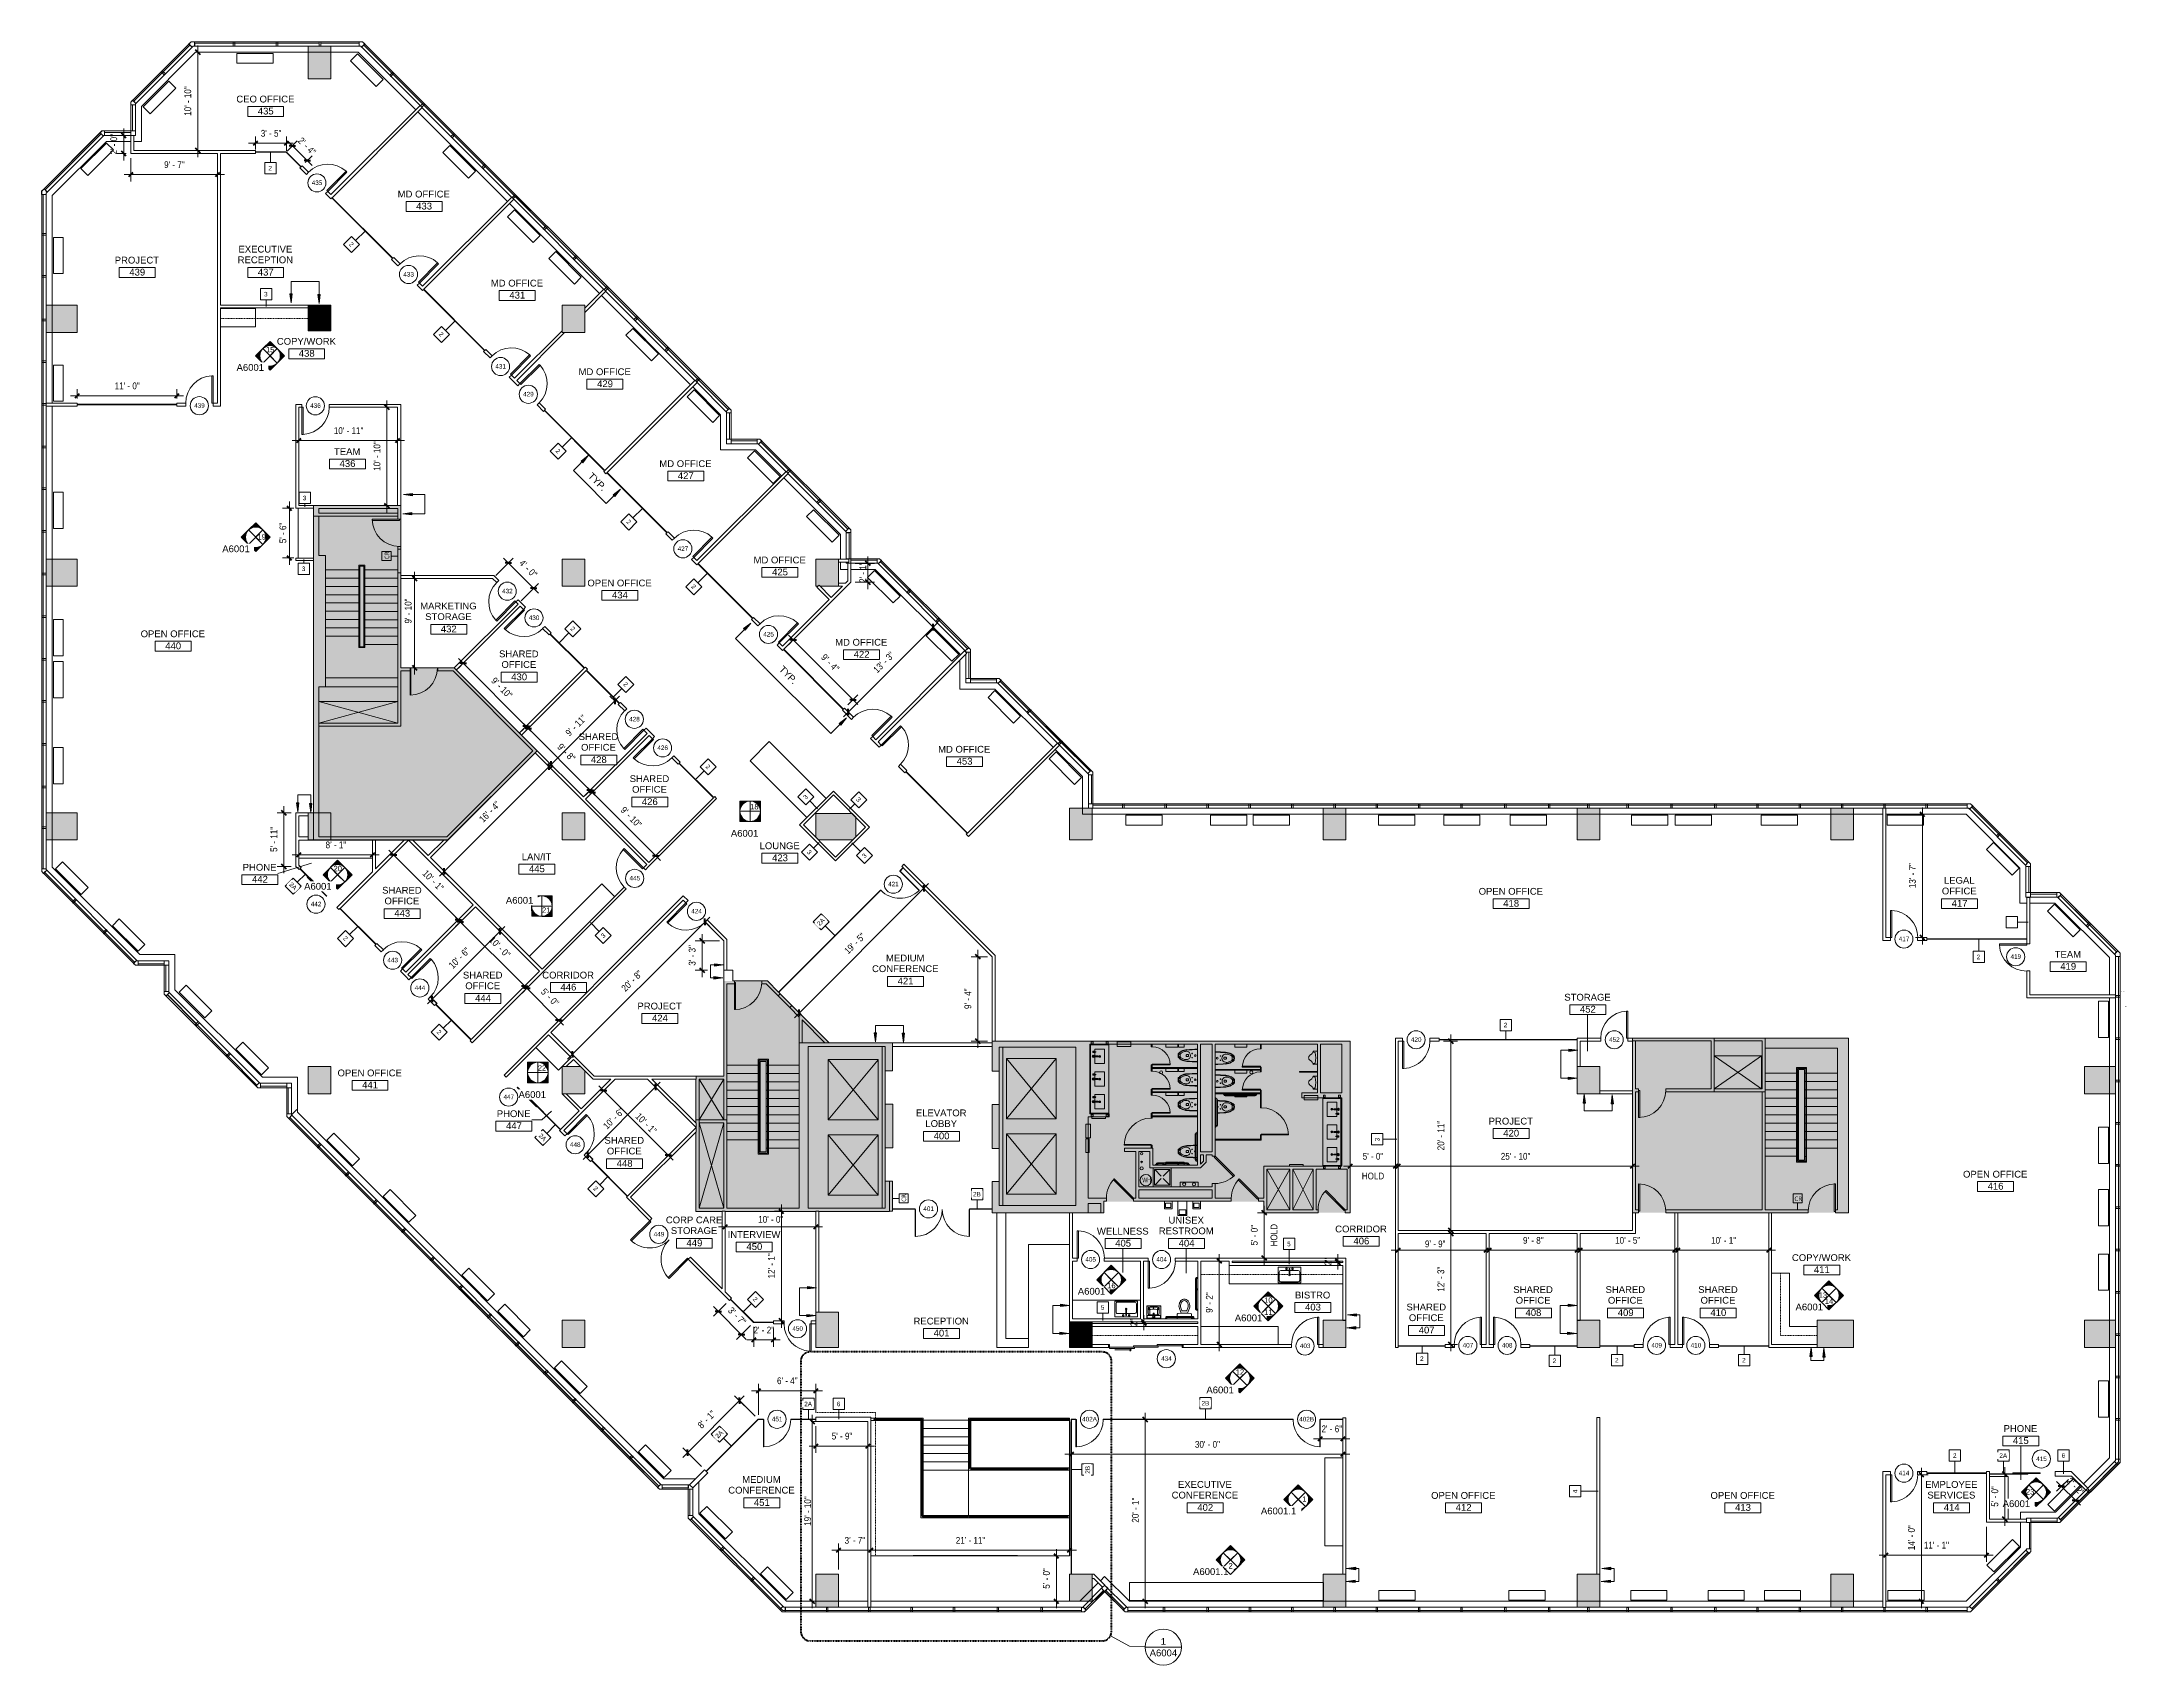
# Model space of a CAD drawing. Header units: inches. Extents: x -865 to 1895, y -762 to 1388.
import ezdxf

# ---------------------------------------------------------------- set-up
doc = ezdxf.new("R2010")
doc.units = ezdxf.units.IN
doc.header["$MEASUREMENT"] = 0
doc.linetypes.add('Dash 3_32_', pattern=[0.1875, 0.09375, -0.09375])
doc.linetypes.add('Overhead', pattern=[0.15625, 0.09375, -0.0625])
for name, color, linetype, lineweight in [('4th Floor Revit Background_dwg', 8, 'Continuous', 9), ('8309_BB$0$BB_COL_FILL', 7, 'Continuous', 9), ('8309_BB$0$BB_DOOR', 7, 'Continuous', 9), ('8309_BB$0$BB_WIN', 7, 'Continuous', 9), ('8309_BB$0$BB_WIN_SILL', 7, 'Continuous', 9), ('A-ANNO-DIMS', 211, 'Continuous', 9), ('A-ANNO-DIMS-96', 211, 'Continuous', 9), ('A-ANNO-NOTE', 131, 'Continuous', 9), ('A-ANNO-SYMB', 150, 'Continuous', 9), ('A-AREA-IDEN', 2, 'Continuous', 20), ('A-DETL', 90, 'Continuous', 9), ('A-DETL-GENF', 92, 'Continuous', 9), ('A-DETL-MEDM', 33, 'Continuous', 20), ('A-DETL-THIN', 151, 'Continuous', 9), ('A-DOOR', 31, 'Continuous', 9), ('A-DOOR-FRAM', 31, 'Continuous', 9), ('A-DOOR-IDEN', 31, 'Continuous', 20), ('A-EXIST-CORE', 7, 'Continuous', 9), ('A-EXIST-DOOR', 7, 'Continuous', 9), ('A-EXIST-GLAZ', 7, 'Continuous', 9), ('A-EXIST-WALL-INT', 7, 'Continuous', 9), ('A-FLOR', 192, 'Continuous', 13), ('A-FLOR-OVHD', 1, 'Overhead', 9), ('A-FLOR-TOIL-ACCS', 7, 'Continuous', 9), ('A-FLOR-TPTN', 7, 'Continuous', 9), ('A-FLOR-WDWK', 7, 'Continuous', 9), ('A-WALL', 113, 'Continuous', 9), ('A-WALL-IDEN', 211, 'Continuous', 20), ('G-ANNO-SYMB', 111, 'Continuous', 9), ('G-ANNO-TEXT', 231, 'Continuous', 9), ('I-WALL', 2, 'Continuous', 9), ('M-EXIST-HEAT', 7, 'Continuous', 9), ('P-EXIST-FIXT', 7, 'Continuous', 9), ('P-FIXT', 7, 'Continuous', 9), ('P-SANR-FIXT', 6, 'Continuous', 9), ('Q-CASE', 31, 'Continuous', 9), ('Q-SPCQ', 91, 'Continuous', 9), ('S-STRS', 31, 'Continuous', 9)]:
    doc.layers.add(name, color=color, linetype=linetype, lineweight=lineweight)
doc.styles.add('Arial', font='arial.ttf', dxfattribs={"width": 0.666667, "height": 6})
doc.styles.add('Arial_1', font='arial.ttf', dxfattribs={"height": 9})
doc.styles.add('Arial_2', font='arial.ttf', dxfattribs={"height": 7.125})
doc.styles.add('Arial_3', font='arial.ttf', dxfattribs={"height": 6})
doc.styles.add('Arial_4', font='arial.ttf', dxfattribs={"width": 0.85, "height": 9})
doc.styles.add('Arial_5', font='arial.ttf', dxfattribs={"height": 0.09375})
doc.styles.add('Swis721 Lt BT', font='swissl.ttf', dxfattribs={"height": 0.001})
doc.styles.add('Tahoma', font='tahoma.ttf', dxfattribs={"width": 0.85, "height": 6})
doc.dimstyles.new('Linear_-_3_32__Arial__85_-_1_2__Tolerance', dxfattribs={"dimscale": 12, "dimtxt": 9.182335, "dimasz": 0.5, "dimexe": 0.75, "dimexo": 0.5, "dimgap": 0.5, "dimtad": 1, "dimdec": 1, "dimrnd": 0.5, "dimzin": 3, "dimdsep": 46, "dimlunit": 4, "dimtxsty": 'Arial_4', "dimblk1": 'OBLIQUE', "dimblk2": 'OBLIQUE', "dimsah": 1, "dimcen": 0.09, "dimdle": 0.75, "dimazin": 0, "dimtfac": 1, "dimtdec": 4, "dimtix": 1, "dimtmove": 0, "dimatfit": 3, "dimfxl": 1, "dimtvp": 1, "dimfrac": 2, "dimtolj": 1, "dimtzin": 0, "dimarcsym": 2})
doc.dimstyles.new('Linear_-_3_32__Arial__85_-_1__Tolerance', dxfattribs={"dimscale": 12, "dimtxt": 9.182335, "dimasz": 0.5, "dimexe": 0.75, "dimexo": 0.5, "dimgap": 0.5, "dimtad": 1, "dimdec": 0, "dimzin": 3, "dimdsep": 46, "dimlunit": 4, "dimtxsty": 'Arial_4', "dimblk1": 'OBLIQUE', "dimblk2": 'OBLIQUE', "dimsah": 1, "dimcen": 0.09, "dimdle": 0.75, "dimazin": 0, "dimtfac": 1, "dimtdec": 4, "dimtix": 1, "dimtmove": 0, "dimatfit": 3, "dimfxl": 1, "dimtvp": 1, "dimfrac": 2, "dimtolj": 1, "dimtzin": 0, "dimarcsym": 2})
doc.dimstyles.new('Linear_-_3_32__Arial__85_-_1__Tolerance_1', dxfattribs={"dimscale": 12, "dimtxt": 9.182335, "dimasz": 0.5, "dimexe": 0.75, "dimexo": 0.5, "dimgap": 0.5, "dimtad": 1, "dimdec": 0, "dimzin": 3, "dimdsep": 46, "dimlunit": 4, "dimtxsty": 'Arial_4', "dimblk1": 'OBLIQUE', "dimblk2": 'OBLIQUE', "dimsah": 1, "dimcen": 0.09, "dimdle": 0.75, "dimazin": 0, "dimtfac": 1, "dimtdec": 4, "dimtix": 1, "dimtmove": 2, "dimatfit": 3, "dimfxl": 1, "dimtvp": 1, "dimfrac": 2, "dimtolj": 1, "dimtzin": 0, "dimarcsym": 2})

msp = doc.modelspace()

# ---------------------------------------------------------------- texts
at = {"layer": 'A-ANNO-NOTE', "char_height": 6, "width": 10.096, "attachment_point": 1, "rotation": 90, "style": 'Tahoma'}
for insert in [(-411.17, 702.63), (273.32, -148.26)]:
    msp.add_mtext('CR', dxfattribs=dict(at, insert=insert))
at = {"layer": 'A-ANNO-NOTE', "char_height": 0.0937, "width": 0.0872, "attachment_point": 2, "line_spacing_factor": 0.941778, "style": 'Arial_5'}
for s, insert in [('2', (1894.37, 109.93)), ('1', (1894.37, 110.28))]:
    msp.add_mtext(s, dxfattribs=dict(at, insert=insert))
at = {"layer": 'A-ANNO-NOTE', "insert": (1455.48, -141.3), "char_height": 6, "width": 10.096, "attachment_point": 1, "style": 'Tahoma'}
msp.add_mtext('CR', dxfattribs=at)
at = {"layer": 'A-ANNO-SYMB', "char_height": 9, "attachment_point": 2, "line_spacing_factor": 0.941778, "style": 'Arial_1'}
for s, insert, width in [('A6004', (619.93, -741.03), 43.5237), ('1', (619.93, -725.86), 8.3742)]:
    msp.add_mtext(s, dxfattribs=dict(at, insert=insert, width=width))
at = {"layer": 'A-AREA-IDEN', "lineweight": 9, "char_height": 9, "attachment_point": 2, "line_spacing_factor": 0.941778, "style": 'Arial_1'}
for s, insert, width in [('CEO OFFICE', (-569.15, 1316.32), 91.6752), ('435', (-568.68, 1300.42), 25.1225), ('MD OFFICE', (-359.44, 1190.52), 82.4195), ('433', (-358.98, 1174.62), 25.1225), ('EXECUTIVE\\PRECEPTION', (-569.15, 1117.6), 87.4881), ('PROJECT', (-739.28, 1103.05), 69.9684), ('439', (-738.81, 1087.15), 25.1225), ('437', (-568.68, 1087.15), 25.1225), ('MD OFFICE', (-236.04, 1072.6), 82.4195), ('431', (-235.57, 1056.7), 25.1225), ('COPY/WORK', (-514.85, 995.53), 93.1076), ('438', (-514.39, 979.63), 25.1225), ('MD OFFICE', (-119.88, 955.27), 82.4195), ('429', (-119.41, 939.37), 25.1225), ('TEAM', (-460.84, 849.59), 41.6505), ('436', (-460.38, 833.7), 25.1225), ('MD OFFICE', (-12.95, 833.58), 82.4195), ('427', (-12.49, 817.68), 25.1225), ('MD OFFICE', (111.83, 706.03), 82.4195), ('425', (112.29, 690.13), 25.1225), ('OPEN OFFICE', (-100.17, 675.58), 101.7022), ('MARKETING\\PSTORAGE', (-326.78, 645.14), 89.1409), ('434', (-99.71, 659.69), 25.1225), ('OPEN OFFICE', (-691.67, 608.28), 101.7022), ('432', (-326.32, 614.69), 25.1225), ('440', (-691.21, 592.38), 25.1225), ('SHARED\\POFFICE', (-233.54, 581.77), 62.4758), ('MD OFFICE', (219.87, 597.1), 82.4195), ('422', (220.34, 581.2), 25.1225), ('430', (-233.08, 551.33), 25.1225), ('SHARED\\POFFICE', (-128.1, 472.16), 62.4758), ('428', (-127.63, 441.71), 25.1225), ('MD OFFICE', (356.16, 455.46), 82.4195), ('SHARED\\POFFICE', (-60.56, 416.49), 62.4758), ('453', (356.62, 439.57), 25.1225), ('426', (-60.1, 386.04), 25.1225), ('LAN/IT', (-210.07, 313.07), 46.7191), ('LOUNGE', (111.83, 327.64), 63.3572), ('423', (112.29, 311.74), 25.1225), ('PHONE', (-576.81, 299.18), 53.3303), ('442', (-576.35, 283.29), 25.1225), ('445', (-209.61, 297.18), 25.1225), ('LEGAL\\POFFICE', (1673.7, 281.9), 54.9831), ('SHARED\\POFFICE', (-388.38, 268.74), 62.4758), ('OPEN OFFICE', (1079.97, 267.35), 101.7022), ('418', (1080.43, 251.45), 25.1225), ('417', (1674.17, 251.45), 25.1225), ('443', (-387.92, 238.29), 25.1225), ('MEDIUM\\PCONFERENCE', (278.11, 179.01), 104.8976), ('TEAM', (1817.53, 183.93), 41.6505), ('419', (1817.99, 168.03), 25.1225), ('SHARED\\POFFICE', (-281.4, 156.39), 62.4758), ('CORRIDOR', (-168.33, 156.39), 81.538), ('446', (-167.87, 140.5), 25.1225), ('421', (278.57, 148.56), 25.1225), ('444', (-280.93, 125.94), 25.1225), ('PROJECT', (-47.2, 115.37), 69.9684), ('STORAGE', (1181.48, 127.11), 73.3842), ('452', (1181.94, 111.21), 25.1225), ('424', (-46.74, 99.47), 25.1225), ('OPEN OFFICE', (-430.99, 26.88), 101.7022), ('441', (-430.53, 10.99), 25.1225), ('PHONE', (-240.4, -27.11), 53.3303), ('ELEVATOR\\PLOBBY', (325.72, -26.05), 80.1056), ('447', (-239.94, -43), 25.1225), ('PROJECT', (1079.97, -36.97), 69.9684), ('420', (1080.43, -52.87), 25.1225), ('SHARED\\POFFICE', (-93.91, -62.39), 62.4758), ('400', (326.18, -56.49), 25.1225), ('448', (-93.45, -92.84), 25.1225), ('OPEN OFFICE', (1721.31, -107.2), 101.7022), ('416', (1721.78, -123.1), 25.1225), ('CORP CARE\\PSTORAGE', (-1.53, -167.75), 89.1409), ('INTERVIEW', (77.87, -187.13), 83.301), ('WELLNESS', (566.14, -182.68), 81.7584), ('UNISEX\\PRESTROOM', (650.14, -168.13), 86.6066), ('CORRIDOR', (881.59, -179.73), 81.538), ('449', (-1.07, -198.19), 25.1225), ('450', (78.33, -203.02), 25.1225), ('405', (566.6, -198.57), 25.1225), ('404', (650.6, -198.57), 25.1225), ('406', (882.05, -195.63), 25.1225), ('COPY/WORK', (1491.29, -217.7), 93.1076), ('411', (1491.75, -233.59), 25.1225), ('BISTRO', (817.51, -267.27), 55.8646), ('SHARED\\POFFICE', (1109.45, -260), 62.4758), ('SHARED\\POFFICE', (1231.58, -260), 62.4758), ('SHARED\\POFFICE', (1354.26, -260), 62.4758), ('RECEPTION', (325.72, -301.72), 87.4881), ('403', (817.97, -283.17), 25.1225), ('SHARED\\POFFICE', (968.03, -283.11), 62.4758), ('408', (1109.91, -290.44), 25.1225), ('409', (1232.04, -290.44), 25.1225), ('410', (1354.72, -290.44), 25.1225), ('401', (326.18, -317.61), 25.1225), ('407', (968.49, -313.56), 25.1225), ('PHONE', (1754.77, -443.98), 53.3303), ('415', (1755.23, -459.88), 25.1225), ('MEDIUM\\PCONFERENCE', (87.72, -511.45), 104.8976), ('EXECUTIVE\\PCONFERENCE', (674.85, -518), 104.8976), ('EMPLOYEE\\PSERVICES', (1663.25, -518), 82.4195), ('451', (88.19, -541.9), 25.1225), ('402', (675.31, -548.44), 25.1225), ('OPEN OFFICE', (1017.01, -532.55), 101.7022), ('412', (1017.48, -548.44), 25.1225), ('OPEN OFFICE', (1386.93, -532.55), 101.7022), ('413', (1387.4, -548.44), 25.1225), ('414', (1663.72, -548.44), 25.1225)]:
    msp.add_mtext(s, dxfattribs=dict(at, insert=insert, width=width))
at = {"layer": 'A-DOOR-IDEN', "lineweight": 9, "char_height": 6, "attachment_point": 2, "line_spacing_factor": 0.941778, "style": 'Arial_3'}
for s, insert, width in [('435', (-500.74, 1204.08), 16.7484), ('433', (-379.47, 1082.81), 16.7484), ('431', (-257.59, 960.93), 16.7484), ('429', (-220.82, 924.16), 16.7484), ('439', (-656.44, 909.03), 16.7484), ('436', (-502.78, 908.91), 16.7484), ('427', (-16.22, 719.56), 16.7484), ('432', (-248.72, 663.43), 16.7484), ('430', (-213.37, 628.08), 16.7484), ('425', (97.15, 606.2), 16.7484), ('428', (-80.44, 493.84), 16.7484), ('426', (-43.04, 455.97), 16.7484), ('445', (-80.03, 283.23), 16.7484), ('421', (262.45, 275.46), 16.7484), ('424', (1.81, 239.57), 16.7484), ('417', (1600.6, 202.83), 16.7484), ('443', (-400.53, 174.79), 16.7484), ('419', (1748.57, 179.43), 16.7484), ('444', (-364.49, 138.09), 16.7484), ('420', (954.65, 69.54), 16.7484), ('452', (1217.05, 69.54), 16.7484), ('448', (-158.81, -69.51), 16.7484), ('401', (309.03, -154.41), 16.7484), ('449', (-48.05, -188.12), 16.7484), ('405', (523.62, -221.49), 16.7484), ('404', (617.62, -221.49), 16.7484), ('450', (135.64, -313.12), 16.7484), ('434', (623.97, -352.76), 16.7484), ('403', (807.62, -335.97), 16.7484), ('407', (1023.15, -335.2), 16.7484), ('408', (1075.15, -335.2), 16.7484), ('409', (1273.05, -335.2), 16.7484), ('410', (1325.05, -335.2), 16.7484), ('451', (108.51, -432.97), 16.7484), ('402A', (522.12, -432.99), 23.433), ('402B', (809.62, -432.99), 23.433), ('415', (1782.6, -485.54), 16.7484), ('414', (1600.6, -504.35), 16.7484)]:
    msp.add_mtext(s, dxfattribs=dict(at, insert=insert, width=width))
at = {"layer": 'G-ANNO-SYMB', "char_height": 7.125, "width": 13.2588, "attachment_point": 2, "line_spacing_factor": 0.941778, "style": 'Arial_2'}
for s, insert in [('18', (78.32, 378.41)), ('22', (-202.84, 32.54))]:
    msp.add_mtext(s, dxfattribs=dict(at, insert=insert))
at = {"layer": 'G-ANNO-TEXT', "color": 7, "char_height": 9, "width": 33.936, "attachment_point": 1, "rotation": 315, "style": 'Arial_1'}
for insert in [(-136.24, 818.24), (116.56, 562.44)]:
    msp.add_mtext('TYP.', dxfattribs=dict(at, insert=insert))
at = {"layer": 'G-ANNO-TEXT', "color": 7, "char_height": 0.0937, "attachment_point": 1, "style": 'Arial_5'}
for s, insert, width in [('•', (1887.43, 131.72), 0.303), ('•', (1887.43, 131.43), 0.303), ('•', (1887.43, 130.98), 0.303), ('•', (1887.43, 130.54), 0.303), ('•', (1887.43, 130.24), 0.303), ('•', (1887.43, 129.95), 0.303), ('ALL TENANT WORK IS TO CONFORM TO ALL APPLICABLE REGIONAL AND LOCAL BUILDING CODES, ', (1887.68, 131.43), 7.7467), ('ALL MILLWORK ITEMS INCLUDING COUNTERTOPS, BASE CABINETS, AND WORK SURFACES ARE TO ', (1887.68, 130.98), 7.7972), ('ALL PARTITIONS ARE TO BE TYPE 1, U.O.N.  REFER TO SHEET A0003 FOR PARTITION TYPE DETAILS.', (1887.68, 130.54), 7.7972), ('ALL PARTITIONS ARE TO BE PARALLEL OR PERPENDICULAR TO EXTERIOR WALLS, U.O.N.', (1887.68, 130.24), 6.9841), ('RELOCATE ANY BASE BUILDING DEVICES AS REQUIRED TO ACCOMMODATE NEW CONSTRUCTION.', (1887.68, 131.72), 7.7366), ('INCLUDING ADA - SEE SHEET A0002 FOR CODE INFORMATION.', (1887.68, 131.28), 4.8657), ('COMPLY WITH ADA REQUIREMENTS.', (1887.68, 130.83), 2.8684), ('PROVIDE ADDITIONAL BRACING ABOVE ALL DOOR AND WINDOW LOCATIONS WHERE REQUIRED.', (1887.68, 129.95), 7.5851), ('TEXT', (1894.57, 110.27), 0.4015), ('TEXT', (1894.57, 109.93), 0.4015)]:
    msp.add_mtext(s, dxfattribs=dict(at, insert=insert, width=width))

# ---------------------------------------------------------------- blocks, each defined once
blk = doc.blocks.new('Single-Glass - No Frame - 36_ x 108_-2852479-4th Floor New Construction - Partition Plan')
at = {"layer": 'A-DOOR', "color": 250, "lineweight": 20}
for p, q in [((17.5, 0.2), (17.5, 36.3)), ((18, 36.3), (17.5, 36.3)), ((18, 0.2), (18, 36.3)), ((18, 0.2), (17.5, 0.2))]:
    blk.add_line(p, q, dxfattribs=at)
at = {"layer": 'A-DOOR'}
blk.add_arc((18, 0.2), 36.1, 90.7943, 180, dxfattribs=at)
blk = doc.blocks.new('Single-Glass - No Frame - 36_ x 108_-2852480-4th Floor New Construction - Partition Plan')
at = {"layer": 'A-DOOR', "color": 250, "lineweight": 20}
for p, q in [((17.5, -0.2), (17.5, -36.3)), ((18, -0.2), (17.5, -0.2)), ((18, -0.2), (18, -36.3)), ((18, -36.3), (17.5, -36.3))]:
    blk.add_line(p, q, dxfattribs=at)
at = {"layer": 'A-DOOR'}
blk.add_arc((18, -0.2), 36.1, 180, 269.2057, dxfattribs=at)
blk = doc.blocks.new('Counter Top _No Backsplash_ - Standard Counter Top-1529861-4th Floor New Construction - Partition Plan')
at = {"layer": 'Q-CASE', "lineweight": 13}
for p, q in [((-47.3, 0), (-47.3, -24)), ((-47.3, -24), (69.5, -24)), ((69.5, 0), (69.5, -24))]:
    blk.add_line(p, q, dxfattribs=at)
blk = doc.blocks.new('Counter Top - L Shaped _No Backsplash_ - Standard Counter Top-2632531-4th Floor New Construction - Partition Plan')
at = {"layer": 'Q-CASE', "lineweight": 13}
for p, q in [((-47.3, 0), (-47.3, 96.5)), ((-5.3, 96.5), (-5.3, 42)), ((-5.3, 42), (131.2, 42)), ((131.2, 42), (131.2, 0)), ((131.2, 0), (-47.3, 0))]:
    blk.add_line(p, q, dxfattribs=at)
blk = doc.blocks.new('Counter Top _No Backsplash_ - Standard Counter Top-2804795-4th Floor New Construction - Partition Plan')
at = {"layer": 'Q-CASE', "lineweight": 13}
for p, q in [((209.5, 0), (-47.3, 0)), ((-47.3, 0), (-47.3, -24)), ((-47.3, -24), (209.5, -24)), ((209.5, 0), (209.5, -24))]:
    blk.add_line(p, q, dxfattribs=at)
blk = doc.blocks.new('Single-Flush - 36_ x 96_-1532445-4th Floor New Construction - Partition Plan')
at = {"layer": 'A-DOOR', "color": 250, "lineweight": 20}
for p, q in [((16.2, 2), (16.2, 38)), ((18, 38), (16.2, 38)), ((18, 2), (18, 38)), ((18, 2), (16.2, 2))]:
    blk.add_line(p, q, dxfattribs=at)
at = {"layer": 'A-DOOR'}
blk.add_arc((18, 2), 36.1, 92.7812, 180, dxfattribs=at)
blk = doc.blocks.new('Single-Flush - 36_ x 96_-1525938-4th Floor New Construction - Partition Plan')
at = {"layer": 'A-DOOR', "color": 250, "lineweight": 20}
for p, q in [((16.2, -2), (16.2, -38)), ((18, -2), (16.2, -2)), ((18, -2), (18, -38)), ((18, -38), (16.2, -38))]:
    blk.add_line(p, q, dxfattribs=at)
at = {"layer": 'A-DOOR'}
blk.add_arc((18, -2), 36.1, 180, 267.2188, dxfattribs=at)
blk = doc.blocks.new('Counter Top - L Shaped _No Backsplash_ - Standard Counter Top-2459917-4th Floor New Construction - Partition Plan')
at = {"layer": 'Q-CASE', "lineweight": 13}
for p, q in [((-23.3, 0), (-47.3, 0)), ((-47.3, 0), (-47.3, -24)), ((47.2, 0), (-23.3, 0)), ((47.2, -12), (47.2, 0)), ((-47.3, -24), (-47.3, -60.6)), ((-23.3, -60.6), (-23.3, -24)), ((-23.3, -24), (47.2, -24)), ((47.2, -24), (47.2, -12)), ((-47.3, -60.6), (-35.3, -60.6)), ((-35.3, -60.6), (-23.3, -60.6))]:
    blk.add_line(p, q, dxfattribs=at)
blk = doc.blocks.new('Upper Cabinet - L Shaped - Standard Upper Cabinet-2458570-4th Floor New Construction - Partition Plan')
at = {"layer": 'Q-CASE', "lineweight": 13}
for p, q in [((47.2, 0), (-47.3, 0)), ((-47.3, 0), (-47.3, -60.6))]:
    blk.add_line(p, q, dxfattribs=at)
at = {"layer": 'Q-CASE', "linetype": 'Overhead'}
for p, q in [((47.2, -12), (47.2, 0)), ((-35.3, -60.6), (-35.3, -12)), ((-35.3, -12), (47.2, -12)), ((-47.3, -60.6), (-35.3, -60.6))]:
    blk.add_line(p, q, dxfattribs=at)
blk = doc.blocks.new('Double-Glass - No Frame - 72_ x 84_-2852475-4th Floor New Construction - Partition Plan')
at = {"layer": 'A-DOOR', "color": 250, "lineweight": 20}
for p, q in [((-36, -0.3), (-36, -36.3)), ((-36, -0.3), (-35.5, -0.3)), ((-35.5, -0.3), (-35.5, -36.3)), ((35.5, -0.3), (35.5, -36.2)), ((36, -0.3), (35.5, -0.3)), ((36, -0.3), (36, -36.3)), ((-36, -36.3), (-35.5, -36.3))]:
    blk.add_line(p, q, dxfattribs=at)
at = {"layer": 'A-DOOR'}
for centre, start, end in [((-36, -0.3), 270, 360), ((36, -0.3), 180, 270)]:
    blk.add_arc(centre, 36, start, end, dxfattribs=at)
blk = doc.blocks.new('Counter Top _No Backsplash_ - Standard Counter Top-2847822-4th Floor New Construction - Partition Plan')
at = {"layer": 'Q-CASE', "lineweight": 13}
for p, q in [((-47.3, -4), (-47.3, -28)), ((-47.3, -28), (54.7, -28))]:
    blk.add_line(p, q, dxfattribs=at)
blk = doc.blocks.new('Counter Top _No Backsplash_ - Standard Counter Top-2510793-4th Floor New Construction - Partition Plan')
at = {"layer": 'Q-CASE', "lineweight": 13}
for p, q in [((-45.8, 24.6), (-22.3, 24.6)), ((-22.3, 0), (-45.8, 0)), ((-22.3, 24.6), (42.7, 24.6)), ((42.7, 0), (-22.3, 0)), ((42.7, 24.6), (44.2, 24.6)), ((44.2, 0), (42.7, 0))]:
    blk.add_line(p, q, dxfattribs=at)
blk = doc.blocks.new('Toilet - Wall-Mounted - 2D - ADA-993703-4th Floor New Construction - Partition Plan')
at = {"layer": 'P-SANR-FIXT', "lineweight": 13}
for p, q in [((-9.5, 0), (-9.5, -1.9)), ((-9.5, -3.1), (-9.5, -6)), ((-6.6, -13.9), (-4.3, -7.4)), ((-3.4, -10.9), (-4.7, -14.5)), ((3, -10.6), (-3, -10.6)), ((4.7, -14.5), (3.4, -10.9)), ((6.6, -13.8), (4.3, -7.4)), ((9.5, -1.9), (9.5, 0)), ((9.5, -6), (9.5, -3.1))]:
    blk.add_line(p, q, dxfattribs=at)
for centre, radius, start, end in [((-8.5, -6), 1, 180, 263.316), ((0, 66.5), 74, 263.316, 276.684), ((2.8, -17.2), 10, 160.6685, 203.3287), ((6.5, -15.6), 14, 203.3287, 212.3538), ((4, -16.7), 11.3, 214.6359, 221.2014), ((2.8, -17.2), 8, 160.6685, 203.3287), ((6.5, -15.6), 12, 203.3287, 212.1619), ((0, -20.1), 6, 221.2014, 318.7986), ((4, -16.7), 9.29, 214.879, 221.2014), ((-3, -11.1), 0.5, 90, 160.6685), ((0, -20.1), 4, 221.2014, 318.7986), ((3, -11.1), 0.5, 19.3315, 90), ((-4, -16.7), 9.29, 318.7986, 325.0594), ((-5.9, -16.1), 11.2, 328.4728, 342.1371), ((-4, -16.7), 11.3, 318.7986, 325.3641), ((-2.9, -17.1), 8, 342.1371, 19.3315), ((-5.9, -16.1), 13.2, 328.2162, 342.1371), ((-2.9, -17.1), 10, 342.1371, 19.3315), ((8.5, -6), 1, 276.684, 360)]:
    blk.add_arc(centre, radius, start, end, dxfattribs=at)
blk = doc.blocks.new('Counter Top _No Backsplash_ - Standard Counter Top-2431475-4th Floor New Construction - Partition Plan')
at = {"layer": 'Q-CASE', "lineweight": 13}
for p, q in [((-47.3, 12), (-47.3, 24)), ((-47.3, 24), (-45.8, 24)), ((-45.8, 0), (-47.3, 0)), ((-45.8, 24), (41.5, 24)), ((41.5, 0), (-45.8, 0)), ((41.5, 24), (67, 24)), ((67, 0), (41.5, 0)), ((67, 24), (103.2, 24)), ((103.2, 0), (67, 0)), ((103.2, 12), (103.2, 24)), ((103.2, 0), (103.2, 12))]:
    blk.add_line(p, q, dxfattribs=at)
blk = doc.blocks.new('Upper Cabinet - Standard Upper Cabinet-2431435-4th Floor New Construction - Partition Plan')
at = {"layer": 'Q-CASE', "linetype": 'Overhead'}
for p, q in [((-47.3, 12), (103.2, 12)), ((-47.3, 0), (-47.3, 12)), ((103.2, 12), (103.2, 0))]:
    blk.add_line(p, q, dxfattribs=at)
at = {"layer": 'Q-CASE', "lineweight": 13}
blk.add_line((103.2, 0), (-47.3, 0), dxfattribs=at)
blk = doc.blocks.new('Upper Cabinet - Standard Upper Cabinet-1698585-4th Floor New Construction - Partition Plan')
at = {"layer": 'Q-CASE', "linetype": 'Overhead'}
for p, q in [((-47.3, 12), (92.7, 12)), ((-47.3, 0), (-47.3, 12)), ((92.7, 12), (92.7, 0))]:
    blk.add_line(p, q, dxfattribs=at)
at = {"layer": 'Q-CASE', "lineweight": 13}
blk.add_line((92.7, 0), (-47.3, 0), dxfattribs=at)
blk = doc.blocks.new('Sliding - Single-Glass - No Frame - 36_ x 96_-2608974-4th Floor New Construction - Partition Plan')
at = {"layer": 'A-DOOR', "color": 250, "lineweight": 20}
for p, q in [((-38, 1.25), (-2, 1.25)), ((-38, 0.75), (-38, 1.25)), ((-2, 0.75), (-38, 0.75)), ((-2, 1.25), (-2, 0.75))]:
    blk.add_line(p, q, dxfattribs=at)
blk = doc.blocks.new('Counter Top _No Backsplash_ - Standard Counter Top-2604185-4th Floor New Construction - Partition Plan')
at = {"layer": 'Q-CASE', "lineweight": 13}
for p, q in [((-47.3, 0), (-47.3, 25)), ((-47.3, 25), (9.4, 25))]:
    blk.add_line(p, q, dxfattribs=at)
blk = doc.blocks.new('Single-Glass - No Frame - 36_ x 96_-2609057-4th Floor New Construction - Partition Plan')
at = {"layer": 'A-DOOR', "color": 250, "lineweight": 20}
for p, q in [((17.5, 0.2), (17.5, 36.3)), ((18, 36.3), (17.5, 36.3)), ((18, 0.2), (18, 36.3)), ((18, 0.2), (17.5, 0.2))]:
    blk.add_line(p, q, dxfattribs=at)
at = {"layer": 'A-DOOR'}
blk.add_arc((18, 0.2), 36.1, 90.7943, 180, dxfattribs=at)
blk = doc.blocks.new('Double-Flush - 60_ x 84_-2915550-4th Floor New Construction - Partition Plan')
at = {"layer": 'A-DOOR', "color": 250, "lineweight": 20}
for p, q in [((-36, 38), (-34.3, 38)), ((-36, 2), (-36, 38)), ((-34.3, 2), (-34.3, 38)), ((34.2, 2), (34.2, 38)), ((36, 2), (36, 38)), ((-36, 2), (-34.3, 2)), ((36, 2), (34.2, 2))]:
    blk.add_line(p, q, dxfattribs=at)
at = {"layer": 'A-DOOR'}
for centre, start, end in [((-36, 2), 0, 90), ((36, 2), 90, 180)]:
    blk.add_arc(centre, 36, start, end, dxfattribs=at)
blk = doc.blocks.new('Sliding - Single-Glass - No Frame - 36_ x 96_-2608973-4th Floor New Construction - Partition Plan')
at = {"layer": 'A-DOOR', "color": 250, "lineweight": 20}
for p, q in [((-38, -0.75), (-38, -1.25)), ((-2, -0.75), (-38, -0.75)), ((-38, -1.25), (-2, -1.25)), ((-2, -1.25), (-2, -0.75))]:
    blk.add_line(p, q, dxfattribs=at)
blk = doc.blocks.new('Single-Flush - 36_ x 96_-2611463-4th Floor New Construction - Partition Plan')
at = {"layer": 'A-DOOR', "color": 250, "lineweight": 20}
for p, q in [((16.2, 1.7), (16.2, 37.8)), ((18, 37.8), (16.2, 37.8)), ((18, 1.7), (18, 37.8)), ((18, 1.7), (16.2, 1.7))]:
    blk.add_line(p, q, dxfattribs=at)
at = {"layer": 'A-DOOR'}
blk.add_arc((18, 1.7), 36.1, 92.7812, 180, dxfattribs=at)
blk = doc.blocks.new('Counter Top _No Backsplash_ - Standard Counter Top-2602171-4th Floor New Construction - Partition Plan')
at = {"layer": 'Q-CASE', "lineweight": 13}
for p, q in [((-47.3, 0), (-47.3, -24)), ((-47.3, -24), (88.7, -24))]:
    blk.add_line(p, q, dxfattribs=at)
blk = doc.blocks.new('Counter Top _No Backsplash_ - Standard Counter Top-1803451-4th Floor New Construction - Partition Plan')
at = {"layer": 'Q-CASE', "lineweight": 13}
for p, q in [((59.3, 0), (-47.3, 0)), ((59.3, 0), (59.3, -36)), ((-47.3, -36), (59.3, -36))]:
    blk.add_line(p, q, dxfattribs=at)
blk = doc.blocks.new('Counter Top _No Backsplash_ - Standard Counter Top-2529179-4th Floor New Construction - Partition Plan')
at = {"layer": 'Q-CASE', "lineweight": 13}
for p, q in [((-47.3, 0), (-47.3, -14)), ((-1.3, 0), (-47.3, 0)), ((-47.3, -14), (-47.3, -25)), ((-47.3, -25), (-1.3, -25)), ((-1.3, 0), (-1.3, -14)), ((-1.3, -14), (-1.3, -25))]:
    blk.add_line(p, q, dxfattribs=at)
blk = doc.blocks.new('Upper Cabinet - Standard Upper Cabinet-2509283-4th Floor New Construction - Partition Plan')
at = {"layer": 'Q-CASE', "lineweight": 13}
blk.add_line((68.8, 0), (-47.3, 0), dxfattribs=at)
at = {"layer": 'Q-CASE', "linetype": 'Overhead'}
for p, q in [((-47.3, 0), (-47.3, -14)), ((68.8, -14), (68.8, 0)), ((-47.3, -14), (68.8, -14))]:
    blk.add_line(p, q, dxfattribs=at)
blk = doc.blocks.new('Counter Top _No Backsplash_ - Standard Counter Top-2610611-4th Floor New Construction - Partition Plan')
at = {"layer": 'Q-CASE', "lineweight": 13}
for p, q in [((18.6, 0), (-47.3, 0)), ((-47.3, -20), (18.6, -20))]:
    blk.add_line(p, q, dxfattribs=at)
blk = doc.blocks.new('Sink - Restroom - Wall Mounted - Default-951108-4th Floor New Construction - Partition Plan')
at = {"layer": 'P-SANR-FIXT', "lineweight": 13}
for p, q in [((-9.5, 1.6), (-9.4, 1.6)), ((-9.5, -15.4), (-9.5, 1.6)), ((-9.4, 1.6), (-9.1, 1.6)), ((-9.1, 1.6), (-0.7, 1.6)), ((-9.1, 1.6), (-9.1, 1)), ((-0.7, 1), (-9.1, 1)), ((-9.1, 1), (-9.1, -2.4)), ((-0.7, 1.6), (0, 1.6)), ((-0.7, 1.6), (-0.7, 1)), ((-0.7, 1), (0, 1)), ((0, 1.6), (0.9, 1.6)), ((0, 1), (0.9, 1)), ((0.9, 1.6), (8.6, 1.6)), ((0.9, 1), (0.9, 1.6)), ((8.6, 1), (0.9, 1)), ((8.6, 1.6), (9, 1.6)), ((8.6, 1), (8.6, 1.6)), ((8.6, -2.4), (8.6, 1)), ((9, 1.6), (9.1, 1.6)), ((9.1, 1.6), (9.1, -15.3)), ((-9.4, -15.1), (-9.5, -15.4)), ((-9.5, -15.4), (9.1, -15.4)), ((-9.4, -3.4), (-9.4, -15.1)), ((-9.4, -15.1), (9, -15.1)), ((-9.1, -2.6), (-9.3, -2.8)), ((-9.3, -2.8), (-1.1, -2.8)), ((-9.1, -2.6), (-1.1, -2.6)), ((-7.3, -12.4), (-5.1, -9.8)), ((-4.9, -4), (-7, -3.6)), ((-6.9, -3.4), (-1, -3.4)), ((-4.8, -10.8), (-6.5, -13.4)), ((-4.9, -4), (-5.1, -9.8)), ((-4.8, -10.8), (-2.3, -10.9)), ((-2.3, -10.9), (2.3, -10.9)), ((0, -13.6), (0, -11)), ((0.9, -3.4), (6.9, -3.4)), ((1.1, -3.4), (0.9, -3.4)), ((1, -2.6), (8.7, -2.6)), ((1, -2.8), (8.9, -2.8)), ((2.3, -10.9), (4.7, -10.8)), ((6.5, -13.4), (4.7, -10.8)), ((6.9, -3.6), (4.9, -4)), ((5.1, -9.8), (4.9, -4)), ((7.3, -12.4), (5.1, -9.8)), ((8.9, -2.8), (8.7, -2.6)), ((9, -15.1), (9, -3.4)), ((9.1, -15.3), (9, -15.1)), ((9.1, -15.4), (9.1, -15.3))]:
    blk.add_line(p, q, dxfattribs=at)
at = {"layer": 'P-SANR-FIXT', "lineweight": 13, "flags": 128}
for points in [[(-9.3, -2.8), (-9.4, -2.8), (-9.4, -2.9), (-9.4, -3), (-9.4, -3.1), (-9.4, -3.2), (-9.4, -3.4)], [(-9.1, -2.4), (-9.1, -2.4), (-9.1, -2.5), (-9.1, -2.5), (-9.1, -2.6), (-9.1, -2.6), (-9.1, -2.6)], [(-7.3, -12.4), (-7.2, -9.5), (-7.1, -6.5), (-7, -3.6)], [(0, -11), (-1.2, -10.9), (-2.3, -10.9)], [(2.3, -10.9), (1.1, -10.9), (0, -11)], [(6.9, -3.6), (7.1, -6.5), (7.2, -9.5), (7.3, -12.4)], [(8.7, -2.6), (8.7, -2.6), (8.7, -2.6), (8.7, -2.5), (8.7, -2.5), (8.7, -2.4), (8.6, -2.4)], [(9, -3.4), (9, -3.2), (9, -3.1), (9, -3), (8.9, -2.9), (8.9, -2.8), (8.9, -2.8)]]:
    blk.add_lwpolyline(points, dxfattribs=at)
at = {"layer": 'P-SANR-FIXT', "lineweight": 13}
for centre, radius, start, end in [((-6.5, -12.5), 0.892, 177.4886, 267.793), ((-6.1, -3.6), 0.84, 165.4525, 177.4886), ((2.3, 131.1), 144.8, 266.5114, 269.0747), ((-4.2, -10), 0.913, 164.557, 235.5318), ((-4.3, -4), 0.663, 91.9155, 180), ((-1, 29.2), 32.7, 264.4886, 270.0864), ((0, -5), 0.856, 155.7776, 180), ((0, -5), 0.856, 180, 360), ((-2.4, 131.1), 144.8, 270.9253, 273.4886), ((0, -5), 0.856, 0, 30), ((1, 29.2), 32.7, 269.8373, 275.5114), ((4.2, -4), 0.663, 360, 88.0845), ((4.2, -10), 0.913, 304.4682, 15.443), ((6.4, -12.5), 0.892, 272.207, 2.5114), ((6, -3.7), 0.961, 9.8799, 20.659)]:
    blk.add_arc(centre, radius, start, end, dxfattribs=at)
blk = doc.blocks.new('Faucet-Restroom - Default-1769173-4th Floor New Construction - Partition Plan')
at = {"layer": 'P-SANR-FIXT', "lineweight": 13}
for p, q in [((-1.2, 1.7), (-1.2, 1.5)), ((-0.7, 6.1), (-0.7, 5.9)), ((0.3, 5.9), (0.3, 6.1)), ((0.8, 1.5), (0.8, 1.7))]:
    blk.add_line(p, q, dxfattribs=at)
at = {"layer": 'P-SANR-FIXT', "lineweight": 13, "flags": 128}
for points in [[(-3.1, 1.3), (-3.1, 1.3), (-3.1, 1.3), (-3.1, 1.3), (-3.1, 1.3), (-3.1, 1.3), (-3.1, 1.3), (-3.1, 1.3), (-3.1, 1.3), (-3.1, 1.3), (-3.1, 1.3), (-3.1, 1.3), (-3.1, 1.3), (-3.1, 1.3), (-3.1, 1.3), (-3.1, 1.3), (-3.1, 1.3), (-3.1, 1.3), (-3.1, 1.3), (-3.1, 1.3), (-3.1, 1.3), (-3.1, 1.3), (-3.1, 1.3), (-3.1, 1.3), (-3.1, 1.3), (-3.1, 1.3), (-3.1, 1.3), (-3.1, 1.3), (-3.1, 1.3), (-3.1, 1.3), (-3.1, 1.3), (-3.1, 1.3), (-3.1, 1.3), (-3.1, 1.3), (-3.1, 1.3), (-3.1, 1.3), (-3.1, 1.3), (-3.1, 1.3), (-3.1, 1.3), (-3.1, 1.3), (-3.1, 1.3), (-3.1, 1.3), (-3.1, 1.3), (-3.1, 1.3), (-3.1, 1.3), (-3.1, 1.3), (-3.1, 1.3), (-3.1, 1.3), (-3.1, 1.3), (-3.1, 1.3), (-3.1, 1.3), (-3.1, 1.3), (-3.1, 1.3), (-3.1, 1.3), (-3.1, 1.3), (-3.1, 1.3), (-3.1, 1.3), (-3.1, 1.3), (-3.1, 1.3), (-3.1, 1.3), (-3.1, 1.3), (-3.1, 1.3), (-3.1, 1.3), (-3.1, 1.3), (-3.1, 1.3), (-3.1, 1.3), (-3.1, 1.3), (-3.1, 1.3), (-3.1, 1.3), (-3.1, 1.3), (-3.1, 1.3)], [(-1, 4.3), (-1.1, 3.8), (-1.2, 3.1), (-1.3, 2.6), (-1.4, 2.3), (-1.5, 1.9), (-1.5, 1.8), (-1.5, 1.8)], [(-1.2, 1.7), (-1.2, 2), (-1.1, 2.3)], [(-1.2, 1.8), (-1.2, 1.8), (-1.2, 1.7), (-1.2, 1.7)], [(0.9, 1.7), (0.9, 1.5), (0.8, 1.2), (0.6, 1), (0.4, 0.9), (0.1, 0.8), (-0.2, 0.7), (-0.4, 0.8), (-0.7, 0.9), (-0.9, 1), (-1.1, 1.2), (-1.2, 1.5), (-1.2, 1.7)], [(-1.1, 2.2), (-1.1, 2.2), (-1.1, 2.3), (-1, 2.5)], [(-0.8, 5.9), (-0.9, 5.3), (-1, 4.8), (-1, 4.3)], [(-0.6, 6.2), (-0.6, 6.2), (-0.6, 6.2), (-0.5, 6.2), (-0.5, 6.2), (-0.4, 6.3), (-0.3, 6.3), (-0.2, 6.3), (-0.1, 6.3), (0, 6.3), (0.1, 6.3), (0.1, 6.2), (0.2, 6.2), (0.3, 6.2), (0.3, 6.2), (0.3, 6.2)], [(0.5, 5.9), (0.6, 5.3), (0.7, 4.4), (0.7, 4.3)], [(1.3, 1.8), (1.2, 1.9), (1.2, 1.9), (1.2, 2.1), (1.1, 2.5), (0.9, 3.2), (0.8, 3.8), (0.7, 4.3)], [(0.7, 2.6), (0.7, 2.4), (0.8, 2.3), (0.8, 2.3)], [(0.8, 2.3), (0.9, 2), (0.9, 1.7)], [(0.8, 1.7), (0.8, 1.8), (0.8, 1.8), (0.8, 1.8)], [(2.9, 1.3), (2.9, 1.3), (2.9, 1.3), (2.9, 1.3), (2.9, 1.3), (2.9, 1.3), (2.9, 1.3), (2.9, 1.3), (2.9, 1.3), (2.9, 1.3), (2.9, 1.3), (2.9, 1.3), (2.9, 1.3), (2.9, 1.3), (2.9, 1.3), (2.9, 1.3), (2.9, 1.3), (2.9, 1.3), (2.9, 1.3), (2.9, 1.3), (2.9, 1.3), (2.9, 1.3), (2.9, 1.3), (2.9, 1.3), (2.9, 1.3), (2.9, 1.3), (2.9, 1.3), (2.9, 1.3), (2.9, 1.3), (2.9, 1.3), (2.9, 1.3), (2.9, 1.3), (2.9, 1.3), (2.9, 1.3), (2.9, 1.3), (2.9, 1.3), (2.9, 1.3), (2.9, 1.3), (2.9, 1.3), (2.9, 1.3), (2.9, 1.3), (2.9, 1.3), (2.9, 1.3), (2.9, 1.3), (2.9, 1.3), (2.9, 1.3), (2.9, 1.3), (2.9, 1.3), (2.9, 1.3), (2.9, 1.3), (2.9, 1.3), (2.9, 1.3), (2.9, 1.3), (2.9, 1.3), (2.9, 1.3), (2.9, 1.3), (2.9, 1.3), (2.9, 1.3), (2.9, 1.3), (2.9, 1.3), (2.9, 1.3), (2.9, 1.3), (2.9, 1.3), (2.9, 1.3), (2.9, 1.3), (2.9, 1.3), (2.9, 1.3), (2.9, 1.3), (2.9, 1.3), (2.9, 1.3), (2.9, 1.3)]]:
    blk.add_lwpolyline(points, dxfattribs=at)
at = {"layer": 'P-SANR-FIXT', "lineweight": 13}
for centre, major_axis, start_param, end_param in [((-0.2, 4.7), (1.96, 0), 1.327973, 1.81362), ((-0.2, 5), (1.61, 0), 4.415652, 5.009126)]:
    blk.add_ellipse(centre, major_axis=major_axis, ratio=0.079199, start_param=start_param, end_param=end_param, dxfattribs=at)
for points, knots in [([(-1.6, 1.6), (-1.6, 1.6), (-1.6, 1.7), (-1.5, 1.8), (-1.5, 1.8)], [0, 0, 0, 0, 0.05555556, 0.06468184, 0.06468184, 0.06468184, 0.06468184]), ([(-1, 0.7), (-1, 0.8), (-1.1, 0.8), (-1.2, 0.9), (-1.3, 0.9), (-1.3, 1), (-1.4, 1), (-1.4, 1.1), (-1.5, 1.1), (-1.5, 1.2), (-1.5, 1.2), (-1.5, 1.3), (-1.5, 1.3), (-1.6, 1.4), (-1.6, 1.4), (-1.6, 1.5), (-1.6, 1.5), (-1.6, 1.6)], [0, 0, 0, 0, 0.2, 0.3, 0.35, 0.4, 0.475, 0.55, 0.5875, 0.60625, 0.625, 0.7, 0.775, 0.8125, 0.85, 0.925, 1, 1, 1, 1]), ([(-1.2, 1.4), (-1.1, 1.3), (-1.1, 1.1), (-1.1, 0.9), (-1, 0.8), (-1, 0.7)], [0.68454, 0.68454, 0.68454, 0.68454, 0.7777778, 0.8888889, 1, 1, 1, 1]), ([(-1, 0.7), (-1, 0.7), (-0.9, 0.6), (-0.8, 0.5), (-0.8, 0.5), (-0.8, 0.5), (-0.7, 0.4), (-0.7, 0.4), (-0.6, 0.4), (-0.6, 0.3), (-0.5, 0.3), (-0.5, 0.3), (-0.5, 0.3), (-0.4, 0.2), (-0.3, 0.2), (-0.2, 0.2), (-0.2, 0.2)], [0, 0, 0, 0, 0.166667, 0.25, 0.291667, 0.333333, 0.375, 0.416667, 0.5, 0.583333, 0.625, 0.666667, 0.708333, 0.75, 0.833333, 1, 1, 1, 1]), ([(-0.8, 5.9), (-0.8, 6), (-0.8, 6), (-0.6, 6.1), (-0.3, 6.1), (-0.1, 6.1), (0.1, 6.1), (0.2, 6.1), (0.3, 6), (0.4, 6), (0.5, 6), (0.5, 6), (0.5, 5.9), (0.5, 5.9)], [-1, -1, -1, -1, -0.852941, -0.705882, -0.588235, -0.470588, -0.352941, -0.294118, -0.235294, -0.176471, -0.117647, -0.058824, 0, 0, 0, 0]), ([(-0.2, 0.2), (-0.1, 0.2), (0, 0.2), (0.1, 0.2), (0.1, 0.3), (0.2, 0.3), (0.2, 0.3), (0.3, 0.3), (0.3, 0.4), (0.4, 0.4), (0.4, 0.4), (0.4, 0.4), (0.5, 0.5), (0.5, 0.5), (0.6, 0.6), (0.6, 0.6), (0.6, 0.7)], [0, 0, 0, 0, 0.166667, 0.25, 0.291667, 0.333333, 0.375, 0.416667, 0.5, 0.583333, 0.625, 0.666667, 0.708333, 0.75, 0.833333, 1, 1, 1, 1]), ([(1.3, 1.6), (1.3, 1.5), (1.3, 1.5), (1.3, 1.4), (1.3, 1.3), (1.3, 1.3), (1.2, 1.2), (1.2, 1.2), (1.2, 1.2), (1.2, 1.1), (1.1, 1.1), (1.1, 1), (1.1, 1), (1, 1), (1, 0.9), (0.9, 0.9), (0.8, 0.8), (0.7, 0.7), (0.6, 0.7)], [0, 0, 0, 0, 0.1, 0.15, 0.2, 0.25, 0.3, 0.35, 0.375, 0.4, 0.45, 0.5, 0.55, 0.6, 0.65, 0.7, 0.8, 1, 1, 1, 1]), ([(0.6, 0.7), (0.7, 0.7), (0.7, 0.9), (0.8, 1.1), (0.8, 1.3), (0.8, 1.4)], [0, 0, 0, 0, 0.1111111, 0.2222222, 0.3329449, 0.3329449, 0.3329449, 0.3329449]), ([(1.2, 1.8), (1.3, 1.8), (1.3, 1.7), (1.3, 1.6), (1.3, 1.6)], [0.9320871, 0.9320871, 0.9320871, 0.9320871, 0.95833333, 1, 1, 1, 1])]:
    blk.add_open_spline(points, degree=3, knots=knots, dxfattribs=at)
for points in [[(-1.2, 1.7), (-1.2, 1.9), (-1.1, 2.2), (-0.9, 2.9), (-0.8, 3.8), (-0.7, 4.5), (-0.7, 4.8)], [(0.3, 4.8), (0.3, 4.5), (0.4, 3.8), (0.6, 2.9), (0.8, 2.2), (0.9, 1.9), (0.9, 1.7)]]:
    blk.add_open_spline(points, degree=3, dxfattribs=at)
blk = doc.blocks.new('Upper Cabinet - Standard Upper Cabinet-2517444-4th Floor New Construction - Partition Plan')
at = {"layer": 'Q-CASE', "linetype": 'Overhead'}
for p, q in [((-47.3, 18), (-9.8, 18)), ((-47.3, 0), (-47.3, 18)), ((-9.8, 18), (-9.8, 0))]:
    blk.add_line(p, q, dxfattribs=at)
at = {"layer": 'Q-CASE', "lineweight": 13}
blk.add_line((-9.8, 0), (-47.3, 0), dxfattribs=at)
blk = doc.blocks.new('Sink Kitchen-Single - 30_ x 21_-2296041-4th Floor New Construction - Partition Plan')
at = {"layer": 'P-SANR-FIXT', "lineweight": 13}
for p, q in [((15.6, 10.6), (-14.4, 10.6)), ((-14.4, 10.6), (-14.4, -10.4)), ((-12.9, 4.1), (-12.9, -6.9)), ((0.1, 6.1), (-10.9, 6.1)), ((0.1, 8.3), (0.1, 2.1)), ((1.1, 8.3), (1.1, 2.1)), ((12.1, 6.1), (1.1, 6.1)), ((14.1, -6.9), (14.1, 4.1)), ((15.6, -10.4), (15.6, 10.6)), ((-14.4, -10.4), (15.6, -10.4)), ((-10.9, -8.9), (12.1, -8.9))]:
    blk.add_line(p, q, dxfattribs=at)
for centre, radius, start, end in [((-10.9, 4.1), 2, 90, 180), ((-3.4, 8.3), 1, 360, 180), ((-3.4, 8.3), 1, 180, 0), ((0.6, 0), 1, 360, 180), ((0.6, 0), 1, 180, 0), ((0.6, 8.3), 0.5, 360, 180), ((0.6, 2.1), 0.5, 180, 0), ((4.6, 8.3), 1, 360, 180), ((4.6, 8.3), 1, 180, 360), ((12.1, 4.1), 2, 360, 90), ((-10.9, -6.9), 2, 180, 270), ((12.1, -6.9), 2, 270, 0)]:
    blk.add_arc(centre, radius, start, end, dxfattribs=at)
blk = doc.blocks.new('Sink Kitchen-Single - 30_ x 21_-V1-4th Floor New Construction - Partition Plan')
at = {"layer": 'P-SANR-FIXT', "lineweight": 13}
for p, q in [((15.6, 10.6), (-14.4, 10.6)), ((-14.4, 10.6), (-14.4, 0.6)), ((-14.4, 0.6), (-14.4, -10.4)), ((-12.9, 4.1), (-12.9, 0.6)), ((-12.9, 0.6), (-12.9, -6.9)), ((0.1, 6.1), (-10.9, 6.1)), ((0.1, 8.3), (0.1, 2.1)), ((1.1, 8.3), (1.1, 2.1)), ((12.1, 6.1), (1.1, 6.1)), ((14.1, 0.6), (14.1, 4.1)), ((14.1, -6.9), (14.1, 0.6)), ((15.6, 0.6), (15.6, 10.6)), ((15.6, -10.4), (15.6, 0.6)), ((-14.4, -10.4), (15.6, -10.4)), ((-10.9, -8.9), (12.1, -8.9))]:
    blk.add_line(p, q, dxfattribs=at)
for centre, radius, start, end in [((-10.9, 4.1), 2, 90, 180), ((-3.4, 8.3), 1, 360, 180), ((-3.4, 8.3), 1, 180, 0), ((0.6, 0), 1, 139.6521, 180), ((0.6, 0), 1, 180, 0), ((0.6, 0), 1, 40.3479, 139.6521), ((0.6, 8.3), 0.5, 360, 180), ((0.6, 2.1), 0.5, 180, 0), ((0.6, 0), 1, 360, 40.3479), ((4.6, 8.3), 1, 360, 180), ((4.6, 8.3), 1, 180, 360), ((12.1, 4.1), 2, 360, 90), ((-10.9, -6.9), 2, 180, 270), ((12.1, -6.9), 2, 270, 0)]:
    blk.add_arc(centre, radius, start, end, dxfattribs=at)
blk = doc.blocks.new('Base Cabinet - Standard Base Cabinet-2434158-4th Floor New Construction - Partition Plan')
at = {"layer": 'Q-CASE', "lineweight": 13}
blk.add_line((35.5, 0), (-0.8, 0), dxfattribs=at)
blk = doc.blocks.new('Base Cabinet - Standard Base Cabinet-2434338-4th Floor New Construction - Partition Plan')
at = {"layer": 'Q-CASE', "lineweight": 13}
blk.add_line((86.5, 0), (-0.8, 0), dxfattribs=at)
blk = doc.blocks.new('ADA - toilet_3-piece_grab_bars - 17_ Seat Height-2614639-4th Floor New Construction - Partition Plan')
at = {"layer": 'Q-SPCQ'}
for p, q in [((33.2, 56.6), (32.4, 56.6)), ((32.4, 55.4), (33.2, 55.4)), ((33.9, 57), (33.2, 57)), ((33.2, 55), (33.2, 57)), ((30.8, 55), (30.8, 15)), ((32.1, 41.6), (32.1, 55)), ((32.1, 15), (32.1, 40.4)), ((33.2, 41.6), (32.4, 41.6)), ((33.2, 41.6), (32.4, 41.6)), ((32.4, 40.4), (33.2, 40.4)), ((32.4, 40.4), (33.2, 40.4)), ((33.2, 55), (33.9, 55)), ((33.9, 42), (33.2, 42)), ((33.2, 40), (33.2, 42)), ((33.2, 40), (33.9, 40)), ((33.9, 42), (33.9, 40)), ((-9.1, 2.7), (-9.1, 2)), ((-9.1, 2.7), (-7.1, 2.7)), ((-8.7, 3.5), (-8.7, 2.7)), ((-7.4, 2.7), (-7.4, 3.5)), ((26.9, 5.1), (-7.1, 5.1)), ((-7.1, 3.9), (26.9, 3.9)), ((-7.1, 2), (-7.1, 2.7)), ((26.9, 2.7), (26.9, 2)), ((26.9, 2.7), (28.9, 2.7)), ((27.3, 3.5), (27.3, 2.7)), ((28.6, 2.7), (28.6, 3.5)), ((28.9, 2), (28.9, 2.7)), ((33.2, 14.6), (32.4, 14.6)), ((32.4, 13.4), (33.2, 13.4)), ((33.9, 15), (33.2, 15)), ((33.2, 13), (33.2, 15)), ((33.2, 13), (33.9, 13))]:
    blk.add_line(p, q, dxfattribs=at)
at = {"layer": 'Q-SPCQ', "flags": 128}
for points in [[(32.4, 56.6), (32.4, 56.6), (32.3, 56.6), (32.2, 56.6), (32.2, 56.6), (32.1, 56.6), (32.1, 56.6), (32, 56.6), (31.9, 56.5), (31.9, 56.5), (31.8, 56.5), (31.7, 56.5), (31.7, 56.4), (31.6, 56.4), (31.6, 56.4), (31.5, 56.3), (31.5, 56.3), (31.4, 56.3), (31.4, 56.2), (31.3, 56.2), (31.3, 56.1), (31.2, 56.1), (31.2, 56), (31.1, 56), (31.1, 55.9), (31.1, 55.9), (31, 55.8), (31, 55.8), (31, 55.7), (31, 55.6), (30.9, 55.6), (30.9, 55.5), (30.9, 55.5), (30.9, 55.4), (30.9, 55.3), (30.8, 55.3), (30.8, 55.2), (30.8, 55.1), (30.8, 55.1), (30.8, 55), (30.8, 55)], [(32.1, 55), (32.1, 55), (32.1, 55), (32.1, 55), (32.1, 55.1), (32.1, 55.1), (32.1, 55.1), (32.1, 55.1), (32.1, 55.1), (32.1, 55.1), (32.1, 55.1), (32.1, 55.2), (32.1, 55.2), (32.1, 55.2), (32.1, 55.2), (32.1, 55.2), (32.1, 55.2), (32.1, 55.2), (32.2, 55.2), (32.2, 55.3), (32.2, 55.3), (32.2, 55.3), (32.2, 55.3), (32.2, 55.3), (32.2, 55.3), (32.2, 55.3), (32.3, 55.3), (32.3, 55.3), (32.3, 55.3), (32.3, 55.3), (32.3, 55.3), (32.3, 55.4), (32.3, 55.4), (32.3, 55.4), (32.4, 55.4), (32.4, 55.4), (32.4, 55.4), (32.4, 55.4), (32.4, 55.4), (32.4, 55.4), (32.4, 55.4)], [(30.8, 41.1), (30.8, 41.1), (30.8, 41.2), (30.8, 41.2), (30.9, 41.2), (30.9, 41.2), (30.9, 41.3), (30.9, 41.3), (30.9, 41.3), (30.9, 41.3), (30.9, 41.4), (30.9, 41.4), (31, 41.4), (31, 41.4), (31, 41.4), (31, 41.4), (31, 41.5), (31, 41.5), (31.1, 41.5), (31.1, 41.5), (31.1, 41.5), (31.1, 41.5), (31.1, 41.6), (31.2, 41.6), (31.2, 41.6), (31.2, 41.6), (31.2, 41.6), (31.3, 41.6), (31.3, 41.6), (31.3, 41.6), (31.3, 41.6), (31.4, 41.6), (31.4, 41.6), (31.4, 41.6), (31.4, 41.6), (31.4, 41.6)], [(31.4, 40.4), (31.4, 40.4), (31.4, 40.4), (31.4, 40.4), (31.3, 40.4), (31.3, 40.4), (31.3, 40.4), (31.3, 40.4), (31.2, 40.4), (31.2, 40.4), (31.2, 40.4), (31.2, 40.4), (31.2, 40.4), (31.1, 40.5), (31.1, 40.5), (31.1, 40.5), (31.1, 40.5), (31, 40.5), (31, 40.5), (31, 40.5), (31, 40.6), (31, 40.6), (31, 40.6), (30.9, 40.6), (30.9, 40.6), (30.9, 40.7), (30.9, 40.7), (30.9, 40.7), (30.9, 40.7), (30.9, 40.8), (30.9, 40.8), (30.8, 40.8), (30.8, 40.8), (30.8, 40.8), (30.8, 40.9), (30.8, 40.9)], [(31.4, 41.6), (31.4, 41.6), (31.4, 41.6), (31.4, 41.6), (31.5, 41.6), (31.5, 41.6)], [(32.4, 41.6), (32.4, 41.6), (32.4, 41.6), (32.3, 41.6), (32.3, 41.6), (32.2, 41.6), (32.2, 41.6), (32.2, 41.6), (32.1, 41.6), (32.1, 41.6), (32.1, 41.6), (32, 41.6), (32, 41.6), (31.9, 41.6), (31.9, 41.6), (31.9, 41.6), (31.8, 41.6), (31.8, 41.6), (31.8, 41.6), (31.8, 41.6), (31.7, 41.6), (31.7, 41.6), (31.7, 41.6), (31.6, 41.6), (31.6, 41.6), (31.6, 41.6), (31.6, 41.6), (31.6, 41.6), (31.5, 41.6), (31.5, 41.6), (31.5, 41.6), (31.5, 41.6), (31.5, 41.6), (31.5, 41.6), (31.5, 41.6), (31.5, 41.6), (31.4, 41.6), (31.4, 41.6), (31.4, 41.6), (31.4, 41.6)], [(31.5, 40.4), (31.5, 40.4), (31.4, 40.4), (31.4, 40.4), (31.4, 40.4), (31.4, 40.4)], [(31.4, 40.4), (31.4, 40.4), (31.4, 40.4), (31.4, 40.4), (31.5, 40.4), (31.5, 40.4), (31.5, 40.4), (31.5, 40.4), (31.5, 40.4), (31.5, 40.4), (31.5, 40.4), (31.5, 40.4), (31.6, 40.4), (31.6, 40.4), (31.6, 40.4), (31.6, 40.4), (31.6, 40.4), (31.7, 40.4), (31.7, 40.4), (31.7, 40.4), (31.7, 40.4), (31.8, 40.4), (31.8, 40.4), (31.8, 40.4), (31.9, 40.4), (31.9, 40.4), (31.9, 40.4), (32, 40.4), (32, 40.4), (32, 40.4), (32.1, 40.4), (32.1, 40.4), (32.2, 40.4), (32.2, 40.4), (32.2, 40.4), (32.3, 40.4), (32.3, 40.4), (32.4, 40.4), (32.4, 40.4), (32.4, 40.4), (32.4, 40.4)], [(31.7, 41.6), (31.7, 41.6), (31.7, 41.6), (31.8, 41.6), (31.8, 41.6), (31.8, 41.6), (31.9, 41.6), (31.9, 41.6), (31.9, 41.6), (32, 41.6), (32, 41.6), (32, 41.6), (32.1, 41.6), (32.1, 41.6), (32.2, 41.6), (32.2, 41.6), (32.2, 41.6), (32.3, 41.6), (32.3, 41.6), (32.4, 41.6), (32.4, 41.6), (32.4, 41.6), (32.4, 41.6)], [(32.4, 40.4), (32.4, 40.4), (32.4, 40.4), (32.3, 40.4), (32.3, 40.4), (32.2, 40.4), (32.2, 40.4), (32.2, 40.4), (32.1, 40.4), (32.1, 40.4), (32.1, 40.4), (32, 40.4), (32, 40.4), (31.9, 40.4), (31.9, 40.4), (31.9, 40.4), (31.8, 40.4), (31.8, 40.4), (31.8, 40.4), (31.8, 40.4), (31.7, 40.4), (31.7, 40.4), (31.7, 40.4)], [(-7.1, 5.1), (-7.1, 5.1), (-7.2, 5.1), (-7.3, 5.1), (-7.3, 5.1), (-7.4, 5.1), (-7.4, 5.1), (-7.5, 5.1), (-7.6, 5), (-7.6, 5), (-7.7, 5), (-7.8, 5), (-7.8, 4.9), (-7.9, 4.9), (-7.9, 4.9), (-8, 4.8), (-8, 4.8), (-8.1, 4.8), (-8.1, 4.7), (-8.2, 4.7), (-8.2, 4.6), (-8.3, 4.6), (-8.3, 4.5), (-8.4, 4.5), (-8.4, 4.4), (-8.4, 4.4), (-8.5, 4.3), (-8.5, 4.3), (-8.5, 4.2), (-8.5, 4.1), (-8.6, 4.1), (-8.6, 4), (-8.6, 4), (-8.6, 3.9), (-8.6, 3.8), (-8.7, 3.8), (-8.7, 3.7), (-8.7, 3.6), (-8.7, 3.6), (-8.7, 3.5), (-8.7, 3.5)], [(-7.4, 3.5), (-7.4, 3.5), (-7.4, 3.5), (-7.4, 3.5), (-7.4, 3.6), (-7.4, 3.6), (-7.4, 3.6), (-7.4, 3.6), (-7.4, 3.6), (-7.4, 3.6), (-7.4, 3.6), (-7.4, 3.7), (-7.4, 3.7), (-7.4, 3.7), (-7.4, 3.7), (-7.4, 3.7), (-7.4, 3.7), (-7.4, 3.7), (-7.3, 3.7), (-7.3, 3.8), (-7.3, 3.8), (-7.3, 3.8), (-7.3, 3.8), (-7.3, 3.8), (-7.3, 3.8), (-7.3, 3.8), (-7.2, 3.8), (-7.2, 3.8), (-7.2, 3.8), (-7.2, 3.8), (-7.2, 3.8), (-7.2, 3.9), (-7.2, 3.9), (-7.2, 3.9), (-7.1, 3.9), (-7.1, 3.9), (-7.1, 3.9), (-7.1, 3.9), (-7.1, 3.9), (-7.1, 3.9), (-7.1, 3.9)], [(28.6, 3.5), (28.6, 3.6), (28.6, 3.6), (28.6, 3.7), (28.5, 3.8), (28.5, 3.8), (28.5, 3.9), (28.5, 3.9), (28.5, 4), (28.5, 4.1), (28.4, 4.1), (28.4, 4.2), (28.4, 4.3), (28.4, 4.3), (28.3, 4.4), (28.3, 4.4), (28.2, 4.5), (28.2, 4.5), (28.2, 4.6), (28.1, 4.6), (28.1, 4.7), (28, 4.7), (28, 4.8), (27.9, 4.8), (27.9, 4.8), (27.8, 4.9), (27.8, 4.9), (27.7, 4.9), (27.6, 5), (27.6, 5), (27.5, 5), (27.5, 5), (27.4, 5.1), (27.3, 5.1), (27.3, 5.1), (27.2, 5.1), (27.2, 5.1), (27.1, 5.1), (27, 5.1), (27, 5.1), (26.9, 5.1)], [(26.9, 3.9), (27, 3.9), (27, 3.9), (27, 3.9), (27, 3.9), (27, 3.9), (27, 3.9), (27, 3.9), (27.1, 3.9), (27.1, 3.9), (27.1, 3.8), (27.1, 3.8), (27.1, 3.8), (27.1, 3.8), (27.1, 3.8), (27.2, 3.8), (27.2, 3.8), (27.2, 3.8), (27.2, 3.8), (27.2, 3.8), (27.2, 3.8), (27.2, 3.8), (27.2, 3.7), (27.2, 3.7), (27.2, 3.7), (27.3, 3.7), (27.3, 3.7), (27.3, 3.7), (27.3, 3.7), (27.3, 3.6), (27.3, 3.6), (27.3, 3.6), (27.3, 3.6), (27.3, 3.6), (27.3, 3.6), (27.3, 3.6), (27.3, 3.5), (27.3, 3.5), (27.3, 3.5), (27.3, 3.5), (27.3, 3.5)], [(30.8, 15), (30.8, 14.9), (30.8, 14.9), (30.8, 14.8), (30.8, 14.7), (30.8, 14.7), (30.9, 14.6), (30.9, 14.6), (30.9, 14.5), (30.9, 14.4), (30.9, 14.4), (31, 14.3), (31, 14.2), (31, 14.2), (31.1, 14.1), (31.1, 14.1), (31.1, 14), (31.2, 14), (31.2, 13.9), (31.3, 13.9), (31.3, 13.8), (31.4, 13.8), (31.4, 13.7), (31.5, 13.7), (31.5, 13.7), (31.6, 13.6), (31.6, 13.6), (31.7, 13.6), (31.7, 13.5), (31.8, 13.5), (31.9, 13.5), (31.9, 13.5), (32, 13.4), (32, 13.4), (32.1, 13.4), (32.2, 13.4), (32.2, 13.4), (32.3, 13.4), (32.4, 13.4), (32.4, 13.4), (32.4, 13.4)], [(32.4, 14.6), (32.4, 14.6), (32.4, 14.6), (32.4, 14.6), (32.4, 14.6), (32.4, 14.6), (32.4, 14.6), (32.3, 14.6), (32.3, 14.6), (32.3, 14.6), (32.3, 14.7), (32.3, 14.7), (32.3, 14.7), (32.3, 14.7), (32.2, 14.7), (32.2, 14.7), (32.2, 14.7), (32.2, 14.7), (32.2, 14.7), (32.2, 14.7), (32.2, 14.7), (32.2, 14.7), (32.2, 14.8), (32.1, 14.8), (32.1, 14.8), (32.1, 14.8), (32.1, 14.8), (32.1, 14.8), (32.1, 14.8), (32.1, 14.9), (32.1, 14.9), (32.1, 14.9), (32.1, 14.9), (32.1, 14.9), (32.1, 14.9), (32.1, 14.9), (32.1, 15), (32.1, 15), (32.1, 15), (32.1, 15), (32.1, 15)]]:
    blk.add_lwpolyline(points, dxfattribs=at)
blk = doc.blocks.new('Base Cabinet - Standard Base Cabinet-2529212-4th Floor New Construction - Partition Plan')
at = {"layer": 'Q-CASE', "lineweight": 13}
blk.add_line((45.2, 0), (-0.8, 0), dxfattribs=at)
blk = doc.blocks.new('Base Cabinet - Standard Base Cabinet-2511387-4th Floor New Construction - Partition Plan')
at = {"layer": 'Q-CASE', "lineweight": 13}
blk.add_line((64.2, 0), (-0.8, 0), dxfattribs=at)
blk = doc.blocks.new('Base Cabinet - Standard Base Cabinet-2528403-4th Floor New Construction - Partition Plan')
at = {"layer": 'Q-CASE', "lineweight": 13}
blk.add_line((69.7, 0), (-0.8, 0), dxfattribs=at)
blk = doc.blocks.new('Base Cabinet - Standard Base Cabinet-2528531-4th Floor New Construction - Partition Plan')
at = {"layer": 'Q-CASE', "lineweight": 13}
blk.add_line((35.8, 0), (-0.8, 0), dxfattribs=at)
blk = doc.blocks.new('Base Cabinet - Standard Base Cabinet-2610578-4th Floor New Construction - Partition Plan')
at = {"layer": 'Q-CASE', "lineweight": 13}
blk.add_line((65.1, 0), (-0.8, 0), dxfattribs=at)
blk = doc.blocks.new('Counter Top _No Backsplash_ - Standard Counter Top-2599466-4th Floor New Construction - Partition Plan')
at = {"layer": 'Q-CASE', "lineweight": 13}
for p, q in [((50.2, 0), (-34.8, 0)), ((-47.3, -24), (50.2, -24))]:
    blk.add_line(p, q, dxfattribs=at)
blk = doc.blocks.new('Counter Top _No Backsplash_ - Standard Counter Top-2603200-4th Floor New Construction - Partition Plan')
at = {"layer": 'Q-CASE', "lineweight": 13}
for p in [(-47.3, -24), (-4.9, -17.2)]:
    blk.add_line(p, (-4.9, -24), dxfattribs=at)
blk = doc.blocks.new('typical riser36 - typical riser-2646860-4th Floor New Construction - Partition Plan')
at = {"layer": 'S-STRS'}
blk.add_line((301.8, -448.5), (361.8, -448.5), dxfattribs=at)
blk = doc.blocks.new('typical riser37 - typical riser-2646879-4th Floor New Construction - Partition Plan')
at = {"layer": 'S-STRS'}
blk.add_line((301.8, -459.5), (361.8, -459.5), dxfattribs=at)
blk = doc.blocks.new('typical riser38 - typical riser-2646898-4th Floor New Construction - Partition Plan')
at = {"layer": 'S-STRS'}
blk.add_line((301.8, -470.5), (361.8, -470.5), dxfattribs=at)
blk = doc.blocks.new('typical riser39 - typical riser-2646919-4th Floor New Construction - Partition Plan')
at = {"layer": 'S-STRS'}
blk.add_line((301.8, -481.5), (361.8, -481.5), dxfattribs=at)
blk = doc.blocks.new('typical riser27 - typical riser-2647049-4th Floor New Construction - Partition Plan')
at = {"layer": 'S-STRS'}
blk.add_line((301.8, -492.5), (361.8, -492.5), dxfattribs=at)
blk = doc.blocks.new('stair landing - stair landing-2647148-4th Floor New Construction - Partition Plan')
at = {"layer": 'S-STRS'}
blk.add_line((361.8, -563.5), (361.8, -503.5), dxfattribs=at)
blk = doc.blocks.new('glass railing 6 - glass railing 1-2685351-4th Floor New Construction - Partition Plan')
at = {"layer": 'S-STRS'}
for p, q in [((301, -564.8), (362, -564.8)), ((301, -565.3), (301, -564.8)), ((362, -565.3), (301, -565.3)), ((362, -565.3), (362, -564.8)), ((363, -564.8), (429.8, -564.8)), ((363, -565.3), (363, -564.8)), ((429.8, -565.3), (363, -565.3)), ((429.8, -564.8), (429.8, -565.3)), ((430, -564.8), (493.8, -564.8)), ((430, -564.8), (430, -565.3)), ((493.8, -565.3), (430, -565.3)), ((493.8, -564.8), (493.8, -565.3))]:
    blk.add_line(p, q, dxfattribs=at)
blk = doc.blocks.new('glass railing 5 - glass railing 2-2687536-4th Floor New Construction - Partition Plan')
at = {"layer": 'S-STRS'}
for p, q in [((366, -501.6), (429.8, -501.6)), ((366, -502.1), (366, -501.6)), ((429.8, -502.1), (366, -502.1)), ((429.8, -502.1), (429.8, -501.6)), ((430, -501.6), (493.8, -501.6)), ((430, -501.6), (430, -502.1)), ((493.8, -502.1), (430, -502.1)), ((493.8, -501.6), (493.8, -502.1))]:
    blk.add_line(p, q, dxfattribs=at)
blk = doc.blocks.new('glass railing 4 - glass railing 3-2689496-4th Floor New Construction - Partition Plan')
at = {"layer": 'S-STRS'}
for p, q in [((300, -470.5), (300, -438.2)), ((300, -438.2), (300.5, -438.2)), ((300.5, -438.2), (300.5, -470.5)), ((300, -503), (300, -470.5)), ((300.5, -470.5), (300.5, -503)), ((300, -503), (300.5, -503)), ((300, -564.6), (300, -504)), ((300.5, -504), (300, -504)), ((300.5, -504), (300.5, -564.6)), ((300.5, -564.6), (300, -564.6))]:
    blk.add_line(p, q, dxfattribs=at)
blk = doc.blocks.new('Stairs 2 - Stairs 1-2691672-4th Floor New Construction - Partition Plan')
at = {"layer": 'S-STRS'}
for p, q in [((363.2, -470.5), (363.2, -438.2)), ((363.7, -438.2), (363.2, -438.2)), ((363.7, -438.2), (363.7, -470.5)), ((363.2, -501.6), (363.2, -470.5)), ((363.7, -470.5), (363.7, -501.6)), ((363.7, -501.6), (363.2, -501.6))]:
    blk.add_line(p, q, dxfattribs=at)
blk = doc.blocks.new('typical riser42 - typical riser-2695681-4th Floor New Construction - Partition Plan')
at = {"layer": 'S-STRS'}
blk.add_line((301.8, -503.5), (361.8, -503.5), dxfattribs=at)
blk = doc.blocks.new('stringer 5 - stringer 1-2768086-4th Floor New Construction - Partition Plan')
at = {"layer": 'S-STRS'}
for p, q in [((301.8, -563.5), (363, -563.5)), ((301.8, -564.8), (301.8, -563.5)), ((301.8, -566.6), (301.8, -565.3)), ((363, -566.6), (301.8, -566.6)), ((363, -563.5), (495.7, -563.5)), ((363, -563.5), (363, -564.8)), ((363, -565.3), (363, -566.6)), ((495.7, -566.6), (363, -566.6))]:
    blk.add_line(p, q, dxfattribs=at)
blk = doc.blocks.new('stringer 8 - stringer 3-2775750-4th Floor New Construction - Partition Plan')
at = {"layer": 'S-STRS'}
for p, q in [((361.8, -438.2), (361.8, -437.5)), ((361.8, -437.5), (365, -437.5)), ((361.8, -503.5), (361.8, -438.2)), ((363.2, -438.2), (361.8, -438.2)), ((365, -438.2), (363.7, -438.2)), ((365, -437.5), (365, -438.2)), ((365, -438.2), (365, -503.5)), ((361.8, -503.5), (365, -503.5))]:
    blk.add_line(p, q, dxfattribs=at)
blk = doc.blocks.new('stringer 7 - stringer 4-2776070-4th Floor New Construction - Partition Plan')
at = {"layer": 'S-STRS'}
for p, q in [((298.6, -438.2), (298.6, -437.5)), ((298.6, -437.5), (301.8, -437.5)), ((298.6, -503.5), (298.6, -438.2)), ((300, -438.2), (298.6, -438.2)), ((301.8, -438.2), (300.5, -438.2)), ((301.8, -437.5), (301.8, -438.2)), ((301.8, -438.2), (301.8, -503.5)), ((298.6, -566.6), (298.6, -503.5)), ((301.8, -503.5), (298.6, -503.5)), ((301.8, -503.5), (301.8, -564.8)), ((298.6, -566.6), (301.8, -566.6)), ((301.8, -565.3), (301.8, -566.6))]:
    blk.add_line(p, q, dxfattribs=at)
blk = doc.blocks.new('Sliding Door - 3 Panel - Type 1-2915819-4th Floor New Construction - Partition Plan')
at = {"layer": 'A-DOOR'}
for q in [(24.4, 6.8), (24.4, 3.4), (44.6, 5.1)]:
    blk.add_line((22.7, 5.1), q, dxfattribs=at)
at = {"layer": 'A-DOOR-FRAM', "color": 250, "lineweight": 20}
for p, q in [((-44.6, 2), (-46.2, 2)), ((-44.6, -0.3), (-44.6, 2)), ((53, 2), (51.4, 2)), ((51.4, 1.5), (51.4, -2)), ((-46.2, -2), (-44.6, -2)), ((51.4, -2), (53, -2))]:
    blk.add_line(p, q, dxfattribs=at)
at = {"layer": 'A-DOOR-FRAM'}
for p, q in [((-13.1, 1.5), (19.9, 1.5)), ((-13.1, 1.5), (-13.1, -0.3)), ((18.3, 3.2), (51.4, 3.2)), ((18.3, 3.2), (18.3, 1.5)), ((51.4, 1.5), (18.3, 1.5)), ((19.9, 1.5), (19.9, -0.3)), ((51.4, 3.2), (51.4, 1.5)), ((-44.6, -0.3), (-11.5, -0.3)), ((-44.6, -0.3), (-44.6, -2)), ((-11.5, -2), (-44.6, -2)), ((19.9, -0.3), (-13.1, -0.3)), ((-11.5, -0.3), (-11.5, -2))]:
    blk.add_line(p, q, dxfattribs=at)
blk = doc.blocks.new('stringer 2 - stringer 1-2937972-4th Floor New Construction - Partition Plan')
at = {"layer": 'S-STRS'}
for p, q in [((365, -500.3), (495.7, -500.3)), ((495.7, -503.5), (365, -503.5))]:
    blk.add_line(p, q, dxfattribs=at)
blk = doc.blocks.new('guardrail - guardrail-2982283-4th Floor New Construction - Partition Plan')
at = {"layer": 'S-STRS'}
for p, q in [((361.8, -437.8), (361.8, -434.6)), ((361.8, -434.6), (495.7, -434.6)), ((495.7, -437.8), (361.8, -437.8)), ((495.7, -434.6), (495.7, -437.8))]:
    blk.add_line(p, q, dxfattribs=at)
blk = doc.blocks.new('guardrail 2 - guardrail 2-2983613-4th Floor New Construction - Partition Plan')
at = {"layer": 'S-STRS'}
for p, q in [((232.6, -434.6), (301.8, -434.6)), ((301.8, -437.8), (232.6, -437.8)), ((301.8, -434.6), (301.8, -437.8))]:
    blk.add_line(p, q, dxfattribs=at)
blk = doc.blocks.new('Single-Glass - No Frame - 36_ x 96_-2915979-4th Floor New Construction - Partition Plan')
at = {"layer": 'A-DOOR', "color": 250, "lineweight": 20}
for p, q in [((17.5, -0.2), (17.5, -36.3)), ((18, -0.2), (17.5, -0.2)), ((18, -0.2), (18, -36.3)), ((18, -36.3), (17.5, -36.3))]:
    blk.add_line(p, q, dxfattribs=at)
at = {"layer": 'A-DOOR'}
blk.add_arc((18, -0.2), 36.1, 180, 269.2057, dxfattribs=at)
blk = doc.blocks.new('4th Floor Revit Background_dwg__O1-2868491-4th Floor New Construction - Partition Plan')
at = {"layer": '8309_BB$0$BB_WIN_SILL', "flags": 128}
blk.add_lwpolyline([(-0.44, -9.42), (0.06, -9.42), (0.06, -9.92)], dxfattribs=at)
blk = doc.blocks.new('4th Floor Revit Background_dwg__O2-2868492-4th Floor New Construction - Partition Plan')
at = {"layer": '8309_BB$0$BB_WIN_SILL', "flags": 128}
blk.add_lwpolyline([(0.61, 0.61), (0.61, 0.26), (0.35, 0), (0, 0.35), (0.11, 0.47), (0.11, 0.61)], close=True, dxfattribs=at)
blk = doc.blocks.new('4th Floor Revit Background_dwg__O3-2868493-4th Floor New Construction - Partition Plan')
at = {"layer": '8309_BB$0$BB_WIN_SILL', "flags": 128}
blk.add_lwpolyline([(0.62, -0.25), (0.37, 0), (0, 0), (0, -0.5), (0.16, -0.5), (0.26, -0.6), (0.61, -0.25)], dxfattribs=at)
blk = doc.blocks.new('4th Floor Revit Background_dwg__O4-2868494-4th Floor New Construction - Partition Plan')
at = {"layer": '8309_BB$0$BB_WIN_SILL', "flags": 128}
blk.add_lwpolyline([(0.61, -0.61), (0.61, -0.26), (0.35, 0), (0, -0.35), (0.11, -0.47), (0.11, -0.61)], close=True, dxfattribs=at)
blk = doc.blocks.new('4th Floor Revit Background_dwg__O7-2868495-4th Floor New Construction - Partition Plan')
at = {"layer": '8309_BB$0$BB_WIN_SILL'}
blk.add_line((-0.08, -0.08), (-0.43, -0.43), dxfattribs=at)
at = {"layer": '8309_BB$0$BB_WIN_SILL', "flags": 128}
blk.add_lwpolyline([(-0.18, -0.68), (0.18, -0.68), (0.18, -0.18), (0.02, -0.18)], dxfattribs=at)
blk = doc.blocks.new('4th Floor Revit Background_dwg__O6-2868496-4th Floor New Construction - Partition Plan')
at = {"layer": '8309_BB$0$BB_WIN_SILL'}
blk.add_line((0.02, -0.18), (-0.08, -0.08), dxfattribs=at)
blk.add_blockref('4th Floor Revit Background_dwg__O7-2868495-4th Floor New Construction - Partition Plan', (0, 0))
blk = doc.blocks.new('4th Floor Revit Background_dwg__O5-2868497-4th Floor New Construction - Partition Plan')
at = {"layer": '8309_BB$0$BB_WIN_SILL'}
blk.add_line((-0.18, -0.68), (-0.43, -0.43), dxfattribs=at)
blk.add_blockref('4th Floor Revit Background_dwg__O6-2868496-4th Floor New Construction - Partition Plan', (0, 0))
blk = doc.blocks.new('4th Floor Revit Background_dwg_8309_BB$0$MULL-2868498-4th Floor New Construction - Partition Plan')
at = {"layer": '8309_BB$0$BB_WIN_SILL', "flags": 128}
blk.add_lwpolyline([(-0.49, -0.09), (-0.49, 0.09), (0, 0.09), (0, -0.09)], close=True, dxfattribs=at)
blk = doc.blocks.new('4th Floor Revit Background_dwg_8309_BB$0$MULL-2868499-4th Floor New Construction - Partition Plan')
at = {"layer": '8309_BB$0$BB_WIN_SILL', "flags": 128}
blk.add_lwpolyline([(-0.49, -0.09), (-0.49, 0.09), (0, 0.09), (0, -0.09)], close=True, dxfattribs=at)
blk = doc.blocks.new('4th Floor Revit Background_dwg_8309_BB$0$urinal-2868500-4th Floor New Construction - Partition Plan')
at = {"layer": 'P-FIXT'}
for p, q in [((-10, 3.3), (-8.1, 4.6)), ((-7.1, 5.8), (-5.9, 8.3)), ((-3, 7.2), (-5.4, 7.5)), ((-10, -3.3), (-8.1, -4.6)), ((-7.1, -5.8), (-5.9, -8.3)), ((-3, -7.2), (-5.4, -7.5))]:
    blk.add_line(p, q, dxfattribs=at)
at = {"layer": 'P-FIXT', "flags": 128}
blk.add_lwpolyline([(-5.3, -8.6), (0, -8.6), (0, 8.6), (-5.3, 8.6)], dxfattribs=at)
at = {"layer": 'P-FIXT'}
for centre, radius, start, end in [((-7.8, 0), 4, 124.3864, 235.6128), ((-9.8, 7.1), 3, 304.3846, 334.2589), ((-5.3, 8.1), 0.585, 89.7814, 263.264), ((-44.1, 0), 41.7, 350.0609, 9.9391), ((-9.8, -7.1), 3, 25.7411, 55.6154), ((-5.3, -8.1), 0.585, 96.736, 270.2186)]:
    blk.add_arc(centre, radius, start, end, dxfattribs=at)
blk = doc.blocks.new('4th Floor Revit Background_dwg_WC-WALL-MTD-PLN-2868501-4th Floor New Construction - Partition Plan')
at = {"layer": 'P-FIXT'}
for p, q in [((8.4, 0), (-8.4, 0)), ((-2.9, -22), (-1.3, -24.4)), ((1.7, -22.7), (-1.8, -22.7)), ((-1.3, -12.3), (-1.3, -13.8)), ((0.7, -11.7), (-0.8, -11.7)), ((-0.2, -15), (0.2, -15)), ((1.2, -24.4), (2.9, -22)), ((1.3, -13.9), (1.3, -12.3))]:
    blk.add_line(p, q, dxfattribs=at)
for centre, radius in [((-2.7, -7), 0.358), ((0, -2.8), 1.13), ((2.8, -7), 0.358)]:
    blk.add_circle(centre, radius, dxfattribs=at)
for centre, radius, start, end in [((-199.1, 2.4), 207, 355.4918, 359.3454), ((-183.6, 0.6), 192, 355.6595, 359.8129), ((149, -0.2), 157.3, 179.9445, 185.0138), ((132.9, -0.5), 140.8, 179.7854, 185.545), ((11.5, -12.5), 19.4, 184.1483, 208.3887), ((11.2, -12.7), 18.5, 184.3585, 206.0983), ((1.8, -15), 7.4, 168.905, 205.7005), ((4.8, -16.4), 11.5, 207.3045, 228.9088), ((0.6, -14.8), 6.18, 135.8228, 168.905), ((5.5, -15.8), 12, 205.153, 226.1614), ((64.1, 14.9), 76.5, 205.7005, 208.856), ((0, -14.8), 5.76, 48.8891, 131.1109), ((-1.8, -23.4), 1.38, 224.4952, 262.3555), ((-1.8, -23.7), 1.72, 233.3983, 260.1871), ((-1.8, -21.6), 1.04, 210.9018, 270), ((0, -14.6), 11, 259.0024, 280.9976), ((0, -12.7), 12.3, 260.4841, 279.5159), ((-0.8, -12.3), 0.56, 90, 180.5829), ((-0.2, -13.8), 1.13, 180, 270.5296), ((-0.8, -24.1), 0.599, 213.3554, 264.696), ((0.2, -13.9), 1.11, 270, 0.5857), ((0.7, -12.3), 0.56, 360, 90.535), ((0.7, -23.9), 0.757, 280.9251, 321.0236), ((1.7, -21.5), 1.14, 270, 325.7536), ((1.6, -22.8), 2, 282.4978, 309.0597), ((1.9, -24.1), 1.36, 280.3332, 312.8161), ((-5, -16), 12, 310.761, 331.8362), ((-13.6, -10.9), 19.8, 326.1601, 338.6011), ((-5.7, -15.7), 12.2, 314.4074, 334.8903), ((-0.5, -14.6), 5.99, 5.8382, 44.1772), ((-3.4, -14.9), 8.85, 338.6011, 5.8382), ((-13.1, -12.2), 20.5, 334.9076, 355.1535), ((-14.2, -11.6), 22.2, 333.1364, 354.1184)]:
    blk.add_arc(centre, radius, start, end, dxfattribs=at)
blk = doc.blocks.new('4th Floor Revit Background_dwg-1506688-4th Floor New Construction - Partition Plan')
at = {"layer": '8309_BB$0$BB_COL_FILL'}
for points in [[(674.3, 2179.8), (674.3, 2222.8), (644.3, 2222.8), (644.3, 2179.8)], [(338.3, 1843.8), (338.3, 1879.8), (297.3, 1879.8), (297.3, 1843.8)], [(644.3, 1845.8), (674.3, 1845.8), (674.3, 1879.8), (644.3, 1879.8), (644.3, 1862.3)], [(983.8, 1843.8), (1010.3, 1843.8), (1010.3, 1879.8), (980.3, 1879.8), (980.4, 1843.8)], [(338.3, 1507.8), (338.3, 1543.8), (297.3, 1543.8), (297.3, 1507.8)], [(1010.3, 1507.8), (1010.3, 1543.8), (980.3, 1543.8), (980.3, 1507.8)], [(1336.8, 1507.8), (1346.3, 1507.8), (1346.3, 1543.8), (1316.3, 1543.8), (1316.3, 1507.8), (1319.2, 1507.8), (1320.6, 1509.2), (1322, 1507.8), (1334, 1507.8)], [(338.3, 1171.8), (338.3, 1207.8), (297.3, 1207.8), (297.3, 1171.8)], [(644.4, 1171.8), (674.3, 1171.8), (674.3, 1207.8), (644.4, 1207.8), (644.4, 1175.8)], [(1010.3, 1171.8), (1010.3, 1207.8), (980.3, 1207.8), (980.3, 1171.8)], [(1345.1, 1171.8), (1365.3, 1171.8), (1369.3, 1175.8), (1369.3, 1201.8), (1364.4, 1206.8), (1316.3, 1206.8), (1316.3, 1175.4), (1320, 1171.8), (1342.6, 1171.8)], [(1682.3, 1171.8), (1682.3, 1213.8), (1652.3, 1213.8), (1652.3, 1171.8)], [(2018.3, 1171.8), (2018.3, 1213.8), (1988.3, 1213.8), (1988.3, 1171.8)], [(2354.3, 1171.8), (2354.3, 1213.8), (2324.3, 1213.8), (2324.3, 1171.8)], [(2690.3, 1171.8), (2690.3, 1213.8), (2660.3, 1213.8), (2660.3, 1171.8), (2674.3, 1171.8)], [(674.3, 835.8), (674.3, 871.8), (644.3, 871.8), (644.3, 835.8)], [(980.3, 835.8), (1010.3, 835.8), (1010.3, 866.1), (1004.7, 871.8), (980.3, 871.8), (980.3, 841.4)], [(2354.3, 835.8), (2354.3, 871.8), (2324.3, 871.8), (2324.3, 835.8)], [(3037.3, 835.8), (3037.3, 871.8), (2996.3, 871.8), (2996.3, 835.8)], [(1010.3, 499.8), (1010.3, 535.8), (980.3, 535.8), (980.3, 499.8)], [(1320.3, 499.8), (1346.3, 499.8), (1346.3, 546.8), (1316.3, 546.8), (1316.4, 499.8)], [(1682.3, 499.8), (1682.3, 533.8), (1652.3, 533.8), (1652.3, 499.8)], [(2018.3, 499.8), (2018.3, 535.8), (1988.3, 535.8), (1988.3, 499.8), (2014.3, 499.8)], [(2328.3, 499.8), (2354.3, 499.8), (2354.3, 535.8), (2324.3, 535.8), (2324.3, 499.8)], [(2690.3, 499.8), (2690.3, 535.8), (2642.3, 535.8), (2642.3, 499.8), (2674.3, 499.8)], [(3037.3, 499.8), (3037.3, 535.8), (2996.3, 535.8), (2996.3, 499.8)], [(1346.3, 155.8), (1346.3, 199.8), (1316.3, 199.8), (1316.3, 155.8)], [(1654.3, 163.8), (1682.3, 163.8), (1682.3, 199.8), (1652.3, 199.8), (1652.3, 163.8), (1654.3, 163.8)], [(2018.3, 155.8), (2018.3, 199.8), (1988.3, 199.8), (1988.3, 155.8)], [(2354.3, 155.8), (2354.3, 199.8), (2324.3, 199.8), (2324.3, 155.8), (2350.3, 155.8)], [(2690.3, 155.8), (2690.3, 199.8), (2660.3, 199.8), (2660.3, 155.8), (2674.3, 155.8)]]:
    blk.add_hatch(color=256, dxfattribs=at).paths.add_polyline_path(points, flags=0)
at = {"layer": 'A-EXIST-GLAZ'}
h = blk.add_hatch(color=256, dxfattribs=at)
h.paths.add_polyline_path([(3043.3, 403.7), (3043.3, 403.7), (3043.3, 405.8)], flags=0)
h.paths.add_polyline_path([(3043.3, 459.7), (3043.3, 459.7), (3043.3, 461.8)], flags=0)
h.paths.add_polyline_path([(3043.3, 571.7), (3043.3, 571.7), (3043.3, 571.7)], flags=0)
h.paths.add_polyline_path([(3043.3, 739.7), (3043.3, 739.7), (3043.3, 741.8)], flags=0)
h.paths.add_polyline_path([(3043.3, 795.7), (3043.3, 795.7), (3043.3, 795.7)], flags=0)
h.paths.add_polyline_path([(3043.3, 963.7), (3043.3, 963.7), (3043.3, 963.7)], flags=0)
h = blk.add_hatch(color=256, dxfattribs=at)
h.paths.add_polyline_path([(1671.8, 149.7), (1671.9, 149.8), (1668.3, 149.8), (1668.3, 149.7)], flags=0)
h.paths.add_polyline_path([(1109.3, 312.1), (1112.8, 312.1), (1112.8, 312.2), (1109.3, 312.2)], flags=0)
h.paths.add_polyline_path([(618.4, 803), (618.4, 803), (615.9, 805.5)], flags=0)
h = blk.add_hatch(color=256, dxfattribs=at)
h.paths.add_polyline_path([(1070.1, 351.3), (1070.1, 351.3), (1070, 351.4)], flags=0)
h.paths.add_polyline_path([(1032.7, 388.8), (1032.7, 388.8), (1032.6, 388.8)], flags=0)
h.paths.add_polyline_path([(994.7, 426.7), (994.7, 426.7), (994.6, 426.8)], flags=0)
h.paths.add_polyline_path([(957.5, 463.9), (957.5, 463.9), (957.5, 464)], flags=0)
h.paths.add_polyline_path([(919.8, 501.6), (919.8, 501.6), (919.8, 501.7)], flags=0)
h.paths.add_polyline_path([(882.7, 538.8), (882.7, 538.8), (882.6, 538.8)], flags=0)
h.paths.add_polyline_path([(844.7, 576.7), (844.7, 576.7), (844.6, 576.8)], flags=0)
h = blk.add_hatch(color=256, dxfattribs=at)
h.paths.add_polyline_path([(1332.3, 149.8), (1332.3, 149.8), (1330.3, 149.8)], flags=0)
h.paths.add_polyline_path([(1231.2, 190.2), (1231.2, 190.2), (1231.2, 190.2)], flags=0)
h.paths.add_polyline_path([(1191.1, 230.3), (1191.1, 230.3), (1191.1, 230.3)], flags=0)
at = {"lineweight": 9}
for p, q in [((1845.1, 901.4), (1919, 901.4)), ((1913.4, 682.3), (1943.9, 735.8)), ((1913.4, 735.8), (1943.9, 682.3)), ((1947.9, 682.3), (1974.9, 735.8)), ((1947.9, 735.8), (1974.9, 682.3))]:
    blk.add_line(p, q, dxfattribs=at)
at = {"layer": '8309_BB$0$BB_COL_FILL'}
for p, q in [((674.3, 2222.8), (644.3, 2222.8)), ((644.3, 2222.8), (644.3, 2179.8)), ((674.3, 2179.8), (674.3, 2222.8)), ((644.3, 2179.8), (674.3, 2179.8)), ((338.3, 1879.8), (297.3, 1879.8)), ((297.3, 1879.8), (297.3, 1843.8)), ((338.3, 1843.8), (338.3, 1879.8)), ((674.3, 1879.8), (644.3, 1879.8)), ((644.3, 1879.8), (644.3, 1862.3)), ((674.3, 1845.8), (674.3, 1879.8)), ((1010.3, 1879.8), (980.3, 1879.8)), ((980.3, 1879.8), (980.4, 1843.8)), ((1010.3, 1843.8), (1010.3, 1879.8)), ((644.3, 1862.3), (644.3, 1845.8)), ((297.3, 1843.8), (338.3, 1843.8)), ((644.3, 1845.8), (674.3, 1845.8)), ((980.4, 1843.8), (983.8, 1843.8)), ((983.8, 1843.8), (1010.3, 1843.8)), ((338.3, 1543.8), (297.3, 1543.8)), ((297.3, 1543.8), (297.3, 1507.8)), ((338.3, 1507.8), (338.3, 1543.8)), ((1010.3, 1543.8), (980.3, 1543.8)), ((980.3, 1543.8), (980.3, 1507.8)), ((1010.3, 1507.8), (1010.3, 1543.8)), ((1346.3, 1543.8), (1316.3, 1543.8)), ((1316.3, 1543.8), (1316.3, 1507.8)), ((1346.3, 1507.8), (1346.3, 1543.8)), ((297.3, 1507.8), (338.3, 1507.8)), ((980.3, 1507.8), (1010.3, 1507.8)), ((1316.3, 1507.8), (1319.2, 1507.8)), ((1319.2, 1507.8), (1320.6, 1509.2)), ((1320.6, 1509.2), (1322, 1507.8)), ((1322, 1507.8), (1334, 1507.8)), ((1334, 1507.8), (1336.8, 1507.8)), ((1336.8, 1507.8), (1346.3, 1507.8)), ((338.3, 1207.8), (297.3, 1207.8)), ((297.3, 1207.8), (297.3, 1171.8)), ((338.3, 1171.8), (338.3, 1207.8)), ((674.3, 1207.8), (644.4, 1207.8)), ((644.4, 1207.8), (644.4, 1175.8)), ((674.3, 1171.8), (674.3, 1207.8)), ((1010.3, 1207.8), (980.3, 1207.8)), ((980.3, 1207.8), (980.3, 1171.8)), ((1010.3, 1171.8), (1010.3, 1207.8)), ((1364.4, 1206.8), (1316.3, 1206.8)), ((1316.3, 1206.8), (1316.3, 1175.4)), ((1369.3, 1201.8), (1364.4, 1206.8)), ((1369.3, 1175.8), (1369.3, 1201.8)), ((1369.3, 1175.8), (1369.3, 1201.8)), ((1682.3, 1213.8), (1652.3, 1213.8)), ((1652.3, 1213.8), (1652.3, 1171.8)), ((1682.3, 1171.8), (1682.3, 1213.8)), ((2018.3, 1213.8), (1988.3, 1213.8)), ((1988.3, 1213.8), (1988.3, 1171.8)), ((2018.3, 1171.8), (2018.3, 1213.8)), ((2354.3, 1213.8), (2324.3, 1213.8)), ((2324.3, 1213.8), (2324.3, 1171.8)), ((2354.3, 1171.8), (2354.3, 1213.8)), ((2690.3, 1213.8), (2660.3, 1213.8)), ((2660.3, 1213.8), (2660.3, 1171.8)), ((2690.3, 1171.8), (2690.3, 1213.8)), ((297.3, 1171.8), (338.3, 1171.8)), ((644.4, 1175.8), (644.4, 1171.8)), ((644.4, 1171.8), (674.3, 1171.8)), ((980.3, 1171.8), (1010.3, 1171.8)), ((1010.3, 1171.8), (980.3, 1171.8)), ((1316.3, 1175.4), (1320, 1171.8)), ((1320, 1171.8), (1342.6, 1171.8)), ((1320, 1171.8), (1365.3, 1171.8)), ((1342.6, 1171.8), (1345.1, 1171.8)), ((1345.1, 1171.8), (1365.3, 1171.8)), ((1365.3, 1171.8), (1369.3, 1175.8)), ((1652.3, 1171.8), (1682.3, 1171.8)), ((1988.3, 1171.8), (2018.3, 1171.8)), ((2018.3, 1171.8), (1988.3, 1171.8)), ((2324.3, 1171.8), (2354.3, 1171.8)), ((2354.3, 1171.8), (2324.3, 1171.8)), ((2660.3, 1171.8), (2674.3, 1171.8)), ((2674.3, 1171.8), (2690.3, 1171.8)), ((674.3, 871.8), (644.3, 871.8)), ((644.3, 871.8), (644.3, 835.8)), ((674.3, 835.8), (674.3, 871.8)), ((1004.7, 871.8), (980.3, 871.8)), ((980.3, 871.8), (980.3, 841.4)), ((1010.3, 866.1), (1004.7, 871.8)), ((1010.3, 835.8), (1010.3, 866.1)), ((2354.3, 871.8), (2324.3, 871.8)), ((2324.3, 871.8), (2324.3, 835.8)), ((2354.3, 835.8), (2354.3, 871.8)), ((3037.3, 871.8), (2996.3, 871.8)), ((2996.3, 871.8), (2996.3, 835.8)), ((3037.3, 835.8), (3037.3, 871.8)), ((644.3, 835.8), (674.3, 835.8)), ((980.3, 841.4), (980.3, 835.8)), ((980.3, 835.8), (1010.3, 835.8)), ((1010.3, 835.8), (986, 835.8)), ((2324.3, 835.8), (2354.3, 835.8)), ((2996.3, 835.8), (3037.3, 835.8)), ((1010.3, 535.8), (980.3, 535.8)), ((980.3, 535.8), (980.3, 499.8)), ((1010.3, 499.8), (1010.3, 535.8)), ((1346.3, 546.8), (1316.3, 546.8)), ((1316.3, 546.8), (1316.4, 499.8)), ((1346.3, 499.8), (1346.3, 546.8)), ((1682.3, 533.8), (1652.3, 533.8)), ((1652.3, 533.8), (1652.3, 499.8)), ((1682.3, 499.8), (1682.3, 533.8)), ((2018.3, 535.8), (1988.3, 535.8)), ((1988.3, 535.8), (1988.3, 499.8)), ((2018.3, 499.8), (2018.3, 535.8)), ((2354.3, 535.8), (2324.3, 535.8)), ((2324.3, 535.8), (2324.3, 499.8)), ((2354.3, 499.8), (2354.3, 535.8)), ((2690.3, 535.8), (2642.3, 535.8)), ((2642.3, 535.8), (2642.3, 499.8)), ((2690.3, 499.8), (2690.3, 535.8)), ((3037.3, 535.8), (2996.3, 535.8)), ((2996.3, 535.8), (2996.3, 499.8)), ((3037.3, 499.8), (3037.3, 535.8)), ((980.3, 499.8), (1010.3, 499.8)), ((1316.4, 499.8), (1320.3, 499.8)), ((1320.3, 499.8), (1346.3, 499.8)), ((1652.3, 499.8), (1682.3, 499.8)), ((1988.3, 499.8), (2014.3, 499.8)), ((2018.3, 499.8), (1988.3, 499.8)), ((2014.3, 499.8), (2018.3, 499.8)), ((2324.3, 499.8), (2328.3, 499.8)), ((2328.3, 499.8), (2354.3, 499.8)), ((2642.3, 499.8), (2674.3, 499.8)), ((2674.3, 499.8), (2690.3, 499.8)), ((2996.3, 499.8), (3037.3, 499.8)), ((1346.3, 199.8), (1316.3, 199.8)), ((1316.3, 199.8), (1316.3, 155.8)), ((1346.3, 155.8), (1346.3, 199.8)), ((1682.3, 199.8), (1652.3, 199.8)), ((1652.3, 199.8), (1652.3, 163.8)), ((1682.3, 163.8), (1682.3, 199.8)), ((2018.3, 199.8), (1988.3, 199.8)), ((1988.3, 199.8), (1988.3, 155.8)), ((2018.3, 155.8), (2018.3, 199.8)), ((2354.3, 199.8), (2324.3, 199.8)), ((2324.3, 199.8), (2324.3, 155.8)), ((2354.3, 155.8), (2354.3, 199.8)), ((2690.3, 199.8), (2660.3, 199.8)), ((2660.3, 199.8), (2660.3, 155.8)), ((2690.3, 155.8), (2690.3, 199.8)), ((1316.3, 155.8), (1346.3, 155.8)), ((1652.3, 163.8), (1654.3, 163.8)), ((1654.3, 163.8), (1682.3, 163.8)), ((1654.3, 163.8), (1654.3, 163.8)), ((1988.3, 155.8), (2018.3, 155.8)), ((2324.3, 155.8), (2350.3, 155.8)), ((2350.3, 155.8), (2354.3, 155.8)), ((2660.3, 155.8), (2674.3, 155.8)), ((2674.3, 155.8), (2690.3, 155.8))]:
    blk.add_line(p, q, dxfattribs=at)
at = {"layer": '8309_BB$0$BB_COL_FILL', "flags": 128}
blk.add_lwpolyline([(1364.4, 1206.8), (1316.3, 1206.8), (1316.3, 1175.4)], dxfattribs=at)
at = {"layer": '8309_BB$0$BB_DOOR'}
for p, q in [((729, 1596.5), (729, 1595)), ((1210, 947.2), (1208.7, 947.2)), ((2407.3, 804.3), (2405.8, 804.3))]:
    blk.add_line(p, q, dxfattribs=at)
at = {"layer": '8309_BB$0$BB_WIN', "flags": 128}
blk.add_lwpolyline([(1153.5, 277.4), (1153.5, 276.4), (1154.2, 275.7)], dxfattribs=at)
at = {"layer": 'A-EXIST-CORE'}
for p, q in [((651.3, 1611), (651.3, 1545.1)), ((767.1, 1603.5), (767, 1603.5)), ((651.3, 1600.5), (763, 1600.5)), ((767, 1596.5), (729, 1596.5)), ((667, 1374.5), (667, 1548.6)), ((651.3, 1545.1), (651.3, 1207.8)), ((711.2, 1529.6), (667, 1529.6)), ((711.2, 1518.6), (667, 1518.6)), ((762.9, 1529.5), (719.5, 1529.5)), ((763, 1518.5), (719.5, 1518.5)), ((763, 1525.7), (763, 1326.5)), ((711.2, 1507.6), (667, 1507.6)), ((711.2, 1496.6), (667, 1496.6)), ((763, 1507.5), (719.5, 1507.5)), ((763, 1496.5), (719.5, 1496.5)), ((711.2, 1485.6), (667, 1485.6)), ((711.2, 1474.6), (667, 1474.6)), ((711.2, 1463.6), (667, 1463.6)), ((763, 1485.5), (719.5, 1485.5)), ((763, 1474.5), (719.5, 1474.5)), ((763, 1463.5), (719.5, 1463.5)), ((711.2, 1452.6), (667, 1452.6)), ((711.2, 1441.6), (667, 1441.6)), ((763, 1452.5), (719.5, 1452.5)), ((763, 1441.5), (719.5, 1441.5)), ((763, 1430.5), (719.3, 1430.5)), ((779.3, 1399.7), (779.3, 1363.7)), ((780.3, 1399.7), (780.3, 1363.7)), ((1208.7, 947.2), (1208.7, 985.2)), ((1267.3, 970.1), (1269.1, 968.3)), ((1269.1, 968.3), (1267.3, 970.1)), ((1284.7, 952.7), (1334.1, 903.4)), ((1417.8, 903.4), (1294.3, 903.4)), ((1404.3, 684.1), (1404.3, 898.4)), ((1549.8, 905.4), (1549.8, 903.3)), ((2023.9, 905.4), (1553.8, 905.4)), ((1563.8, 687.8), (1563.8, 897.3)), ((2397.8, 905.3), (2397.8, 839.8)), ((2505.8, 838.3), (2505.8, 909.3)), ((1240.1, 873.7), (1198.8, 873.7)), ((1240.1, 862.7), (1198.8, 862.7)), ((1242.8, 873.7), (1241.3, 873.7)), ((1242.8, 862.7), (1241.3, 862.7)), ((1252.3, 873.7), (1250.8, 873.7)), ((1252.3, 862.7), (1250.8, 862.7)), ((1294.8, 873.7), (1253.6, 873.7)), ((1294.8, 862.7), (1253.6, 862.7)), ((1398.8, 801.2), (1332.8, 881.2)), ((1398.8, 880.7), (1332.8, 801.2)), ((1634.8, 882.4), (1568.8, 802.4)), ((2614.8, 862.9), (2573.6, 862.9)), ((2617.6, 862.9), (2616.1, 862.9)), ((2627.1, 862.9), (2625.6, 862.9)), ((2669.6, 862.9), (2628.3, 862.9)), ((1157.7, 855.1), (1157.7, 796.7)), ((1194.7, 855.1), (1161.7, 801.1)), ((1240.1, 851.7), (1198.8, 851.7)), ((1240.1, 840.7), (1198.8, 840.7)), ((1240.1, 829.7), (1198.8, 829.7)), ((1242.8, 851.7), (1241.3, 851.7)), ((1242.8, 840.7), (1241.3, 840.7)), ((1242.8, 829.7), (1241.3, 829.7)), ((1252.3, 851.7), (1250.8, 851.7)), ((1252.3, 840.7), (1250.8, 840.7)), ((1252.3, 829.7), (1250.8, 829.7)), ((1294.8, 851.7), (1253.6, 851.7)), ((1294.8, 840.7), (1253.6, 840.7)), ((1294.8, 829.7), (1253.6, 829.7)), ((2614.8, 851.9), (2573.6, 851.9)), ((2614.8, 840.9), (2573.6, 840.9)), ((2614.8, 829.9), (2573.6, 829.9)), ((2617.6, 851.9), (2616.1, 851.9)), ((2617.6, 840.9), (2616.1, 840.9)), ((2617.6, 829.9), (2616.1, 829.9)), ((2627.1, 851.9), (2625.6, 851.9)), ((2627.1, 840.9), (2625.6, 840.9)), ((2627.1, 829.9), (2625.6, 829.9)), ((2669.6, 851.9), (2628.3, 851.9)), ((2669.6, 840.9), (2628.3, 840.9)), ((2669.6, 829.9), (2628.3, 829.9)), ((1157.7, 801.1), (1198.7, 801.1)), ((1240.1, 818.7), (1198.8, 818.7)), ((1240.1, 807.7), (1198.8, 807.7)), ((1242.8, 818.7), (1241.3, 818.7)), ((1242.8, 807.7), (1241.3, 807.7)), ((1252.3, 818.7), (1250.8, 818.7)), ((1252.3, 807.7), (1250.8, 807.7)), ((1294.8, 818.7), (1253.6, 818.7)), ((1294.8, 807.7), (1253.6, 807.7)), ((2614.8, 818.9), (2573.6, 818.9)), ((2614.8, 807.9), (2573.6, 807.9)), ((2617.6, 818.9), (2616.1, 818.9)), ((2617.6, 807.9), (2616.1, 807.9)), ((2627.1, 818.9), (2625.6, 818.9)), ((2627.1, 807.9), (2625.6, 807.9)), ((2669.6, 818.9), (2628.3, 818.9)), ((2669.6, 807.9), (2628.3, 807.9)), ((1161.7, 684.1), (1194.7, 797.1)), ((1240.1, 796.7), (1198.8, 796.7)), ((1240.1, 785.7), (1198.8, 785.7)), ((1240.1, 774.7), (1198.8, 774.7)), ((1242.8, 796.7), (1241.3, 796.7)), ((1242.8, 785.7), (1241.3, 785.7)), ((1242.8, 774.7), (1241.3, 774.7)), ((1252.3, 796.7), (1250.8, 796.7)), ((1252.3, 785.7), (1250.8, 785.7)), ((1252.3, 774.7), (1250.8, 774.7)), ((1294.8, 796.7), (1253.6, 796.7)), ((1294.8, 785.7), (1253.6, 785.7)), ((1294.8, 774.7), (1253.6, 774.7)), ((1398.8, 781.6), (1332.8, 701.6)), ((1568.8, 782.9), (1634.8, 702.9)), ((1845.1, 753), (1845.1, 774.5)), ((2614.8, 796.9), (2573.6, 796.9)), ((2614.8, 785.9), (2573.6, 785.9)), ((2614.8, 774.9), (2573.6, 774.9)), ((2617.6, 796.9), (2616.1, 796.9)), ((2617.6, 785.9), (2616.1, 785.9)), ((2617.6, 774.9), (2616.1, 774.9)), ((2627.1, 796.9), (2625.6, 796.9)), ((2627.1, 785.9), (2625.6, 785.9)), ((2627.1, 774.9), (2625.6, 774.9)), ((2669.6, 796.9), (2628.3, 796.9)), ((2669.6, 785.9), (2628.3, 785.9)), ((2669.6, 774.9), (2628.3, 774.9)), ((1252.3, 763.7), (1250.8, 763.7)), ((1294.8, 763.7), (1253.6, 763.7)), ((2573.3, 753.3), (2618, 753.3)), ((2614.8, 763.9), (2573.6, 763.9)), ((2617.6, 763.9), (2616.1, 763.9)), ((2627.1, 763.9), (2625.6, 763.9)), ((2627.1, 752.9), (2625.6, 752.9)), ((2669.6, 763.9), (2628.3, 763.9)), ((1196.4, 680.1), (1316.3, 680.1)), ((1320.3, 680.1), (1413.8, 680.1)), ((1555.8, 678.3), (1652.3, 678.3)), ((2457.8, 678.3), (2578.3, 678.3)), ((2581.8, 678.3), (2630.3, 678.3))]:
    blk.add_line(p, q, dxfattribs=at)
at = {"layer": 'A-EXIST-CORE', "flags": 128}
for points in [[(762.7, 1614.5), (651.3, 1614.5), (651.3, 1611)], [(763, 1604.5), (658.5, 1604.5), (658.5, 1610.5), (763, 1610.5), (763, 1596.5)], [(767, 1521.9), (767, 1614.5), (766.7, 1614.5)], [(658.5, 1600.5), (658.5, 1548.6), (667, 1548.6), (667, 1386.5), (763, 1386.5), (763, 1374.5), (658.5, 1374.5), (658.5, 1175.8), (827.7, 1175.8), (941.8, 1289.9), (836, 1395.7), (815.8, 1395.7), (815.8, 1399.7)], [(729, 1595), (765, 1595), (765, 1596.5)], [(767, 1521.9), (767, 1560.5), (763, 1560.5), (763, 1556.7)], [(658.5, 1322.5), (767, 1322.5), (767, 1395.7), (779.3, 1395.7), (779.3, 1399.7), (767, 1399.7), (767, 1517.9)], [(947.5, 1289.9), (837.7, 1399.7), (767, 1399.7), (767, 1517.9)], [(763, 1355.3), (658.5, 1326.5), (763, 1326.5), (763, 1355.3), (658.5, 1355.3), (658.5, 1326.5)], [(658.5, 1355.3), (763, 1326.5), (658.5, 1326.5), (658.5, 1207.8)], [(651.3, 1171.8), (829.3, 1171.8), (944.7, 1287.1)], [(1194.7, 999.3), (1194.7, 859.1), (1157.7, 859.1)], [(1267, 970.4), (1252.2, 985.2), (1206.7, 985.2), (1206.7, 999.3), (1198.7, 999.3)], [(1208.7, 981.2), (1198.7, 981.2), (1198.7, 684.1), (1294.3, 684.1), (1294.3, 937.4), (1281.9, 949.9)], [(1208.7, 983.2), (1210, 983.2), (1210, 947.2)], [(1266.3, 965.4), (1250.5, 981.2), (1244.7, 981.2), (1244.7, 985.2), (1252.2, 985.2), (1267, 970.4)], [(1417.8, 903.4), (1334.1, 903.4), (1284.7, 952.7)], [(1298.3, 903.4), (1298.3, 933.5), (1328.4, 903.4)], [(1408.3, 764.1), (1408.3, 822.1), (1418.3, 822.1), (1418.3, 764.1), (1408.3, 764.1), (1408.3, 684.1), (1306.3, 684.1), (1306.3, 898.4), (1408.3, 898.4), (1408.3, 866.1)], [(1417.8, 720.1), (1408.3, 720.1), (1408.3, 764.1), (1418.3, 764.1), (1418.3, 822.1), (1408.3, 822.1), (1408.3, 866.1), (1417.8, 866.1), (1417.8, 898.3)], [(1549.8, 898.3), (1549.8, 865.5), (1559.3, 865.5), (1559.3, 687.8), (1660.8, 687.8), (1660.8, 897.3), (1559.3, 897.3), (1559.3, 865.5)], [(1705, 805.3), (1705, 809.1), (1679.2, 809.1), (1679.2, 901.4)], [(1679.2, 901.4), (1821.6, 901.4), (1821.6, 741.4), (1762.6, 741.4), (1762.6, 763.6)], [(1833.3, 755), (1841.1, 755), (1841.1, 753), (1845.1, 753), (1845.1, 901.4), (1980.7, 901.4), (1980.7, 836.9), (1959.7, 836.9), (1959.7, 830.6), (2012.7, 830.6), (2012.7, 739.8), (1909.4, 739.8), (1909.4, 697.5), (1902.5, 697.5), (1902.5, 693.5), (1909.4, 693.5), (1909.4, 678.3), (1981.4, 678.3), (1981.4, 682.3), (1978.9, 682.3), (1978.9, 735.8), (2019.9, 735.8), (2019.9, 682.3), (2017.4, 682.3), (2017.4, 678.3), (2023.9, 678.3), (2023.9, 905.4)], [(2666.3, 679.9), (2664.6, 679.9), (2664.6, 716.3), (2666.3, 716.3), (2666.3, 678.3), (2683.8, 678.3), (2683.8, 909.3), (2397.8, 909.3)], [(2397.8, 905.8), (2501.8, 905.8), (2501.8, 842.3), (2441.8, 842.3), (2441.8, 838.3), (2573.3, 838.3)], [(2405.8, 804.3), (2405.8, 842.3), (2401.8, 842.3), (2401.8, 905.8)], [(2505.8, 905.8), (2569.3, 905.8), (2569.3, 842.3), (2505.8, 842.3), (2505.8, 885.8), (2543.4, 885.8), (2568.4, 885.8), (2568.4, 842.3), (2543.4, 842.3)], [(2505.8, 842.3), (2543.4, 868.4), (2568.4, 885.8)], [(2505.8, 885.8), (2543.4, 860), (2568.4, 842.3)], [(2630.3, 682.3), (2573.3, 682.3), (2573.3, 909.3)], [(2666.3, 682.3), (2669.3, 682.3), (2669.3, 896.3), (2573.3, 896.3)], [(1568.8, 882.4), (1634.8, 882.4), (1634.8, 802.4), (1568.8, 802.4), (1568.8, 882.4), (1634.8, 802.4)], [(1161.7, 855.1), (1194.7, 801.1), (1194.7, 855.1), (1161.7, 855.1), (1161.7, 684.1), (1194.7, 684.1), (1161.7, 797.1), (1194.7, 797.1), (1194.7, 684.1)], [(2397.8, 835.8), (2397.8, 678.3), (2405.8, 678.3)], [(2405.8, 682.3), (2401.8, 682.3), (2401.8, 838.3), (2405.8, 838.3)], [(2405.8, 840.3), (2407.3, 840.3), (2407.3, 804.3)], [(2569.3, 838.3), (2569.3, 682.3), (2441.8, 682.3), (2441.8, 678.3), (2453.8, 678.3)], [(1656.3, 678.3), (1697.7, 678.3), (1697.7, 693.5), (1701.1, 693.5), (1701.1, 697.5), (1677.1, 697.5), (1677.1, 805.3), (1705, 805.3)], [(1157.7, 785.4), (1157.7, 680.1), (1192.4, 680.1)], [(1398.8, 701.6), (1332.8, 701.6), (1332.8, 781.6), (1398.8, 781.6), (1398.8, 701.6), (1332.8, 781.6)], [(1568.8, 702.9), (1634.8, 702.9), (1634.8, 782.9), (1568.8, 782.9), (1568.8, 702.9), (1634.8, 782.9)], [(1762.6, 763.6), (1725.1, 763.6), (1725.1, 759.3), (1740.1, 759.3), (1740.1, 697.5), (1737.1, 697.5), (1737.1, 693.5), (1866.5, 693.5), (1866.5, 697.5), (1845.1, 697.5), (1845.1, 717), (1841.1, 717)], [(1841.1, 717), (1841.1, 712.6), (1744.1, 712.6), (1744.1, 759.3), (1758.6, 759.3), (1758.6, 737.5), (1825.6, 737.5), (1833.3, 745.2), (1833.3, 755)], [(1559.3, 719.5), (1549.8, 719.5), (1549.8, 683.3)], [(1677.1, 678.3), (1677.1, 690.3), (1693.7, 690.3), (1693.7, 678.3)], [(2401.8, 678.3), (2405.8, 678.3), (2405.8, 716.3)], [(2405.8, 680.3), (2407.3, 680.3), (2407.3, 716.3)], [(1549.8, 682.8), (1549.8, 678.3), (1555.8, 678.3)], [(2441.8, 678.3), (2630.3, 678.3), (2630.3, 682.3)]]:
    blk.add_lwpolyline(points, dxfattribs=at)
for points in [[(711.3, 1426.5), (711.3, 1535.7), (719.3, 1535.7), (719.3, 1426.5)], [(712.6, 1534.2), (712.6, 1427.7), (718.1, 1427.7), (718.1, 1534.2)], [(1841.1, 901.4), (1841.1, 759), (1825.6, 759), (1825.6, 901.4)], [(2012.7, 901.4), (1984.7, 901.4), (1984.7, 836.9), (2012.7, 836.9)], [(1253.6, 755.9), (1240.1, 755.9), (1240.1, 881.4), (1253.6, 881.4)], [(1252.3, 880.2), (1252.3, 757.2), (1241.3, 757.2), (1241.3, 880.2)], [(1242.8, 878.7), (1250.8, 878.7), (1250.8, 758.7), (1242.8, 758.7)], [(1398.8, 881.2), (1332.8, 881.2), (1332.8, 801.2), (1398.8, 801.2)], [(2628.3, 745.1), (2614.8, 745.1), (2614.8, 870.6), (2628.3, 870.6)], [(2627.1, 869.4), (2627.1, 746.4), (2616.1, 746.4), (2616.1, 869.4)], [(2617.6, 867.9), (2625.6, 867.9), (2625.6, 747.9), (2617.6, 747.9)], [(1549.8, 763.5), (1549.8, 821.5)], [(1559.3, 763.5), (1559.3, 821.5), (1549.8, 821.5), (1549.8, 763.5)], [(1829.8, 746.6), (1825.6, 742.5), (1825.6, 755), (1829.8, 755)], [(1943.9, 682.3), (1913.4, 682.3), (1913.4, 735.8), (1943.9, 735.8)], [(1974.9, 682.3), (1974.9, 735.8), (1947.9, 735.8), (1947.9, 682.3)], [(1841.1, 708.6), (1744.1, 708.6), (1744.1, 697.5), (1841.1, 697.5)]]:
    blk.add_lwpolyline(points, close=True, dxfattribs=at)
at = {"layer": 'A-EXIST-CORE'}
for centre, start, end in [((765, 1596.5), 180, 270), ((779.3, 1399.7), 270, 360), ((1208.7, 983.2), 270, 0), ((2405.8, 840.3), 270, 0), ((2405.8, 680.3), 0, 90), ((2666.3, 680.3), 90, 180)]:
    blk.add_arc(centre, 36, start, end, dxfattribs=at)
at = {"layer": 'A-EXIST-DOOR', "flags": 128}
for points in [[(1845.1, 753), (1870.6, 727.6), (1869.3, 726.3), (1843.9, 751.8)], [(1737.1, 697.5), (1711.6, 723), (1710.4, 721.7), (1735.9, 696.3)], [(1902.5, 697.5), (1877, 723), (1875.8, 721.7), (1901.2, 696.3)], [(2017.4, 682.3), (1991.9, 707.7), (1990.7, 706.5), (2016.1, 681)]]:
    blk.add_lwpolyline(points, close=True, dxfattribs=at)
at = {"layer": 'A-EXIST-DOOR'}
for centre, start, end in [((1737.1, 697.5), 135, 180), ((1845.1, 753), 270, 315), ((1902.5, 697.5), 135, 180), ((2017.4, 682.3), 135, 180)]:
    blk.add_arc(centre, 36, start, end, dxfattribs=at)
at = {"layer": 'A-EXIST-GLAZ'}
for p, q in [((487.7, 2224.4), (413.3, 2149.9)), ((658.7, 2226.8), (494, 2226.8)), ((717.7, 2224.4), (1200.3, 1741.8)), ((411.4, 2145.4), (411.4, 2110.7)), ((907.9, 2017.3), (789.4, 2135.7)), ((795.1, 2141.4), (913.5, 2022.9)), ((370.1, 2106.8), (296, 2032.6)), ((409.4, 2108.7), (374.6, 2108.7)), ((916.4, 2020.1), (1035.4, 1901)), ((1029.8, 1895.4), (910.7, 2014.4)), ((1150.6, 1774.6), (1032.6, 1892.6)), ((1038.2, 1898.2), (1156.2, 1780.2)), ((1159.1, 1777.4), (1198.2, 1738.2)), ((1202.2, 1737.3), (1202.2, 1702.5)), ((1204.2, 1700.5), (1238.9, 1700.5)), ((1239.9, 1696.5), (1276.8, 1659.7)), ((1243.5, 1698.7), (1358.8, 1583.4)), ((1279.6, 1656.8), (1356.6, 1579.8)), ((1360.7, 1578.6), (1360.7, 1543.9)), ((1397.4, 1542.1), (1362.6, 1542.1)), ((1398.3, 1538.1), (1515.1, 1421.4)), ((1515.1, 1418), (1515.1, 1385.7)), ((1519.1, 1385.7), (1519.1, 1420.4)), ((1555.8, 1383.7), (1521, 1383.7)), ((1560.3, 1381.8), (1679.5, 1262.7)), ((1636.3, 1300.2), (1556.8, 1379.7)), ((1676.6, 1259.8), (1680.9, 1264.1)), ((1681.3, 1258.1), (1681.3, 1219.8)), ((2840.9, 1217.8), (1683.3, 1217.8)), ((2846.9, 1215.4), (2920.9, 1141.4)), ((2690.3, 1205.8), (2729.3, 1205.8)), ((2839.5, 1205.8), (2733.3, 1205.8)), ((2922.7, 1102.2), (2922.7, 1136.9)), ((414.4, 1009.9), (295.2, 1129)), ((2959.4, 1100.2), (2924.7, 1100.2)), ((2964, 1098.2), (3038.8, 1023.5)), ((418.9, 1008), (453.7, 1008)), ((455.6, 1006), (455.6, 971.3)), ((457.7, 967.4), (576.4, 847)), ((580.2, 849.7), (459.6, 970.3)), ((581.2, 845.7), (616, 845.7)), ((617.9, 843.7), (617.9, 809)), ((1108.3, 316), (619.8, 804.4)), ((1149.3, 318.1), (1111.8, 318.1)), ((1112.8, 314.1), (1147.6, 314.1)), ((1149.5, 312.1), (1149.5, 277.4)), ((1161.5, 321.9), (1161.5, 279.7)), ((2911.3, 268.4), (2911.3, 235.5)), ((2923.3, 233.2), (2923.3, 268)), ((2925.2, 269.9), (2960, 269.9)), ((2846.9, 154.2), (2921.3, 228.5)), ((1698.8, 196.6), (1693.2, 190.9)), ((1671.9, 149.8), (1703.1, 181)), ((1672.9, 153.6), (1697.5, 178.2)), ((1698.8, 185.2), (1728.3, 155.8)), ((1700.2, 178.2), (1724.8, 153.6)), ((1668.3, 155.8), (1389.3, 155.8)), ((2845.3, 149.8), (1729.3, 149.8)), ((2729.3, 155.8), (1729.4, 155.8)), ((2840.9, 151.8), (1729.5, 151.8)), ((2841, 155.8), (2733.3, 155.8))]:
    blk.add_line(p, q, dxfattribs=at)
at = {"layer": 'A-EXIST-GLAZ', "flags": 128}
for points in [[(660.9, 2226.8), (711.7, 2226.8), (660.9, 2226.8), (660.9, 2222.9), (658.7, 2222.9), (658.7, 2226.8), (603.8, 2226.8), (603.8, 2222.9), (601.6, 2222.9), (601.6, 2226.8), (547.2, 2226.8), (547.2, 2222.9), (545, 2222.9), (545, 2226.8), (494, 2226.8), (494, 2222.8), (491.8, 2222.8), (490.5, 2221.6), (487.7, 2224.4), (452.3, 2189), (455.2, 2186.2), (453.7, 2184.7), (450.9, 2187.5), (413.3, 2149.9), (416.1, 2147.1), (415.4, 2146.4), (415.4, 2145.4), (411.4, 2145.4), (411.4, 2110.7), (415.4, 2110.7), (415.4, 2104.7), (409.4, 2104.7), (409.4, 2108.7), (374.6, 2108.7), (374.6, 2104.7), (373.6, 2104.7), (372.9, 2104), (370.1, 2106.8), (296, 2032.6), (298.8, 2029.8), (297.3, 2028.4), (297.3, 2026.6), (293.4, 2026.6), (293.4, 1974.9), (297.2, 1974.9), (297.2, 1972.7), (293.4, 1972.7), (293.4, 1919.1), (297.2, 1919.1), (297.2, 1916.9), (293.4, 1916.9), (293.4, 1861.3), (297.2, 1861.3), (297.2, 1859.1), (293.4, 1859.1), (293.4, 1806.2), (297.2, 1806.2), (297.2, 1804), (293.4, 1804), (293.4, 1749.7), (297.2, 1749.7), (297.2, 1747.5), (293.4, 1747.5), (293.4, 1693.3), (297.2, 1693.3), (297.2, 1691.1), (293.4, 1691.1), (293.4, 1638.1), (297.2, 1638.1), (297.2, 1635.9), (293.4, 1635.9), (293.4, 1581.6), (297.2, 1581.6), (297.2, 1579.4), (293.4, 1579.4), (293.4, 1525.2), (297.2, 1525.2), (297.2, 1523), (293.4, 1523), (293.4, 1468.7), (297.2, 1468.7), (297.2, 1466.5), (293.4, 1466.5), (293.4, 1412.3), (297.2, 1412.3), (297.2, 1410.1), (293.4, 1410.1), (293.4, 1356.5), (297.2, 1356.5), (297.2, 1354.3), (293.4, 1354.3), (293.4, 1299.4), (297.2, 1299.4), (297.2, 1297.2), (293.4, 1297.2), (293.4, 1242.9), (297.2, 1242.9), (297.2, 1240.7), (293.4, 1240.7), (293.4, 1189.1), (297.2, 1189.1), (297.2, 1186.9), (293.4, 1186.9), (293.4, 1133.6)], [(1356.6, 1539.8), (1356.6, 1538.1), (1362.6, 1538.1), (1362.6, 1544.1), (1362.6, 1582.3), (1242.4, 1702.5), (1204.2, 1702.5), (1204.2, 1740.7), (716.2, 2228.8), (489.3, 2228.8), (409.4, 2148.9), (409.4, 2110.7), (409.4, 2104.7), (415.4, 2104.7), (415.4, 2110.7), (409.4, 2110.7)], [(786.6, 2138.5), (710.4, 2214.8), (495.1, 2214.8), (423.4, 2143.1), (423.4, 2096.7), (413.4, 2096.7)], [(415.4, 2146.4), (491.8, 2222.8), (713.7, 2222.8), (792.3, 2144.2)], [(493.7, 2228.8), (489.3, 2228.8), (486.3, 2225.8), (490.6, 2221.6)], [(493.7, 2228.8), (493.7, 2222.8), (491.8, 2222.8), (490.5, 2221.6)], [(711.7, 2228.8), (711.7, 2222.8), (713.7, 2222.8), (714.9, 2221.6)], [(711.7, 2228.8), (716.2, 2228.8), (719.1, 2225.8), (714.9, 2221.6)], [(711.7, 2226.8), (711.7, 2222.8), (713.7, 2222.8), (714.9, 2221.6), (717.7, 2224.4), (754.9, 2187.2), (752.1, 2184.4), (753.7, 2182.8), (756.5, 2185.6), (795.7, 2146.4), (793.1, 2143.7)], [(374.6, 2104.7), (374.6, 2110.7), (371.2, 2110.7), (368.7, 2108.2), (372.9, 2104), (373.6, 2104.7), (415.4, 2104.7), (415.4, 2146.4), (416.1, 2147.1), (411.8, 2151.4), (409.4, 2148.9), (409.4, 2145.4), (415.4, 2145.4)], [(794.6, 2142.2), (798.6, 2146.2), (797.1, 2147.7), (793.1, 2143.7)], [(794.6, 2142.2), (797.3, 2144.8), (836.1, 2106), (833.3, 2103.2), (834.9, 2101.6), (837.7, 2104.4), (876.9, 2065.2), (874.1, 2062.4), (875.7, 2060.8), (878.5, 2063.6), (916.9, 2025.2), (914.2, 2022.6)], [(459.6, 1006), (415.4, 1006), (291.4, 1130.1), (293.8, 1127.6), (298.1, 1131.8), (297.4, 1132.6), (297.4, 1133.6), (291.4, 1133.6), (291.4, 1130.1), (291.4, 2030.9), (371.2, 2110.7), (415.4, 2110.7)], [(417.9, 1012), (297.3, 1132.6), (297.3, 2028.4), (373.7, 2104.7)], [(409.4, 2096.7), (377, 2096.7), (305.3, 2025), (305.3, 1750.4)], [(1149.3, 318.1), (1147.6, 318.1), (1147.6, 314.1), (1112.8, 314.1), (1112.8, 318.1), (1111.8, 318.1), (1111.1, 318.8), (1108.3, 316), (1071.5, 352.7), (1074.3, 355.6), (1072.9, 357), (1070, 354.2), (1034.1, 390.2), (1036.9, 393), (1035.4, 394.5), (1032.6, 391.7), (996.1, 428.1), (998.9, 431), (997.5, 432.4), (994.6, 429.6), (958.9, 465.3), (961.8, 468.1), (960.3, 469.6), (957.5, 466.8), (921.2, 503), (924.1, 505.8), (922.6, 507.3), (919.8, 504.5), (884.1, 540.2), (886.9, 543), (885.4, 544.5), (882.6, 541.6), (846.1, 578.1), (848.9, 581), (847.5, 582.4), (844.6, 579.6), (808.7, 615.6), (811.5, 618.4), (810, 619.9), (807.2, 617), (770.7, 653.5), (773.5, 656.4), (772.1, 657.8), (769.2, 655), (733, 691.2), (735.8, 694.1), (734.4, 695.5), (731.5, 692.7), (696.1, 728.1), (698.9, 731), (697.5, 732.4), (694.6, 729.6), (658.4, 765.8), (661.2, 768.7), (659.8, 770.1), (656.9, 767.3), (619.8, 804.4), (622.6, 807.3), (621.9, 808), (621.9, 809), (617.9, 809), (617.9, 843.7), (621.9, 843.7), (621.9, 849.7), (616, 849.7), (616, 845.7), (581.2, 845.7), (581.2, 849.7), (580.2, 849.7), (579.5, 850.4), (576.4, 847), (538.4, 885.6), (541.3, 888.6), (539.9, 890), (536.9, 887.1), (497.4, 927.1), (500.1, 929.8), (498.6, 931.3), (495.9, 928.6), (457.9, 967.1), (460.3, 969.6), (459.6, 970.3), (459.6, 971.3), (455.6, 971.3), (455.6, 1006), (459.6, 1006), (459.6, 1012), (453.7, 1012), (453.7, 1008), (418.9, 1008), (418.9, 1012), (417.9, 1012), (417.2, 1012.7), (414.4, 1009.9), (375.1, 1049.1), (378, 1051.9), (376.5, 1053.4), (373.7, 1050.6), (334.5, 1089.7), (337.4, 1092.5), (335.9, 1094), (333.1, 1091.2), (295.2, 1129), (298.1, 1131.8), (297.3, 1132.6), (297.3, 1133.6), (293.4, 1133.6), (293.4, 2026.5)], [(915.8, 2021), (919.8, 2025), (918.3, 2026.6), (914.2, 2022.6)], [(915.8, 2021), (918.5, 2023.7), (958.2, 1984), (955.3, 1981.1), (956.9, 1979.6), (959.7, 1982.4), (997.7, 1944.4), (994.9, 1941.6), (996.4, 1940.1), (999.2, 1942.9), (1038.9, 1903.2), (1036.3, 1900.5)], [(1037.8, 1899), (1041.8, 1903), (1040.3, 1904.5), (1036.3, 1900.5)], [(1037.8, 1899), (1040.5, 1901.6), (1078.5, 1863.7), (1075.6, 1860.9), (1077.2, 1859.3), (1080, 1862.1), (1119.3, 1822.8), (1116.5, 1820), (1118, 1818.5), (1120.8, 1821.3), (1159.7, 1782.5), (1157, 1779.8)], [(1271.1, 1654), (1236.6, 1688.5), (1190.2, 1688.5), (1190.2, 1734.9), (1153.4, 1771.7)], [(1158.6, 1778.3), (1162.6, 1782.3), (1161, 1783.8), (1157, 1779.8)], [(1158.6, 1778.3), (1161.2, 1780.9), (1200.3, 1741.8), (1197.5, 1739), (1198.2, 1738.3), (1198.2, 1737.3), (1202.2, 1737.3), (1202.2, 1702.5), (1198.2, 1702.5), (1198.2, 1696.5), (1204.2, 1696.5), (1204.2, 1700.5), (1238.9, 1700.5), (1238.9, 1696.5), (1239.9, 1696.5), (1240.6, 1695.8), (1243.5, 1698.7), (1280.4, 1661.7), (1277.7, 1659.1)], [(305.3, 1746.4), (305.3, 1135.9), (421.2, 1020), (467.6, 1020), (467.6, 973.6)], [(1238.9, 1696.5), (1238.9, 1702.5), (1242.4, 1702.5), (1244.9, 1700.1), (1240.6, 1695.8), (1239.9, 1696.5), (1198.2, 1696.5), (1198.2, 1738.3), (1197.5, 1739), (1201.7, 1743.2), (1204.2, 1740.7), (1204.2, 1737.3), (1198.2, 1737.3)], [(1279.3, 1657.5), (1283.3, 1661.5), (1281.7, 1663.1), (1277.7, 1659.1)], [(1279.3, 1657.5), (1281.9, 1660.2), (1320.4, 1621.7), (1317.6, 1618.9), (1319.1, 1617.3), (1322, 1620.1), (1358.8, 1583.4), (1355.9, 1580.5), (1356.6, 1579.8), (1356.6, 1578.6), (1360.7, 1578.6), (1360.7, 1544.1), (1356.6, 1544.1), (1356.6, 1543.8)], [(1348.9, 1543.8), (1348.9, 1576.3), (1274, 1651.2)], [(1356.6, 1578.8), (1362.6, 1578.8), (1362.6, 1582.3), (1360.2, 1584.8), (1355.9, 1580.5), (1356.6, 1579.8), (1356.6, 1543.8)], [(1358.6, 1530.1), (1348.9, 1530.1), (1348.9, 1539.8)], [(1356.6, 1539.8), (1356.6, 1538.1), (1398.4, 1538.1), (1399.1, 1537.4), (1403.3, 1541.7), (1400.8, 1544.1), (1397.4, 1544.1), (1397.4, 1538.1)], [(2922.2, 1142.9), (2924.7, 1140.4), (2845.3, 1219.8), (1888.5, 1219.8), (1683.3, 1219.8), (1677.3, 1219.8), (1677.3, 1213.8), (1683.3, 1213.8), (1683.3, 1219.8), (1683.3, 1261.6), (1559.2, 1385.7), (1521.1, 1385.7), (1521.1, 1379.7), (1515.1, 1379.7), (1515.1, 1385.7), (1521.1, 1385.7), (1521.1, 1423.9), (1400.8, 1544.1), (1362.6, 1544.1), (1356.6, 1544.1), (1356.6, 1543.8)], [(1356.6, 1539.8), (1356.6, 1538.1), (1362.6, 1538.1), (1362.6, 1542.1), (1397.4, 1542.1), (1397.4, 1538.1), (1398.3, 1538.1), (1399.1, 1537.4), (1401.9, 1540.2), (1517.2, 1424.9)], [(1507.1, 1415.6), (1507.1, 1418.1), (1395, 1530.1), (1362.6, 1530.1)], [(1401.9, 1540.2), (1439.7, 1502.4), (1436.9, 1499.6), (1438.5, 1498), (1441.3, 1500.9), (1478, 1464.1), (1475.2, 1461.3), (1476.8, 1459.7), (1479.6, 1462.5), (1517.2, 1424.9), (1514.3, 1422.1), (1515.1, 1421.4), (1515.1, 1420.4), (1519.1, 1420.4), (1519.1, 1385.7), (1515.1, 1385.7), (1515.1, 1379.7), (1521.1, 1379.7), (1521, 1383.7), (1555.8, 1383.7), (1555.8, 1379.7), (1556.8, 1379.7), (1557.5, 1379), (1560.3, 1381.8), (1598.4, 1343.7), (1595.7, 1340.9), (1597.1, 1339.5), (1599.9, 1342.3), (1639.9, 1302.2), (1637.1, 1299.5), (1638.5, 1298), (1641.3, 1300.8), (1679.5, 1262.7), (1676.6, 1259.8), (1677.3, 1259.1), (1677.3, 1258.1), (1681.3, 1258.1), (1681.3, 1219.8), (1677.3, 1219.8), (1677.3, 1213.8), (1683.3, 1213.8), (1683.3, 1217.8), (1722.6, 1217.8), (1722.6, 1213.8), (1724.6, 1213.8), (1724.6, 1217.8), (1778.6, 1217.8), (1778.6, 1213.8), (1780.6, 1213.8), (1780.6, 1217.8), (1834.3, 1217.8), (1834.3, 1213.8), (1836.3, 1213.8), (1836.3, 1217.8), (1889.8, 1217.8), (1889.8, 1213.8), (1891.8, 1213.8), (1891.8, 1217.8), (1946.3, 1217.8), (1946.3, 1213.8), (1948.3, 1213.8), (1948.3, 1217.8), (2002.3, 1217.8), (2002.3, 1213.8), (2004.3, 1213.8), (2004.3, 1217.8), (2058.3, 1217.8), (2058.3, 1213.8), (2060.3, 1213.8), (2060.3, 1217.8), (2114.3, 1217.8), (2114.3, 1213.8), (2116.3, 1213.8), (2116.3, 1217.8), (2170.3, 1217.8), (2170.3, 1213.8), (2172.3, 1213.8), (2172.3, 1217.8), (2228.3, 1217.8), (2228.3, 1213.8), (2230.3, 1213.8), (2230.3, 1217.8), (2286.3, 1217.8), (2286.3, 1213.8), (2288.3, 1213.8), (2288.3, 1217.8), (2338.3, 1217.8), (2338.3, 1213.8), (2340.3, 1213.8), (2340.3, 1217.8), (2390.3, 1217.8), (2390.3, 1213.8), (2392.3, 1213.8), (2392.3, 1217.8), (2448.3, 1217.8), (2448.3, 1213.8), (2450.3, 1213.8), (2450.3, 1217.8), (2506.3, 1217.8), (2506.3, 1213.8), (2508.3, 1213.8), (2508.3, 1217.8), (2562.3, 1217.8), (2562.3, 1213.8), (2564.3, 1213.8), (2564.3, 1217.8), (2618.3, 1217.8), (2618.3, 1213.8), (2620.3, 1213.8), (2620.3, 1217.8), (2674.3, 1217.8), (2674.3, 1213.8), (2676.3, 1213.8), (2676.3, 1217.8), (2730.3, 1217.8), (2730.3, 1213.8), (2732.3, 1213.8), (2732.3, 1217.8), (2786.3, 1217.8), (2786.3, 1213.8), (2788.3, 1213.8), (2788.3, 1217.8), (2840.9, 1217.8), (2840.9, 1213.8), (2842.9, 1213.8), (2844.1, 1212.5), (2846.9, 1215.4), (2882.3, 1180), (2879.5, 1177.2), (2880.9, 1175.7), (2883.8, 1178.5), (2920.8, 1141.5), (2918, 1138.6), (2918.7, 1137.9), (2918.7, 1136.9), (2922.7, 1136.9), (2922.7, 1102.2), (2918.7, 1102.2), (2918.7, 1096.2), (2924.7, 1096.2), (2924.7, 1100.2), (2959.4, 1100.2), (2959.4, 1096.2), (2960.4, 1096.2), (2961.2, 1095.4), (2964, 1098.2), (3001.3, 1061), (2998.4, 1058.2), (3000, 1056.7), (3002.8, 1059.5), (3038.8, 1023.5), (3036, 1020.7), (3037.3, 1019.3), (3037.3, 1017.6), (3041.3, 1017.6), (3041.3, 965.9), (3037.5, 965.9), (3037.5, 963.7), (3041.3, 963.7), (3041.3, 909.9), (3037.5, 909.9), (3037.5, 907.7), (3041.3, 907.7), (3041.3, 853.9), (3037.5, 853.9), (3037.3, 851.7), (3041.3, 851.7), (3041.3, 797.9), (3037.5, 797.9), (3037.5, 795.7), (3041.3, 795.7), (3041.3, 741.9), (3037.5, 741.9), (3037.5, 739.7), (3041.3, 739.7), (3041.3, 685.9), (3037.5, 685.9), (3037.5, 683.7), (3041.3, 683.7), (3041.3, 629.9), (3037.5, 629.9), (3037.5, 627.7), (3041.3, 627.7), (3041.3, 573.9), (3037.5, 573.9), (3037.5, 571.7), (3041.3, 571.7), (3041.3, 517.9), (3037.5, 517.9), (3037.5, 515.7), (3041.3, 515.7), (3041.3, 461.9), (3037.5, 461.9), (3037.5, 459.7), (3041.3, 459.7), (3041.3, 405.9), (3037.5, 405.9), (3037.5, 403.7), (3041.3, 403.7), (3041.3, 352), (3037.3, 352), (3037.3, 350.2), (3036, 348.9), (3038.8, 346.1), (3003, 310.2), (3000, 312.9), (2998.5, 311.3), (3001.3, 308.5), (2964.5, 271.8), (2961.7, 274.6), (2961, 273.9), (2960, 273.9), (2960, 269.9), (2925.3, 269.9), (2925.3, 273.9), (2919.3, 273.9), (2919.3, 272.4)], [(1630.6, 1294.5), (1553.4, 1371.7), (1507.1, 1371.7), (1507.1, 1410)], [(1515.1, 1420.4), (1521, 1420.4), (1521, 1423.9), (1518.6, 1426.4), (1514.3, 1422.1), (1515.1, 1421.4), (1515.1, 1420.4)], [(1515.1, 1379.7), (1556.8, 1379.7), (1557.5, 1379), (1561.7, 1383.2), (1559.3, 1385.7), (1555.8, 1385.7), (1555.8, 1379.7)], [(2729.3, 1213.8), (1677.3, 1213.8), (1677.3, 1259.1), (1639.1, 1297.4)], [(2729.3, 1205.8), (1669.3, 1205.8), (1669.3, 1255.8), (1633.4, 1291.7)], [(1677.3, 1258.1), (1683.3, 1258.1), (1683.3, 1261.6)], [(2960.4, 1096.2), (2918.7, 1096.2), (2918.7, 1137.9), (2842.9, 1213.8), (2733.3, 1213.8)], [(2733.3, 1205.8), (2839.5, 1205.8), (2910.7, 1134.6), (2910.7, 1088.2), (2919.7, 1088.2)], [(2918.7, 1137.9), (2918, 1138.6), (2922.2, 1142.9)], [(3037.3, 966.7), (3037.3, 1019.3), (2960.4, 1096.2), (2961.1, 1095.5), (2965.4, 1099.7), (2962.9, 1102.2), (2924.7, 1102.2), (2924.7, 1096.2), (2918.7, 1096.2), (2918.7, 1102.2), (2924.7, 1102.2), (2924.7, 1140.4), (2924.7, 1136.9), (2918.7, 1136.9)], [(2923.7, 1088.2), (2957.1, 1088.2), (3029.3, 1016), (3029.3, 966.7)], [(2959.4, 1096.2), (2959.4, 1102.2), (2962.9, 1102.2), (3043.3, 1021.8)], [(2919.3, 268.4), (2919.3, 267.9), (2925.3, 267.9), (2963.5, 267.9), (3043.3, 347.8), (3043.3, 1021.8)], [(459.6, 971.3), (453.6, 971.3), (453.6, 967.8), (456.1, 965.3), (460.3, 969.6), (459.6, 970.3), (459.6, 1012), (417.9, 1012), (417.2, 1012.7), (413, 1008.4), (415.4, 1006), (418.9, 1006), (418.9, 1012)], [(453.6, 1012), (459.6, 1012), (459.6, 1006), (453.6, 1006), (453.6, 1012), (453.6, 967.8), (577.7, 843.7), (621.9, 843.7)], [(2964.6, 271.9), (3041.3, 348.6), (3041.3, 1017.6)], [(467.6, 973.6), (583.5, 857.7), (629.9, 857.7), (629.9, 811.3), (1115.1, 326.1), (1157.2, 326.1)], [(3029.3, 962.7), (3029.3, 353.6), (2995, 319.2)], [(3000.6, 313.5), (3037.3, 350.3), (3037.3, 962.7)], [(621.9, 809), (615.9, 809), (615.9, 805.5), (618.4, 803), (622.6, 807.3), (621.9, 808), (621.9, 849.7), (580.2, 849.7), (579.5, 850.4), (575.3, 846.2), (577.7, 843.7), (581.2, 843.7), (581.2, 849.7)], [(1112.8, 318.1), (1112.8, 312.1), (1109.3, 312.1), (615.9, 805.5), (615.9, 849.7)], [(1153.5, 312.1), (1109.3, 312.1), (1106.9, 314.6), (1111.1, 318.8), (1111.8, 318.1), (621.9, 808), (629, 815)], [(1147.5, 312.1), (1147.5, 318.1), (1149.3, 318.1)], [(1153.5, 277.4), (1147.5, 277.4), (1147.5, 273.9), (1147.5, 318.1)], [(1153.5, 313.9), (1153.5, 312.1), (1147.5, 312.1)], [(1386.3, 155.8), (1386.3, 151.8), (1332.3, 151.8), (1332.3, 155.7), (1330.3, 155.7), (1330.3, 151.8), (1276, 151.8), (1276, 155.8), (1274.1, 155.8), (1272.9, 157), (1270, 154.2), (1232.6, 191.6), (1235.5, 194.4), (1234, 195.9), (1231.2, 193.1), (1192.6, 231.7), (1195.4, 234.5), (1193.9, 236), (1191.1, 233.2), (1151.4, 272.8), (1154.2, 275.7), (1153.5, 276.4), (1153.5, 277.4), (1149.5, 277.4), (1149.5, 312.1), (1153.5, 312.1), (1153.5, 313.9)], [(1385.3, 155.8), (1274.1, 155.8), (1153.5, 276.4), (1153.5, 313.9)], [(2992.1, 316.4), (2957.7, 281.9), (2911.3, 281.9), (2911.3, 272.4)], [(2919.3, 273.9), (2961, 273.9), (2997.8, 310.7)], [(1385.3, 163.8), (1277.4, 163.8), (1161.5, 279.7)], [(1154.2, 275.7), (1150, 271.4), (1147.5, 273.9), (1271.6, 149.8), (1668.3, 149.8)], [(1668.3, 151.8), (1272.5, 151.8), (1151.4, 272.8)], [(2919.3, 268.4), (2919.3, 267.9), (2923.3, 268), (2923.3, 233.2), (2919.3, 233.2), (2919.3, 232.2), (2918.6, 231.5), (2921.4, 228.7), (2883.8, 191), (2880.9, 193.9), (2879.5, 192.4), (2882.3, 189.6), (2846.9, 154.2), (2844.1, 157), (2842.9, 155.8), (2840.9, 155.8), (2840.9, 151.8), (2788.3, 151.8), (2788.3, 155.7), (2786.3, 155.7), (2786.3, 151.8), (2732.3, 151.8), (2732.3, 155.7), (2730.3, 155.7), (2730.3, 151.8), (2676.3, 151.8), (2676.3, 155.7), (2674.3, 155.7), (2674.3, 151.8), (2620.3, 151.8), (2620.3, 155.7), (2618.3, 155.7), (2618.3, 151.8), (2564.3, 151.8), (2564.3, 155.7), (2562.3, 155.7), (2562.3, 151.8), (2508.3, 151.8), (2508.3, 155.7), (2506.3, 155.7), (2506.3, 151.8), (2450.3, 151.8), (2450.3, 155.7), (2448.3, 155.8), (2448.3, 151.8), (2392.3, 151.8), (2392.3, 155.8), (2390.3, 155.8), (2390.3, 151.8), (2340.3, 151.8), (2340.3, 155.7), (2338.3, 155.7), (2338.3, 151.8), (2288.3, 151.8), (2288.3, 155.7), (2286.3, 155.7), (2286.3, 151.8), (2230.3, 151.8), (2230.3, 155.7), (2228.3, 155.7), (2228.3, 151.8), (2172.3, 151.8), (2172.3, 155.7), (2170.3, 155.7), (2170.3, 151.8), (2116.3, 151.8), (2116.3, 155.7), (2114.3, 155.7), (2114.3, 151.8), (2060.3, 151.8), (2060.3, 155.7), (2058.3, 155.7), (2058.3, 151.8), (2004.3, 151.8), (2004.3, 155.7), (2002.3, 155.7), (2002.3, 151.8), (1948.3, 151.8), (1948.3, 155.7), (1946.3, 155.7), (1946.3, 151.8), (1892.3, 151.8), (1892.3, 155.7), (1890.3, 155.7), (1890.3, 151.8), (1836.3, 151.8), (1836.3, 155.7), (1834.3, 155.7), (1834.3, 151.8), (1778.3, 151.8), (1778.3, 155.7), (1776.3, 155.7), (1776.3, 151.8), (1729.5, 151.8), (1729.4, 155.8), (1728.3, 155.7), (1727.6, 156.4), (1724.8, 153.6), (1700.3, 178.2), (1703.1, 181), (1698.8, 185.2)], [(2848.3, 152.8), (2925.3, 229.7), (2925.3, 273.9)], [(2925.3, 267.9), (2925.3, 273.9), (2919.3, 273.9), (2919.3, 272.4)], [(2961, 273.9), (2961.7, 274.6), (2965.9, 270.4), (2963.5, 267.9), (2960, 267.9), (2960, 273.9)], [(2911.3, 235.5), (2839.5, 163.8), (2733.3, 163.8)], [(2919.3, 232.2), (2842.9, 155.8), (2844.1, 157)], [(2729.3, 163.8), (1731.6, 163.8), (1698.8, 196.6)], [(1696, 182.4), (1694.6, 181), (1697.4, 178.2), (1672.9, 153.6), (1670, 156.4), (1669.3, 155.7), (1668.3, 155.7), (1668.3, 151.8), (1616.3, 151.8), (1616.3, 155.7), (1614.3, 155.7), (1614.3, 151.8), (1558.3, 151.8), (1558.3, 155.7), (1556.3, 155.7), (1556.3, 151.8), (1500.3, 151.8), (1500.3, 155.7), (1498.3, 155.7), (1498.3, 151.8), (1444.3, 151.8), (1444.3, 155.7), (1442.3, 155.7), (1442.3, 151.8), (1388.3, 151.8), (1388.3, 155.8)], [(1690.4, 188.1), (1666.1, 163.8), (1389.3, 163.8)], [(1670, 156.4), (1674.3, 152.2), (1671.8, 149.7), (1668.3, 149.7), (1668.3, 155.7), (1669.3, 155.7), (1696, 182.4)], [(1725.8, 149.8), (1698.8, 176.8), (1694.6, 181), (1696, 182.4)], [(1698.8, 185.2), (1703.1, 181), (1698.8, 176.8)], [(1725.9, 149.7), (1723.4, 152.2), (1727.6, 156.4), (1728.3, 155.7), (1729.3, 155.7), (1729.3, 149.7), (1725.9, 149.7)], [(2840.9, 149.8), (2845.4, 149.8), (2848.3, 152.8), (2844.1, 157)], [(2842.9, 155.8), (2840.9, 155.8), (2840.9, 149.8)]]:
    blk.add_lwpolyline(points, dxfattribs=at)
for points in [[(545, 2222.9), (547.2, 2222.9), (547.2, 2228.8), (545, 2228.8)], [(601.6, 2222.9), (603.8, 2222.9), (603.8, 2228.8), (601.6, 2228.8)], [(658.7, 2222.9), (660.9, 2222.9), (660.9, 2228.8), (658.7, 2228.8)], [(455.2, 2186.2), (453.7, 2184.7), (449.5, 2188.9), (450.9, 2190.4)], [(752.1, 2184.4), (753.7, 2182.8), (757.8, 2187), (756.3, 2188.6)], [(833.3, 2103.2), (834.9, 2101.6), (839, 2105.8), (837.5, 2107.3)], [(874.1, 2062.4), (875.7, 2060.8), (879.9, 2065), (878.3, 2066.5)], [(294.4, 2034), (298.7, 2029.7), (297.3, 2028.4), (297.3, 2026.6), (291.3, 2026.6), (291.3, 2030.9)], [(297.2, 1972.7), (297.2, 1974.9), (291.4, 1974.9), (291.4, 1972.7)], [(955.3, 1981.2), (956.9, 1979.6), (961.1, 1983.8), (959.5, 1985.3)], [(994.9, 1941.6), (996.4, 1940.1), (1000.6, 1944.2), (999, 1945.8)], [(297.2, 1916.9), (297.2, 1919.1), (291.4, 1919.1), (291.4, 1916.9)], [(297.2, 1859.1), (297.2, 1861.3), (291.4, 1861.3), (291.4, 1859.1)], [(1075.6, 1860.9), (1077.2, 1859.3), (1081.4, 1863.5), (1079.8, 1865)], [(1116.5, 1820), (1118, 1818.5), (1122.2, 1822.6), (1120.6, 1824.2)], [(297.2, 1804), (297.2, 1806.2), (291.4, 1806.2), (291.4, 1804)], [(297.2, 1747.5), (297.2, 1749.7), (291.4, 1749.7), (291.4, 1747.5)], [(297.2, 1691.1), (297.2, 1693.3), (291.4, 1693.3), (291.4, 1691.1)], [(1204.2, 1702.5), (1198.2, 1702.5), (1198.2, 1696.5), (1204.2, 1696.5)], [(297.2, 1635.9), (297.2, 1638.1), (291.4, 1638.1), (291.4, 1635.9)], [(1317.6, 1618.9), (1319.2, 1617.3), (1323.3, 1621.5), (1321.8, 1623.1)], [(297.2, 1579.4), (297.2, 1581.6), (291.4, 1581.6), (291.4, 1579.4)], [(297.2, 1523), (297.2, 1525.2), (291.4, 1525.2), (291.4, 1523)], [(1436.9, 1499.6), (1438.5, 1498), (1442.6, 1502.2), (1441.1, 1503.8)], [(297.2, 1466.5), (297.2, 1468.7), (291.4, 1468.7), (291.4, 1466.5)], [(1475.2, 1461.3), (1476.8, 1459.7), (1480.9, 1463.9), (1479.4, 1465.4)], [(297.2, 1410.1), (297.2, 1412.3), (291.4, 1412.3), (291.4, 1410.1)], [(297.2, 1354.3), (297.2, 1356.5), (291.4, 1356.5), (291.4, 1354.3)], [(1601.3, 1343.7), (1599.9, 1345.2), (1595.7, 1340.9), (1597.1, 1339.5)], [(297.2, 1297.2), (297.2, 1299.4), (291.4, 1299.4), (291.4, 1297.2)], [(1642.8, 1302.3), (1641.4, 1303.7), (1637.1, 1299.5), (1638.5, 1298)], [(297.2, 1240.7), (297.2, 1242.9), (291.4, 1242.9), (291.4, 1240.7)], [(1722.6, 1213.8), (1724.6, 1213.8), (1724.6, 1219.8), (1722.6, 1219.8)], [(1780.6, 1213.8), (1778.6, 1213.8), (1778.6, 1219.8), (1780.6, 1219.8)], [(1834.3, 1213.8), (1836.3, 1213.8), (1836.3, 1219.8), (1834.3, 1219.8)], [(1891.8, 1213.8), (1889.8, 1213.8), (1889.8, 1219.8), (1891.8, 1219.8)], [(1946.3, 1213.8), (1948.3, 1213.8), (1948.3, 1219.8), (1946.3, 1219.8)], [(2004.3, 1213.8), (2002.3, 1213.8), (2002.3, 1219.8), (2004.3, 1219.8)], [(2060.3, 1213.8), (2058.3, 1213.8), (2058.3, 1219.8), (2060.3, 1219.8)], [(2114.3, 1213.8), (2116.3, 1213.8), (2116.3, 1219.8), (2114.3, 1219.8)], [(2172.3, 1213.8), (2170.3, 1213.8), (2170.3, 1219.8), (2172.3, 1219.8)], [(2230.3, 1213.8), (2228.3, 1213.8), (2228.3, 1219.8), (2230.3, 1219.8)], [(2286.3, 1213.8), (2288.3, 1213.8), (2288.3, 1219.8), (2286.3, 1219.8)], [(2338.3, 1213.8), (2340.3, 1213.8), (2340.3, 1219.8), (2338.3, 1219.8)], [(2392.3, 1213.8), (2390.3, 1213.8), (2390.3, 1219.8), (2392.3, 1219.8)], [(2448.3, 1213.8), (2450.3, 1213.8), (2450.3, 1219.8), (2448.3, 1219.8)], [(2506.3, 1213.8), (2508.3, 1213.8), (2508.3, 1219.8), (2506.3, 1219.8)], [(2564.3, 1213.8), (2562.3, 1213.8), (2562.3, 1219.8), (2564.3, 1219.8)], [(2618.3, 1213.8), (2620.3, 1213.8), (2620.3, 1219.8), (2618.3, 1219.8)], [(2674.3, 1213.8), (2676.3, 1213.8), (2676.3, 1219.8), (2674.3, 1219.8)], [(2732.3, 1213.8), (2730.3, 1213.8), (2730.3, 1219.8), (2732.3, 1219.8)], [(2788.3, 1213.8), (2786.3, 1213.8), (2786.3, 1219.8), (2788.3, 1219.8)], [(297.2, 1186.9), (297.2, 1189.1), (291.4, 1189.1), (291.4, 1186.9)], [(2879.5, 1177.2), (2880.9, 1175.7), (2885.2, 1179.9), (2883.7, 1181.4)], [(331.6, 1089.8), (333.1, 1088.3), (337.4, 1092.5), (335.9, 1094)], [(372.3, 1049.2), (373.7, 1047.7), (378, 1051.9), (376.5, 1053.4)], [(2998.5, 1058.2), (3000, 1056.7), (3004.2, 1060.9), (3002.6, 1062.4)], [(494.4, 927), (495.9, 925.6), (500.1, 929.8), (498.6, 931.3)], [(535.6, 885.8), (537.1, 884.3), (541.3, 888.6), (539.9, 890)], [(655.5, 765.9), (657, 764.4), (661.2, 768.7), (659.8, 770.1)], [(693.2, 728.2), (694.7, 726.7), (698.9, 731), (697.5, 732.4)], [(730.1, 691.3), (731.6, 689.8), (735.8, 694.1), (734.4, 695.5)], [(767.8, 653.6), (769.3, 652.1), (773.5, 656.4), (772.1, 657.8)], [(805.8, 615.6), (807.3, 614.2), (811.5, 618.4), (810, 619.9)], [(843.2, 578.2), (844.7, 576.7), (848.9, 581), (847.5, 582.4)], [(881.2, 540.2), (882.7, 538.8), (886.9, 543), (885.4, 544.5)], [(918.4, 503.1), (919.8, 501.6), (924.1, 505.8), (922.6, 507.3)], [(956, 465.4), (957.5, 463.9), (961.8, 468.1), (960.3, 469.6)], [(993.2, 428.2), (994.7, 426.7), (998.9, 431), (997.5, 432.4)], [(1031.2, 390.2), (1032.7, 388.8), (1036.9, 393), (1035.4, 394.5)], [(1068.6, 352.8), (1070.1, 351.3), (1074.3, 355.6), (1072.9, 357)], [(2998.5, 311.3), (3000, 312.9), (3004.2, 308.7), (3002.6, 307.2)], [(1189.7, 231.7), (1191.1, 230.3), (1195.4, 234.5), (1193.9, 236)], [(2925.3, 233.2), (2925.3, 229.7), (2922.8, 227.2), (2918.5, 231.5), (2919.3, 232.2), (2919.3, 233.2)], [(1229.8, 191.7), (1231.2, 190.2), (1235.5, 194.4), (1234, 195.9)], [(2879.5, 192.4), (2880.9, 193.9), (2885.2, 189.6), (2883.7, 188.2)], [(1332.3, 155.7), (1330.3, 155.7), (1330.3, 149.8), (1332.3, 149.8)], [(1388.3, 155.7), (1386.3, 155.7), (1386.3, 149.8), (1388.3, 149.8)], [(1442.3, 155.7), (1444.3, 155.7), (1444.3, 149.8), (1442.3, 149.8)], [(1500.3, 155.7), (1498.3, 155.7), (1498.3, 149.8), (1500.3, 149.8)], [(1558.3, 155.7), (1556.3, 155.7), (1556.3, 149.8), (1558.3, 149.8)], [(1614.3, 155.7), (1616.3, 155.7), (1616.3, 149.8), (1614.3, 149.8)], [(1776.3, 155.7), (1778.3, 155.7), (1778.3, 149.8), (1776.3, 149.8)], [(1834.3, 155.7), (1836.3, 155.7), (1836.3, 149.8), (1834.3, 149.8)], [(1892.3, 155.7), (1890.3, 155.7), (1890.3, 149.8), (1892.3, 149.8)], [(1946.3, 155.7), (1948.3, 155.7), (1948.3, 149.8), (1946.3, 149.8)], [(2004.3, 155.7), (2002.3, 155.7), (2002.3, 149.8), (2004.3, 149.8)], [(2060.3, 155.7), (2058.3, 155.7), (2058.3, 149.8), (2060.3, 149.8)], [(2114.3, 155.7), (2116.3, 155.7), (2116.3, 149.8), (2114.3, 149.8)], [(2172.3, 155.7), (2170.3, 155.7), (2170.3, 149.8), (2172.3, 149.8)], [(2230.3, 155.7), (2228.3, 155.7), (2228.3, 149.8), (2230.3, 149.8)], [(2286.3, 155.7), (2288.3, 155.7), (2288.3, 149.8), (2286.3, 149.8)], [(2338.3, 155.7), (2340.3, 155.7), (2340.3, 149.8), (2338.3, 149.8)], [(2392.3, 155.7), (2390.3, 155.7), (2390.3, 149.8), (2392.3, 149.8)], [(2448.3, 155.7), (2450.3, 155.7), (2450.3, 149.8), (2448.3, 149.8)], [(2506.3, 155.7), (2508.3, 155.7), (2508.3, 149.8), (2506.3, 149.8)], [(2564.3, 155.7), (2562.3, 155.7), (2562.3, 149.8), (2564.3, 149.8)], [(2618.3, 155.7), (2620.3, 155.7), (2620.3, 149.8), (2618.3, 149.8)], [(2674.3, 155.7), (2676.3, 155.7), (2676.3, 149.8), (2674.3, 149.8)], [(2732.3, 155.7), (2730.3, 155.7), (2730.3, 149.8), (2732.3, 149.8)], [(2788.3, 155.7), (2786.3, 155.7), (2786.3, 149.8), (2788.3, 149.8)]]:
    blk.add_lwpolyline(points, close=True, dxfattribs=at)
at = {"layer": 'A-EXIST-WALL-INT'}
for p, q in [((644.3, 1862.3), (644.3, 1876.3)), ((1346.3, 1511.8), (1346.3, 1539.8)), ((1316.3, 1507.8), (1319.2, 1507.8)), ((1322, 1507.8), (1346.3, 1507.8)), ((644.3, 1175.8), (644.3, 1203.8)), ((1369.3, 1175.8), (1369.3, 1201.8)), ((1320, 1171.8), (1365.3, 1171.8)), ((980.3, 871.8), (980.3, 835.8)), ((1004.7, 871.8), (986, 871.8)), ((2324.3, 871.8), (2324.3, 835.8)), ((2324.3, 835.8), (2354.3, 835.8)), ((1316.3, 546.8), (1316.3, 535)), ((1316.3, 531), (1316.3, 499.8)), ((1652.3, 533.8), (1652.3, 499.8)), ((1682.3, 531.8), (1682.3, 533.8)), ((1682.3, 515.8), (1682.3, 527.8)), ((2324.3, 535.8), (2324.3, 502)), ((2642.3, 527.8), (2642.3, 515.8)), ((1652.3, 499.8), (1682.3, 499.8)), ((1682.3, 503.8), (1682.3, 515.8)), ((2324.3, 501.5), (2324.3, 499.8)), ((2642.3, 515.8), (2642.3, 503.8)), ((1652.3, 199.8), (1654.3, 199.8)), ((1654.8, 199.8), (1682.3, 199.8)), ((1988.3, 188.8), (1988.3, 164.8)), ((1988.3, 164.8), (1988.3, 155.8))]:
    blk.add_line(p, q, dxfattribs=at)
at = {"layer": 'A-EXIST-WALL-INT', "flags": 128}
for points in [[(644.3, 2222.8), (674.3, 2222.8), (674.3, 2179.8), (644.3, 2179.8)], [(297.3, 1879.8), (338.3, 1879.8), (338.3, 1843.8), (297.3, 1843.8)], [(297.3, 1507.8), (338.3, 1507.8), (338.3, 1543.8), (297.3, 1543.8)], [(980.3, 1507.8), (1010.3, 1507.8), (1010.3, 1543.8), (980.3, 1543.8)], [(297.3, 1171.8), (338.3, 1171.8), (338.3, 1207.8), (297.3, 1207.8)], [(980.3, 1171.8), (1010.3, 1171.8), (1010.3, 1207.8), (980.3, 1207.8)], [(1652.3, 1171.8), (1682.3, 1171.8), (1682.3, 1213.8), (1652.3, 1213.8)], [(1988.3, 1171.8), (2018.3, 1171.8), (2018.3, 1213.8), (1988.3, 1213.8)], [(2324.3, 1171.8), (2354.3, 1171.8), (2354.3, 1213.8), (2324.3, 1213.8)], [(2660.3, 1171.8), (2690.3, 1171.8), (2690.3, 1213.8), (2660.3, 1213.8)], [(644.3, 871.8), (674.3, 871.8), (674.3, 835.8), (644.3, 835.8)], [(2996.3, 835.8), (3037.3, 835.8), (3037.3, 871.8), (2996.3, 871.8)], [(980.3, 535.8), (1010.3, 535.8), (1010.3, 499.8), (980.3, 499.8)], [(2996.3, 499.8), (3037.3, 499.8), (3037.3, 535.8), (2996.3, 535.8)], [(1316.3, 199.8), (1346.3, 199.8), (1346.3, 155.8), (1316.3, 155.8)], [(2660.3, 199.8), (2690.3, 199.8), (2690.3, 155.8), (2660.3, 155.8)]]:
    blk.add_lwpolyline(points, close=True, dxfattribs=at)
for points in [[(644.3, 1879.8), (674.3, 1879.8), (674.3, 1845.8), (644.3, 1845.8), (644.3, 1862.3)], [(983.8, 1843.8), (1010.3, 1843.8), (1010.3, 1879.8), (980.3, 1879.8), (980.3, 1846)], [(1346.3, 1543.8), (1316.3, 1543.8), (1316.3, 1507.8)], [(644.4, 1207.8), (674.3, 1207.8), (674.3, 1171.8), (644.4, 1171.8)], [(1364.4, 1206.8), (1316.3, 1206.8), (1316.3, 1175.4)], [(986, 835.8), (1010.3, 835.8), (1010.3, 866.1)], [(2354.3, 839.8), (2354.3, 871.8), (2328.3, 871.8)], [(1316.3, 499.8), (1346.3, 499.8), (1346.3, 546.8), (1320.3, 546.8)], [(1988.3, 499.8), (2018.3, 499.8), (2018.3, 535.8)], [(2014.3, 535.8), (1988.3, 535.8), (1988.3, 503.8)], [(2354.3, 502), (2354.3, 535.8), (2328.3, 535.8)], [(2642.3, 499.8), (2690.3, 499.8), (2690.3, 535.8), (2642.3, 535.8), (2642.3, 527.8)], [(2324.3, 499.8), (2354.3, 499.8), (2354.3, 501.5)], [(1682.3, 193.8), (1682.3, 163.8), (1652.3, 163.8), (1652.3, 199.8)], [(1988.3, 155.8), (2018.3, 155.8), (2018.3, 199.8)], [(2014.3, 199.8), (1988.3, 199.8), (1988.3, 188.8)], [(2324.3, 155.8), (2354.3, 155.8), (2354.3, 199.8)], [(2350.3, 199.8), (2324.3, 199.8), (2324.3, 155.8)]]:
    blk.add_lwpolyline(points, dxfattribs=at)
at = {"layer": 'A-FLOR-TOIL-ACCS'}
for p, q in [((1687, 891.5), (1684.6, 891.5)), ((1687, 891), (1684.6, 891)), ((1687, 861.5), (1684.6, 861.5)), ((1687, 861), (1684.6, 861)), ((1687, 831.5), (1684.6, 831.5)), ((1687, 831), (1684.6, 831)), ((1845.9, 829.9), (1846.1, 829.9)), ((1846.1, 828.4), (1845.9, 828.4)), ((1856.4, 835.1), (1856.4, 834.9)), ((1857.9, 834.9), (1857.9, 835.1)), ((1858.4, 834.4), (1888.4, 834.4)), ((1897.9, 832.9), (1858.4, 832.9)), ((1888.4, 835.1), (1889.9, 835.1)), ((1889.9, 834.4), (1897.9, 834.4)), ((1898.4, 834.9), (1898.4, 835.1)), ((1899.9, 835.1), (1899.9, 834.9)), ((1846.6, 827.9), (1846.6, 794.4)), ((1848.1, 794.4), (1848.1, 827.9)), ((2005, 809.5), (2007.4, 809.5)), ((2005, 809), (2007.4, 809)), ((1818.6, 782.1), (1818.6, 748.6)), ((1820.1, 748.6), (1820.1, 782.1)), ((1820.9, 784.1), (1820.6, 784.1)), ((1820.6, 782.6), (1820.9, 782.6)), ((1821.1, 781.9), (1821.6, 781.9)), ((1846.1, 793.9), (1845.9, 793.9)), ((1845.9, 792.4), (1846.1, 792.4)), ((2005, 779.5), (2007.4, 779.5)), ((2005, 779), (2007.4, 779)), ((1820.6, 748.1), (1820.9, 748.1)), ((1820.9, 746.6), (1820.6, 746.6)), ((2005, 749.5), (2007.4, 749.5)), ((2005, 749), (2007.4, 749)), ((1766.9, 742.1), (1766.9, 742.4)), ((1768.4, 742.4), (1768.4, 742.1)), ((1768.9, 744.4), (1808.4, 744.4)), ((1776.9, 742.9), (1768.9, 742.9)), ((1778.4, 742.1), (1776.9, 742.1)), ((1808.4, 742.9), (1778.4, 742.9)), ((1808.9, 742.4), (1808.9, 742.1)), ((1810.4, 742.1), (1810.4, 742.4))]:
    blk.add_line(p, q, dxfattribs=at)
at = {"layer": 'A-FLOR-TOIL-ACCS', "flags": 128}
for points in [[(1715.5, 904.4), (1733.5, 904.4), (1733.5, 898.4), (1715.5, 898.4)], [(1779.6, 901.4), (1795.6, 901.4), (1795.6, 897.4), (1779.6, 897.4)], [(1796.5, 901.4), (1804, 901.4), (1804, 897.4), (1796.5, 897.4)], [(1887.1, 897.4), (1871.1, 897.4), (1871.1, 901.4), (1887.1, 901.4)], [(1779.6, 869.4), (1795.6, 869.4), (1795.6, 865.4), (1779.6, 865.4)], [(1796.5, 869.4), (1804, 869.4), (1804, 865.4), (1796.5, 865.4)], [(1887.1, 862.9), (1871.1, 862.9), (1871.1, 866.9), (1887.1, 866.9)], [(1779.6, 837.4), (1795.6, 837.4), (1795.6, 833.4), (1779.6, 833.4)], [(1796.5, 837.4), (1804, 837.4), (1804, 833.4), (1796.5, 833.4)], [(1963.1, 833.6), (1981.1, 833.6), (1981.1, 827.6), (1963.1, 827.6)], [(1682, 805.3), (1700, 805.3), (1700, 803), (1682, 803)], [(1680.1, 795.5), (1680.1, 777.5), (1674.1, 777.5), (1674.1, 795.5)], [(1678.1, 776), (1678.1, 758), (1674.1, 758), (1674.1, 776)], [(1943.5, 742), (1961.5, 742), (1961.5, 739.8), (1943.5, 739.8)]]:
    blk.add_lwpolyline(points, close=True, dxfattribs=at)
for points in [[(1845.1, 827.6), (1845.6, 827.6), (1845.9, 827.9), (1845.9, 830.4), (1845.6, 830.6), (1845.1, 830.6)], [(1858.6, 835.9), (1858.6, 835.4), (1858.4, 835.1), (1855.9, 835.1), (1855.6, 835.4), (1855.6, 835.9)], [(1871.1, 834.4), (1871.1, 835.9), (1887.1, 835.9), (1887.1, 834.4)], [(1887.1, 832.9), (1887.1, 831.9), (1871.1, 831.9), (1871.1, 832.9)], [(1890.9, 835.5), (1890.9, 835.9), (1887.4, 835.9), (1887.4, 835.5)], [(1887.7, 835.1), (1888.4, 835.1), (1888.4, 833.6)], [(1889.9, 833.6), (1889.9, 835.1), (1890.5, 835.1)], [(1897.6, 835.9), (1897.6, 835.4), (1897.9, 835.1), (1900.4, 835.1), (1900.6, 835.4), (1900.6, 835.9)], [(1820.9, 782.1), (1820.9, 784.6), (1821.1, 784.9), (1821.6, 784.9)], [(1845.1, 791.6), (1845.6, 791.6), (1845.9, 791.9), (1845.9, 794.4), (1845.6, 794.6), (1845.1, 794.6)], [(1779.6, 744.4), (1779.6, 745.4), (1795.6, 745.4), (1795.6, 744.4)], [(1796.5, 744.4), (1796.5, 745.4), (1804, 745.4), (1804, 744.4)], [(1821.6, 748.9), (1821.1, 748.9), (1820.9, 748.6), (1820.9, 746.1), (1821.1, 745.9), (1821.6, 745.9)], [(1769.1, 741.4), (1769.1, 741.9), (1768.9, 742.1), (1766.4, 742.1), (1766.1, 741.9), (1766.1, 741.4)], [(1775.9, 741.8), (1775.9, 741.4), (1779.4, 741.4), (1779.4, 741.8)], [(1776.9, 743.6), (1776.9, 742.1), (1776.2, 742.1)], [(1779, 742.1), (1778.4, 742.1), (1778.4, 743.6)], [(1795.6, 742.9), (1795.6, 741.4), (1779.6, 741.4), (1779.6, 742.9)], [(1804, 742.9), (1804, 741.4), (1796.5, 741.4), (1796.5, 742.9)], [(1808.1, 741.4), (1808.1, 741.9), (1808.4, 742.1), (1810.9, 742.1), (1811.1, 741.9), (1811.1, 741.4)]]:
    blk.add_lwpolyline(points, dxfattribs=at)
at = {"layer": 'A-FLOR-TOIL-ACCS'}
for centre in [(1683.9, 891.3), (1683.9, 861.3), (1683.9, 831.3), (2008.1, 809.2), (2008.1, 779.2), (2008.1, 749.2)]:
    blk.add_circle(centre, 0.75, dxfattribs=at)
for centre, radius, start, end in [((1683.9, 891.3), 0.875, 16.6015, 343.3985), ((1687, 891.3), 0.25, 270, 90), ((1683.9, 861.3), 0.875, 16.6015, 343.3985), ((1687, 861.3), 0.25, 270, 90), ((1683.9, 831.3), 0.875, 16.6015, 343.3985), ((1687, 831.3), 0.25, 270, 90), ((1846.1, 827.9), 2, 0, 90), ((1846.1, 827.9), 0.5, 0, 90), ((1858.4, 834.9), 2, 180, 270), ((1858.4, 834.9), 0.5, 180, 270), ((1887.7, 835.5), 0.375, 180, 270), ((1889.1, 833.6), 0.75, 180, 360), ((1890.5, 835.5), 0.375, 270, 360), ((1897.9, 834.9), 0.5, 270, 0), ((1897.9, 834.9), 2, 270, 0), ((2005, 809.2), 0.25, 90, 270), ((2008.1, 809.2), 0.875, 196.6015, 163.3985), ((1820.6, 782.1), 2, 90, 180), ((1820.6, 782.1), 0.5, 90, 180), ((1846.1, 794.4), 0.5, 270, 0), ((1846.1, 794.4), 2, 270, 0), ((2005, 779.2), 0.25, 90, 270), ((2008.1, 779.2), 0.875, 196.6015, 163.3985), ((1820.6, 748.6), 2, 180, 270), ((1820.6, 748.6), 0.5, 180, 270), ((2005, 749.2), 0.25, 90, 270), ((2008.1, 749.2), 0.875, 196.6015, 163.3985), ((1768.9, 742.4), 2, 90, 180), ((1768.9, 742.4), 0.5, 90, 180), ((1776.2, 741.8), 0.375, 90, 180), ((1777.6, 743.6), 0.75, 360, 180), ((1779, 741.8), 0.375, 360, 90), ((1808.4, 742.4), 2, 0, 90), ((1808.4, 742.4), 0.5, 0, 90)]:
    blk.add_arc(centre, radius, start, end, dxfattribs=at)
at = {"layer": 'A-FLOR-TPTN'}
for p, q in [((1761.6, 870.4), (1821.6, 870.4)), ((1761.6, 869.4), (1821.6, 869.4)), ((1845.1, 867.9), (1905.1, 867.9)), ((1845.1, 866.9), (1905.1, 866.9)), ((1761.6, 838.4), (1821.6, 838.4)), ((1761.6, 837.4), (1821.6, 837.4)), ((1845.1, 836.9), (1905.1, 836.9)), ((1845.1, 835.9), (1905.1, 835.9)), ((1761.6, 806.4), (1821.6, 806.4)), ((1761.6, 805.4), (1821.6, 805.4)), ((1845.1, 775.5), (1905.1, 775.5))]:
    blk.add_line(p, q, dxfattribs=at)
at = {"layer": 'A-FLOR-TPTN', "flags": 128}
for points in [[(1761.6, 901.4), (1761.6, 897.9), (1760.6, 897.9), (1760.6, 901.4)], [(1906.1, 901.4), (1906.1, 895.2), (1905.1, 895.2), (1905.1, 901.4)], [(1980.7, 865.4), (1956.7, 865.4), (1956.7, 864.4), (1980.7, 864.4)], [(1845.1, 774.5), (1906.1, 774.5), (1906.1, 781.3), (1906.1, 782.3), (1942.1, 782.3), (1942.1, 781.3), (1906.1, 781.3), (1905.1, 781.3), (1905.1, 774.5)], [(1761.6, 763.6), (1761.6, 767.6), (1760.6, 767.6), (1760.6, 763.6)]]:
    blk.add_lwpolyline(points, dxfattribs=at)
for points in [[(1785.6, 873.9), (1785.6, 874.9), (1761.6, 874.9), (1761.6, 873.9), (1760.6, 873.9), (1760.6, 865.9), (1761.6, 865.9), (1761.6, 873.9)], [(1881.1, 871.2), (1905.1, 871.2), (1906.1, 871.2), (1906.1, 864.7), (1905.1, 864.7), (1905.1, 871.2), (1905.1, 872.2), (1881.1, 872.2)], [(1760.6, 841.9), (1760.6, 833.9), (1761.6, 833.9), (1761.6, 841.9)], [(1785.6, 841.9), (1761.6, 841.9), (1761.6, 842.9), (1785.6, 842.9)], [(1881.1, 840.7), (1905.1, 840.7), (1905.1, 841.7), (1881.1, 841.7)], [(1906.1, 840.7), (1905.1, 840.7), (1905.1, 817.3), (1906.1, 817.3)], [(1760.6, 809.9), (1760.6, 803.6), (1761.6, 803.6), (1761.6, 809.9)], [(1785.6, 809.9), (1761.6, 809.9), (1761.6, 810.9), (1785.6, 810.9)], [(1760.6, 767.6), (1724.6, 767.6), (1724.6, 768.6), (1760.6, 768.6)]]:
    blk.add_lwpolyline(points, close=True, dxfattribs=at)
at = {"layer": 'A-FLOR-TPTN'}
for centre, radius, start, end in [((1761.6, 873.9), 24, 0, 90), ((1905.1, 871.2), 24, 90, 180), ((1761.6, 841.9), 24, 0, 90), ((1905.1, 840.7), 24, 90, 180), ((1761.6, 809.9), 24, 0, 90), ((1760.6, 767.6), 36, 90, 180), ((1906.1, 781.3), 36, 0, 90)]:
    blk.add_arc(centre, radius, start, end, dxfattribs=at)
at = {"layer": 'A-FLOR-WDWK'}
for p, q in [((1681.5, 900.4), (1681.5, 901.4)), ((1683.1, 900.4), (1683.1, 901.4)), ((1701.4, 900.4), (1701.4, 901.4)), ((1703, 900.4), (1703, 901.4)), ((1987.7, 830.6), (1987.7, 830.6)), ((1989, 829.6), (1989, 830.6)), ((1990.6, 829.6), (1990.6, 830.6)), ((2008.9, 829.6), (2008.9, 830.6)), ((2010.5, 829.6), (2010.5, 830.6)), ((1681.5, 810.1), (1681.5, 809.1)), ((1683.1, 810.1), (1683.1, 809.1)), ((1701.4, 810.1), (1701.4, 809.1)), ((1703, 810.1), (1703, 809.1)), ((1989, 740.8), (1989, 739.8)), ((1990.6, 740.8), (1990.6, 739.8)), ((2008.9, 740.8), (2008.9, 739.8)), ((2010.5, 740.8), (2010.5, 739.8))]:
    blk.add_line(p, q, dxfattribs=at)
at = {"layer": 'A-FLOR-WDWK', "flags": 128}
for points in [[(1704.2, 810.1), (1704.2, 900.4), (1680.2, 900.4), (1680.2, 810.1)], [(1681, 902.1), (1681, 904.6), (1683.5, 904.6), (1683.5, 902.1)], [(1700.9, 902.1), (1700.9, 904.6), (1703.4, 904.6), (1703.4, 902.1)], [(1987.7, 829.6), (2011.7, 829.6), (2011.7, 740.8), (1987.7, 740.8)], [(1988.5, 831.3), (1988.5, 833.8), (1991, 833.8), (1991, 831.3)], [(2008.4, 831.3), (2008.4, 833.8), (2010.9, 833.8), (2010.9, 831.3)], [(1681, 808.5), (1681, 806), (1683.5, 806), (1683.5, 808.5)], [(1700.9, 808.5), (1700.9, 806), (1703.4, 806), (1703.4, 808.5)], [(1988.5, 739.1), (1988.5, 736.6), (1991, 736.6), (1991, 739.1)], [(2008.4, 739.1), (2008.4, 736.6), (2010.9, 736.6), (2010.9, 739.1)]]:
    blk.add_lwpolyline(points, close=True, dxfattribs=at)
for points in [[(1685.9, 854.8), (1685.9, 845.8), (1698.6, 845.8), (1698.6, 864.8), (1685.9, 864.8), (1685.9, 861.5)], [(2006.1, 815.7), (2006.1, 824.7), (1993.4, 824.7), (1993.4, 805.7), (2006.1, 805.7), (2006.1, 809)]]:
    blk.add_lwpolyline(points, dxfattribs=at)
at = {"layer": 'M-EXIST-HEAT', "flags": 128}
for points in [[(597.8, 2213.2), (549.8, 2213.2), (549.8, 2200.2), (597.8, 2200.2)], [(743.5, 2178.7), (709.5, 2212.7), (700.3, 2203.5), (734.3, 2169.6)], [(459.8, 2176.5), (425.9, 2142.6), (435.1, 2133.4), (469, 2167.3)], [(377.1, 2094.6), (343.2, 2060.7), (352.4, 2051.5), (386.3, 2085.4)], [(865.6, 2057.4), (831.7, 2091.3), (822.5, 2082.1), (856.4, 2048.2)], [(951.2, 1972.3), (917.2, 2006.2), (908, 1997), (942, 1963.1)], [(1005.8, 1917.1), (971.9, 1951.1), (962.7, 1941.9), (996.7, 1907.9)], [(1108.1, 1815.3), (1074.1, 1849.2), (1064.9, 1840), (1098.9, 1806.1)], [(1189, 1733.8), (1155.1, 1767.8), (1145.9, 1758.6), (1179.8, 1724.6)], [(1269, 1653.2), (1235, 1687.1), (1225.8, 1677.9), (1259.8, 1644)], [(1347.3, 1575.2), (1313.4, 1609.1), (1304.2, 1599.9), (1338.1, 1566)], [(1428.1, 1494.8), (1394.2, 1528.7), (1385, 1519.5), (1418.9, 1485.6)], [(1505.7, 1417.6), (1471.8, 1451.5), (1462.6, 1442.3), (1496.6, 1408.4)], [(1587.5, 1335.8), (1553.6, 1369.7), (1544.4, 1360.5), (1578.3, 1326.6)], [(319.8, 1246.1), (319.8, 1294.1), (306.8, 1294.1), (306.8, 1246.1)], [(1668.3, 1254.5), (1634.4, 1288.5), (1625.2, 1279.3), (1659.1, 1245.3)], [(2909.6, 1134.6), (2875.6, 1168.6), (2866.4, 1159.4), (2900.4, 1125.4)], [(352.8, 1108.9), (318.8, 1142.8), (309.7, 1133.6), (343.6, 1099.7)], [(2990.4, 1052.8), (2956.5, 1086.7), (2947.3, 1077.5), (2981.2, 1043.6)], [(428.1, 1033.6), (394.1, 1067.5), (384.9, 1058.3), (418.9, 1024.4)], [(516.6, 945.7), (482.7, 979.7), (473.5, 970.5), (507.4, 936.5)], [(3027.9, 910.3), (3027.9, 958.3), (3014.9, 958.3), (3014.9, 910.3)], [(591.7, 870), (557.7, 903.9), (548.5, 894.7), (582.5, 860.8)], [(712.2, 749.5), (678.2, 783.4), (669, 774.2), (703, 740.3)], [(3027.9, 743.6), (3027.9, 791.6), (3014.9, 791.6), (3014.9, 743.6)], [(786.8, 674.8), (752.9, 708.8), (743.7, 699.6), (777.6, 665.7)], [(3027.9, 660.8), (3027.9, 708.8), (3014.9, 708.8), (3014.9, 660.8)], [(3027.9, 575.6), (3027.9, 623.6), (3014.9, 623.6), (3014.9, 575.6)], [(890.7, 570.9), (856.8, 604.8), (847.6, 595.6), (881.6, 561.7)], [(938.3, 523.3), (904.4, 557.2), (895.2, 548), (929.2, 514.1)], [(1013.6, 448), (979.7, 482), (970.5, 472.8), (1004.4, 438.8)], [(3027.9, 407.6), (3027.9, 455.6), (3014.9, 455.6), (3014.9, 407.6)], [(1124.7, 336.9), (1090.8, 370.8), (1081.6, 361.7), (1115.5, 327.7)], [(2956.7, 282.9), (2990.6, 316.9), (2981.4, 326.1), (2947.5, 292.1)], [(1206, 255.6), (1172.1, 289.5), (1162.9, 280.3), (1196.9, 246.4)], [(2910.2, 236.5), (2876.3, 202.6), (2867.1, 211.8), (2901, 245.7)], [(1286.3, 175.4), (1252.4, 209.3), (1243.2, 200.1), (1277.1, 166.2)], [(2109.9, 178.2), (2061.9, 178.2), (2061.9, 165.2), (2109.9, 165.2)], [(2282, 178.2), (2234, 178.2), (2234, 165.2), (2282, 165.2)], [(2443.4, 178.2), (2395.4, 178.2), (2395.4, 165.2), (2443.4, 165.2)], [(2545.7, 178.2), (2497.7, 178.2), (2497.7, 165.2), (2545.7, 165.2)], [(2620.3, 178.2), (2572.3, 178.2), (2572.3, 165.2), (2620.3, 165.2)], [(2783.9, 178.2), (2735.9, 178.2), (2735.9, 165.2), (2783.9, 165.2)]]:
    blk.add_lwpolyline(points, close=True, dxfattribs=at)
for points in [[(306.9, 1969.7), (306.9, 1921.7), (319.9, 1921.7), (319.9, 1969.7), (306.9, 1969.7)], [(306.9, 1800.6), (306.9, 1752.6), (319.9, 1752.6), (319.9, 1800.6), (306.9, 1800.6)], [(306.9, 1632.2), (306.9, 1584.2), (319.9, 1584.2), (319.9, 1632.2), (306.9, 1632.2)], [(306.9, 1463.6), (306.9, 1415.6), (319.9, 1415.6), (319.9, 1463.6), (306.9, 1463.6)], [(306.9, 1408.1), (306.9, 1360.1), (319.9, 1360.1), (319.9, 1408.1), (306.9, 1408.1)], [(1775, 1204.6), (1727, 1204.6), (1727, 1191.6), (1775, 1191.6), (1775, 1204.6)], [(1886.9, 1204.6), (1838.9, 1204.6), (1838.9, 1191.6), (1886.9, 1191.6), (1886.9, 1204.6)], [(1943.4, 1204.6), (1895.4, 1204.6), (1895.4, 1191.6), (1943.4, 1191.6), (1943.4, 1204.6)], [(2109.6, 1204.6), (2061.6, 1204.6), (2061.6, 1191.6), (2109.6, 1191.6), (2109.6, 1204.6)], [(2195.8, 1204.6), (2147.8, 1204.6), (2147.8, 1191.6), (2195.8, 1191.6), (2195.8, 1204.6)], [(2283.7, 1204.6), (2235.7, 1204.6), (2235.7, 1191.6), (2283.7, 1191.6), (2283.7, 1204.6)], [(2444.3, 1204.6), (2396.3, 1204.6), (2396.3, 1191.6), (2444.3, 1191.6), (2444.3, 1204.6)], [(2502.3, 1204.6), (2454.3, 1204.6), (2454.3, 1191.6), (2502.3, 1191.6), (2502.3, 1204.6)], [(2616.1, 1204.6), (2568.1, 1204.6), (2568.1, 1191.6), (2616.1, 1191.6), (2616.1, 1204.6)], [(2783.1, 1204.6), (2735.1, 1204.6), (2735.1, 1191.6), (2783.1, 1191.6), (2783.1, 1204.6)]]:
    blk.add_lwpolyline(points, dxfattribs=at)
at = {"layer": 'P-EXIST-FIXT'}
for p, q in [((1773.6, 723.7), (1765.1, 714.9)), ((1773.6, 726.6), (1765.2, 735.5)), ((1776.4, 726.6), (1785, 735.6)), ((1785, 714.6), (1776.4, 723.7))]:
    blk.add_line(p, q, dxfattribs=at)
at = {"layer": 'P-EXIST-FIXT', "flags": 128}
for points in [[(1763, 712.6), (1787, 712.6), (1787, 737.5), (1763, 737.5)], [(1765, 714.6), (1785, 714.6), (1785, 735.5), (1765, 735.5)], [(1779.5, 685), (1779.5, 691), (1786.5, 691), (1786.5, 685)], [(1817, 685), (1824, 685), (1824, 691), (1817, 691)], [(1797.3, 682), (1806.3, 682), (1806.3, 676), (1797.3, 676)]]:
    blk.add_lwpolyline(points, close=True, dxfattribs=at)
for points in [[(1822.6, 712.6), (1822.6, 718.9), (1798.6, 718.9), (1798.6, 712.6)], [(1778, 693.5), (1778, 683.5), (1788, 683.5), (1788, 693.5)], [(1795.8, 693.5), (1795.8, 674.5), (1807.8, 674.5), (1807.8, 693.5)], [(1815.5, 693.5), (1815.5, 683.5), (1825.5, 683.5), (1825.5, 693.5)]]:
    blk.add_lwpolyline(points, dxfattribs=at)
at = {"layer": 'P-EXIST-FIXT'}
for centre, radius in [((1773.6, 864.1), 2), ((1893.1, 864.2), 2), ((1747.9, 756.3), 1.5), ((1747.8, 745.5), 1), ((1747.9, 737), 2), ((1753.4, 721.4), 7.5), ((1804.1, 715.9), 2), ((1817.1, 715.9), 2)]:
    blk.add_circle(centre, radius, dxfattribs=at)
at = {"layer": 'P-FIXT'}
for p, q in [((1683.4, 885.8), (1689.6, 885.8)), ((1683.4, 884.8), (1689.6, 884.8)), ((1685.9, 891), (1685.9, 885.8)), ((1683.4, 855.8), (1689.6, 855.8)), ((1685.9, 861), (1685.9, 855.8)), ((1683.4, 854.8), (1689.6, 854.8)), ((1685.9, 831), (1685.9, 825.8)), ((1683.4, 825.8), (1689.6, 825.8)), ((1683.4, 824.8), (1689.6, 824.8)), ((1845.1, 826.8), (1845.1, 810)), ((1856.8, 819.1), (1856.8, 817.6)), ((1859, 819.7), (1857.4, 819.7)), ((1857.4, 817.1), (1859, 817.1)), ((1860.1, 818.2), (1860.1, 818.6)), ((1869.5, 819.6), (1867.1, 821.3)), ((1867.1, 815.5), (1869.5, 817.1)), ((1867.8, 820.1), (1867.8, 816.6)), ((2008.6, 815.7), (2002.4, 815.7)), ((2008.6, 814.7), (2002.4, 814.7)), ((2006.1, 809.5), (2006.1, 814.7)), ((2008.6, 785.7), (2002.4, 785.7)), ((2008.6, 784.7), (2002.4, 784.7)), ((2006.1, 779.5), (2006.1, 784.7)), ((1799.6, 762.3), (1797.2, 760.7)), ((1797.2, 758.1), (1799.6, 756.5)), ((1798.9, 757.7), (1798.9, 761.2)), ((1806.6, 759.6), (1806.6, 759.2)), ((1809.3, 760.7), (1807.8, 760.7)), ((1807.8, 758.1), (1809.3, 758.1)), ((1809.9, 758.6), (1809.9, 760.2)), ((1821.6, 751), (1821.6, 767.8)), ((2008.6, 755.7), (2002.4, 755.7)), ((2008.6, 754.7), (2002.4, 754.7)), ((2006.1, 749.5), (2006.1, 754.7))]:
    blk.add_line(p, q, dxfattribs=at)
at = {"layer": 'P-FIXT', "flags": 128}
for points in [[(1685.9, 884.8), (1685.9, 875.8), (1698.6, 875.8), (1698.6, 894.8), (1685.9, 894.8), (1685.9, 891.5)], [(1685.9, 824.8), (1685.9, 815.8), (1698.6, 815.8), (1698.6, 834.8), (1685.9, 834.8), (1685.9, 831.5)], [(2006.1, 785.7), (2006.1, 794.7), (1993.4, 794.7), (1993.4, 775.7), (2006.1, 775.7), (2006.1, 779)], [(2006.1, 755.7), (2006.1, 764.7), (1993.4, 764.7), (1993.4, 745.7), (2006.1, 745.7), (2006.1, 749)]]:
    blk.add_lwpolyline(points, dxfattribs=at)
at = {"layer": 'P-FIXT'}
for centre, radius in [((1692.2, 885.3), 1.26), ((1692.2, 885.3), 0.862), ((1692.2, 855.3), 1.26), ((1692.2, 855.3), 0.862), ((1692.2, 825.3), 1.26), ((1692.2, 825.3), 0.862), ((1852.1, 821.2), 0.358), ((1852.1, 815.7), 0.358), ((1999.7, 815.2), 1.26), ((1999.7, 815.2), 0.862), ((1999.7, 785.2), 1.26), ((1999.7, 785.2), 0.862), ((1814.6, 762.1), 0.358), ((1814.6, 756.6), 0.358), ((1999.7, 755.2), 1.26), ((1999.7, 755.2), 0.862)]:
    blk.add_circle(centre, radius, dxfattribs=at)
for centre, radius, start, end in [((1683.9, 885.3), 1.44, 22.3927, 337.6073), ((1683.9, 885.3), 1.31, 22.3927, 337.6073), ((1683.4, 885.3), 0.5, 90, 270), ((1689.6, 885.3), 0.5, 270, 90), ((1683.9, 855.3), 1.44, 22.3927, 337.6073), ((1683.9, 855.3), 1.31, 22.3927, 337.6073), ((1683.4, 855.3), 0.5, 90, 270), ((1689.6, 855.3), 0.5, 270, 90), ((1683.9, 825.3), 1.44, 22.3927, 337.6073), ((1683.9, 825.3), 1.31, 22.3927, 337.6073), ((1683.4, 825.3), 0.5, 90, 270), ((1689.6, 825.3), 0.5, 270, 90), ((1844.5, 634.8), 192, 89.3652, 89.8129), ((1842.7, 619.3), 207, 88.9301, 89.3454), ((1845.6, 951.3), 140.8, 269.7854, 270.3959), ((1845.3, 967.4), 157.3, 269.9445, 270.4908), ((1844.5, 634.8), 192, 85.6595, 88.9175), ((1842.7, 619.3), 207, 85.4918, 88.5147), ((1847.9, 818.4), 1.12, 282.8396, 77.1604), ((1845.6, 951.3), 140.8, 271.0064, 275.545), ((1845.3, 967.4), 157.3, 271.037, 275.0138), ((1859.9, 818.4), 5.76, 138.8891, 221.1109), ((1859.7, 817.9), 5.99, 95.8382, 134.1772), ((1859.9, 819), 6.18, 225.8228, 258.905), ((1857.4, 819.1), 0.56, 90, 180.535), ((1857.4, 817.6), 0.56, 180, 270.5829), ((1860.1, 820.2), 7.4, 258.905, 295.7005), ((1856.7, 804.2), 22.2, 63.1364, 84.1184), ((1857.3, 805.3), 20.5, 64.9076, 85.1535), ((1859, 818.6), 1.11, 0, 90.5857), ((1859, 818.2), 1.13, 270, 0.5296), ((1857.6, 829.9), 19.4, 274.1483, 298.3887), ((1860, 815), 8.85, 68.6011, 95.8382), ((1857.8, 829.6), 18.5, 274.3585, 296.0983), ((1856, 804.8), 19.8, 56.1601, 68.6011), ((1830.2, 882.4), 76.5, 295.7005, 298.856), ((1860.8, 812.7), 12.2, 44.4074, 64.8903), ((1860.9, 823.9), 12, 295.153, 316.1614), ((1861.1, 813.3), 12, 40.761, 61.8362), ((1861.5, 823.2), 11.5, 297.3045, 318.9088), ((1866.6, 820.1), 1.14, 0, 55.7536), ((1866.7, 816.6), 1.04, 300.9018, 0), ((1867.9, 820), 2, 12.4978, 39.0597), ((1869, 819.1), 0.757, 10.9251, 51.0236), ((1869.2, 817.6), 0.599, 303.3554, 354.696), ((1868.5, 816.6), 1.38, 314.4952, 352.3555), ((1857.8, 818.4), 12.3, 350.4841, 9.5159), ((1869.2, 820.3), 1.36, 10.3332, 42.8161), ((1868.8, 816.6), 1.72, 323.3983, 350.1871), ((1859.7, 818.4), 11, 349.0024, 10.9976), ((2002.4, 815.2), 0.5, 90, 270), ((2008.1, 815.2), 1.44, 202.3927, 157.6073), ((2008.1, 815.2), 1.31, 202.3927, 157.6073), ((2008.6, 815.2), 0.5, 270, 90), ((2002.4, 785.2), 0.5, 90, 270), ((2008.1, 785.2), 1.44, 202.3927, 157.6073), ((2008.1, 785.2), 1.31, 202.3927, 157.6073), ((2008.6, 785.2), 0.5, 270, 90), ((1807, 759.4), 11, 169.0024, 190.9976), ((1797.9, 761.2), 1.72, 143.3983, 170.1871), ((1797.5, 757.5), 1.36, 190.3332, 222.8161), ((1805.2, 754.6), 11.5, 117.3045, 138.9088), ((1805.6, 764.4), 12, 220.761, 241.8362), ((1808.9, 759.4), 12.3, 170.4841, 189.5159), ((1798.2, 761.2), 1.38, 134.4952, 172.3555), ((1798.8, 757.8), 2, 192.4978, 219.0597), ((1797.5, 760.2), 0.599, 123.3554, 174.696), ((1797.7, 758.7), 0.757, 190.9251, 231.0236), ((1805.8, 753.9), 12, 115.153, 136.1614), ((1805.9, 765.1), 12.2, 224.4074, 244.8903), ((1800, 761.2), 1.04, 120.9018, 180), ((1800.1, 757.7), 1.14, 180, 235.7536), ((1836.5, 695.3), 76.5, 115.7005, 118.856), ((1810.7, 773), 19.8, 236.1601, 248.6011), ((1809.1, 747.9), 19.4, 94.1483, 118.3887), ((1810, 773.6), 22.2, 243.1364, 264.1184), ((1808.9, 748.2), 18.5, 94.3585, 116.0983), ((1809.4, 772.5), 20.5, 244.9076, 265.1535), ((1806.6, 757.6), 7.4, 78.905, 115.7005), ((1806.7, 762.8), 8.85, 248.6011, 275.8382), ((1807.8, 759.6), 1.13, 90, 180.5296), ((1807.7, 759.2), 1.11, 180, 270.5857), ((1821.1, 626.4), 140.8, 91.0064, 95.545), ((1807, 759.9), 5.99, 275.8382, 314.1772), ((1821.5, 610.4), 157.3, 91.037, 95.0138), ((1824, 958.5), 207, 265.4918, 268.5147), ((1822.2, 943), 192, 265.6595, 268.9175), ((1806.8, 758.8), 6.18, 45.8228, 78.905), ((1809.3, 760.2), 0.56, 0, 90.5829), ((1809.3, 758.6), 0.56, 270, 0.535), ((1806.8, 759.4), 5.76, 318.8891, 41.1109), ((1818.9, 759.4), 1.12, 102.8396, 257.1604), ((1821.5, 610.4), 157.3, 89.9445, 90.4908), ((1821.1, 626.4), 140.8, 89.7854, 90.3959), ((1824, 958.5), 207, 268.9301, 269.3454), ((1822.2, 943), 192, 269.3652, 269.8129), ((2002.4, 755.2), 0.5, 90, 270), ((2008.1, 755.2), 1.44, 202.3927, 157.6073), ((2008.1, 755.2), 1.31, 202.3927, 157.6073), ((2008.6, 755.2), 0.5, 270, 90)]:
    blk.add_arc(centre, radius, start, end, dxfattribs=at)
at = {"xscale": 12, "yscale": 12, "zscale": 12}
for name, p in [('4th Floor Revit Background_dwg__O3-2868493-4th Floor New Construction - Partition Plan', (2840.9, 1219.8)), ('4th Floor Revit Background_dwg__O4-2868494-4th Floor New Construction - Partition Plan', (3036, 1024.9)), ('4th Floor Revit Background_dwg__O1-2868491-4th Floor New Construction - Partition Plan', (621.2, 962.8)), ('4th Floor Revit Background_dwg_8309_BB$0$MULL-2868498-4th Floor New Construction - Partition Plan', (3043.3, 852.8)), ('4th Floor Revit Background_dwg_8309_BB$0$MULL-2868498-4th Floor New Construction - Partition Plan', (3043.3, 796.8)), ('4th Floor Revit Background_dwg_8309_BB$0$MULL-2868498-4th Floor New Construction - Partition Plan', (3043.3, 740.8)), ('4th Floor Revit Background_dwg_8309_BB$0$MULL-2868498-4th Floor New Construction - Partition Plan', (3043.3, 684.8)), ('4th Floor Revit Background_dwg_8309_BB$0$MULL-2868498-4th Floor New Construction - Partition Plan', (3043.3, 628.8)), ('4th Floor Revit Background_dwg_8309_BB$0$MULL-2868498-4th Floor New Construction - Partition Plan', (3043.3, 572.8)), ('4th Floor Revit Background_dwg_8309_BB$0$MULL-2868498-4th Floor New Construction - Partition Plan', (3043.3, 516.8)), ('4th Floor Revit Background_dwg_8309_BB$0$MULL-2868498-4th Floor New Construction - Partition Plan', (3043.3, 460.8)), ('4th Floor Revit Background_dwg_8309_BB$0$MULL-2868498-4th Floor New Construction - Partition Plan', (3043.3, 404.8)), ('4th Floor Revit Background_dwg__O2-2868492-4th Floor New Construction - Partition Plan', (3036, 344.6)), ('4th Floor Revit Background_dwg__O5-2868497-4th Floor New Construction - Partition Plan', (1273.8, 158))]:
    blk.add_blockref(name, p, dxfattribs=at)
at = {"extrusion": (0, 0, -1), "xscale": 12, "yscale": 12, "zscale": -12, "rotation": 180}
for p in [(-3043.3, 964.8), (-3043.3, 908.8)]:
    blk.add_blockref('4th Floor Revit Background_dwg_8309_BB$0$MULL-2868499-4th Floor New Construction - Partition Plan', p, dxfattribs=at)
for p, rotation in [((1821.6, 886.4), 270), ((1845.1, 882.9), 89.99999999999999), ((1821.6, 854.4), 270), ((1845.2, 852.4), 89.99999999999999), ((1821.6, 821.4), 270)]:
    blk.add_blockref('4th Floor Revit Background_dwg_WC-WALL-MTD-PLN-2868501-4th Floor New Construction - Partition Plan', p, dxfattribs=dict(rotation=rotation))
for p in [(1980.7, 883.4), (1980.7, 850.6)]:
    blk.add_blockref('4th Floor Revit Background_dwg_8309_BB$0$urinal-2868500-4th Floor New Construction - Partition Plan', p)
at = {"layer": 'P-EXIST-FIXT', "insert": (1748.6, 724.6), "char_height": 6, "width": 11.019, "attachment_point": 1, "line_spacing_factor": 0.941778, "style": 'Arial'}
blk.add_mtext('WH', dxfattribs=at)
at = {"layer": 'P-FIXT', "char_height": 0.001, "attachment_point": 1, "line_spacing_factor": 1.005062, "style": 'Swis721 Lt BT'}
for s, insert, width, rotation in [('K-3432', (1821.6, 886.4), 0.00515, 270), ('WELLWORTH', (1821.6, 886.4), 0.01, 270), ('TOILETS', (1821.6, 886.4), 0.00633, 270), ('VITREOUS CHINA', (1821.6, 886.4), 0.0131, 270), ('K-4330', (1821.7, 886.4), 0.00515, 180), ('KINGSTON', (1821.7, 886.4), 0.00823, 180), ('C_TOILETS', (1821.7, 886.4), 0.00833, 180), ('VITREOUS CHINA', (1821.7, 886.4), 0.0131, 180), ('K-3432', (1845.1, 882.9), 0.00515, 90), ('WELLWORTH', (1845.1, 882.9), 0.01, 90), ('TOILETS', (1845.1, 882.9), 0.00633, 90), ('VITREOUS CHINA', (1845.1, 882.9), 0.0131, 90), ('K-3432', (1821.6, 854.4), 0.00515, 270), ('WELLWORTH', (1821.6, 854.4), 0.01, 270), ('TOILETS', (1821.6, 854.4), 0.00633, 270), ('VITREOUS CHINA', (1821.6, 854.4), 0.0131, 270), ('K-4330', (1821.7, 854.4), 0.00515, 180), ('KINGSTON', (1821.7, 854.4), 0.00823, 180), ('C_TOILETS', (1821.7, 854.4), 0.00833, 180), ('VITREOUS CHINA', (1821.7, 854.4), 0.0131, 180), ('K-3432', (1845.2, 852.4), 0.00515, 90), ('WELLWORTH', (1845.2, 852.4), 0.01, 90), ('TOILETS', (1845.2, 852.4), 0.00633, 90), ('VITREOUS CHINA', (1845.2, 852.4), 0.0131, 90), ('K-3432', (1821.6, 821.4), 0.00515, 270), ('WELLWORTH', (1821.6, 821.4), 0.01, 270), ('TOILETS', (1821.6, 821.4), 0.00633, 270), ('VITREOUS CHINA', (1821.6, 821.4), 0.0131, 270), ('K-4330', (1821.7, 821.4), 0.00515, 180), ('KINGSTON', (1821.7, 821.4), 0.00823, 180), ('C_TOILETS', (1821.7, 821.4), 0.00833, 180), ('VITREOUS CHINA', (1821.7, 821.4), 0.0131, 180)]:
    blk.add_mtext(s, dxfattribs=dict(at, insert=insert, width=width, rotation=rotation))
for s, insert, width in [('K-4330', (1845, 882.9), 0.00515), ('KINGSTON', (1845, 882.9), 0.00823), ('C_TOILETS', (1845, 882.9), 0.00833), ('VITREOUS CHINA', (1845, 882.9), 0.0131), ('K-4330', (1845.1, 852.4), 0.00515), ('KINGSTON', (1845.1, 852.4), 0.00823), ('C_TOILETS', (1845.1, 852.4), 0.00833), ('VITREOUS CHINA', (1845.1, 852.4), 0.0131)]:
    blk.add_mtext(s, dxfattribs=dict(at, insert=insert, width=width))
blk = doc.blocks.new('Elevation - Interiors-59324-4th Floor New Construction - Partition Plan')
at = {"layer": 'G-ANNO-SYMB'}
h = blk.add_hatch(color=256, dxfattribs=at)
edge = h.paths.add_edge_path(flags=0)
edge.add_line((-0.199, 0), (-0.1, 0.1))
edge.add_arc((0, 0), 0.141, 135, 225)
edge.add_line((-0.1, -0.1), (-0.199, 0))
h = blk.add_hatch(color=256, dxfattribs=at)
edge = h.paths.add_edge_path(flags=0)
edge.add_line((-0.1, 0.1), (0, 0.199))
edge.add_line((0, 0.199), (0.1, 0.1))
edge.add_arc((0, 0), 0.141, 45, 135)
h = blk.add_hatch(color=256, dxfattribs=at)
edge = h.paths.add_edge_path(flags=0)
edge.add_line((0.199, 0), (0.1, -0.1))
edge.add_arc((0, 0), 0.141, 315, 405)
edge.add_line((0.1, 0.1), (0.199, 0))
h = blk.add_hatch(color=256, dxfattribs=at)
edge = h.paths.add_edge_path(flags=0)
edge.add_arc((0, 0), 0.141, 225, 315)
edge.add_line((0.1, -0.1), (0, -0.199))
edge.add_line((0, -0.199), (-0.1, -0.1))
for p, q in [((0, 0.199), (-0.199, 0)), ((-0.1, 0.1), (-0.199, 0)), ((0, 0.199), (-0.1, 0.1)), ((-0.1, 0.1), (0.1, -0.1)), ((0.1, 0.1), (-0.1, -0.1)), ((0, 0), (-0.1, 0.1)), ((-0.1, 0.1), (0, 0)), ((0.199, 0), (0, 0.199)), ((0.1, 0.1), (0, 0.199)), ((0.1, 0.1), (0, 0)), ((0, 0), (0.1, 0.1)), ((0, -0.199), (0.199, 0)), ((0.199, 0), (0.1, 0.1)), ((-0.199, 0), (0, -0.199)), ((-0.199, 0), (-0.1, -0.1)), ((-0.1, -0.1), (0, 0)), ((0, 0), (-0.1, -0.1)), ((-0.1, -0.1), (0, -0.199)), ((0, 0), (0.1, -0.1)), ((0.1, -0.1), (0, 0)), ((0, -0.199), (0.1, -0.1)), ((0.1, -0.1), (0.199, 0))]:
    blk.add_line(p, q, dxfattribs=at)
blk.add_circle((0, 0), 0.141, dxfattribs=at)
for start, end in [(135, 225), (135, 225), (45, 135), (45, 135), (315, 45), (315, 45), (225, 315), (225, 315)]:
    blk.add_arc((0, 0), 0.141, start, end, dxfattribs=at)
blk = doc.blocks.new('Elevation - Triangle - 51_256_-58624-4th Floor New Construction - Partition Plan')
at = {"layer": 'G-ANNO-SYMB'}
for p, q in [((0, 0.1), (-0.1, 0)), ((0.1, 0), (0, 0.1))]:
    blk.add_line(p, q, dxfattribs=at)
blk = doc.blocks.new('FORM Room Tag - Name _ Number-61107-4th Floor New Construction - Partition Plan')
at = {"layer": 'A-AREA-IDEN'}
for p, q in [((-0.244, -0.023), (-0.244, -0.159)), ((-0.244, -0.023), (0.252, -0.023)), ((-0.244, -0.159), (0.252, -0.159)), ((0.252, -0.023), (0.252, -0.159))]:
    blk.add_line(p, q, dxfattribs=at)
blk = doc.blocks.new('FORM Wall Tag - Default-61693-4th Floor New Construction - Partition Plan')
at = {"layer": 'A-WALL-IDEN'}
for p, q in [((-0.078125, 0.078125), (0.078125, 0.078125)), ((-0.078125, -0.078125), (-0.078125, 0.078125)), ((0.078125, 0.078125), (0.078125, -0.078125)), ((0.078125, -0.078125), (-0.078125, -0.078125))]:
    blk.add_line(p, q, dxfattribs=at)
blk = doc.blocks.new('Floor Plan - Default-164254-4th Floor New Construction - Partition Plan')
at = {"layer": 'A-ANNO-SYMB'}
blk.add_line((-0.25, 0), (0.25, 0), dxfattribs=at)
for start, end in [(360, 180), (180, 0)]:
    blk.add_arc((0, 0), 0.25, start, end, dxfattribs=at)
blk = doc.blocks.new('FORM Door Tag - Default-60822-4th Floor New Construction - Partition Plan')
at = {"layer": 'A-DOOR-IDEN'}
blk.add_circle((-0.002, 0), 0.125, dxfattribs=at)
blk = doc.blocks.new('DIMBLOCK1-4th Floor New Construction - Partition Plan')
at = {"layer": 'A-ANNO-DIMS-96'}
for p, q in [((232.6, -611.4), (232.6, -600.7)), ((495.7, -611.4), (495.7, -600.7)), ((223.6, -609.7), (504.7, -609.7)), ((232.6, -609.7), (232.6, -611.4)), ((495.7, -609.7), (495.7, -611.4))]:
    blk.add_line(p, q, dxfattribs=at)
at = {"layer": 'A-ANNO-DIMS-96', "lineweight": 50}
for p, q in [((232.6, -609.7), (235.6, -606.7)), ((495.7, -609.7), (498.7, -606.7)), ((232.6, -609.7), (229.6, -612.7)), ((495.7, -609.7), (492.7, -612.7))]:
    blk.add_line(p, q, dxfattribs=at)
at = {"layer": 'A-ANNO-DIMS-96', "color": 0, "insert": (345, -592), "char_height": 9, "width": 45.94, "attachment_point": 1, "line_spacing_factor": 0.941778, "style": 'Arial_4'}
blk.add_mtext('21\' - 11"', dxfattribs=at)
blk = doc.blocks.new('_Oblique')
at = {"color": 0, "linetype": 'ByBlock', "lineweight": -2}
blk.add_line((-0.5, -0.5), (0.5, 0.5), dxfattribs=at)
blk = doc.blocks.new('DIMBLOCK2-4th Floor New Construction - Partition Plan')
at = {"layer": 'A-ANNO-DIMS-96', "lineweight": 50}
for p, q in [((478.2, -617.2), (475.2, -614.2)), ((478.2, -617.2), (481.2, -620.2)), ((478.2, -677.2), (475.2, -674.2)), ((478.2, -677.2), (481.2, -680.2))]:
    blk.add_line(p, q, dxfattribs=at)
at = {"layer": 'A-ANNO-DIMS-96'}
for p, q in [((476.5, -617.2), (487.2, -617.2)), ((478.2, -617.2), (476.5, -617.2)), ((478.2, -608.2), (478.2, -686.2)), ((476.5, -677.2), (487.2, -677.2)), ((478.2, -677.2), (476.5, -677.2))]:
    blk.add_line(p, q, dxfattribs=at)
at = {"layer": 'A-ANNO-DIMS-96', "color": 0, "insert": (460.5, -660.6), "char_height": 9, "width": 32.039, "attachment_point": 1, "rotation": 90, "line_spacing_factor": 0.941778, "style": 'Arial_4'}
blk.add_mtext('5\' - 0"', dxfattribs=at)
blk = doc.blocks.new('DIMBLOCK3-4th Floor New Construction - Partition Plan')
at = {"layer": 'A-ANNO-DIMS-96'}
for p, q in [((189.7, -635.2), (189.7, -600.7)), ((232.6, -611.4), (232.6, -600.7)), ((180.7, -609.7), (241.6, -609.7)), ((189.7, -609.7), (189.7, -635.2)), ((232.6, -609.7), (232.6, -611.4))]:
    blk.add_line(p, q, dxfattribs=at)
at = {"layer": 'A-ANNO-DIMS-96', "lineweight": 50}
for p, q in [((189.7, -609.7), (192.7, -606.7)), ((232.6, -609.7), (235.6, -606.7)), ((189.7, -609.7), (186.7, -612.7)), ((232.6, -609.7), (229.6, -612.7))]:
    blk.add_line(p, q, dxfattribs=at)
at = {"layer": 'A-ANNO-DIMS-96', "color": 0, "insert": (197.8, -592), "char_height": 9, "width": 32.039, "attachment_point": 1, "line_spacing_factor": 0.941778, "style": 'Arial_4'}
blk.add_mtext('3\' - 7"', dxfattribs=at)
blk = doc.blocks.new('DIMBLOCK4-4th Floor New Construction - Partition Plan')
at = {"layer": 'A-ANNO-DIMS-96'}
for p, q in [((321.3, 618.9), (196.3, 494)), ((313.7, 613.8), (321.3, 606.2)), ((314.9, 612.6), (313.7, 613.8)), ((201.4, 501.6), (209, 494)), ((202.7, 500.3), (201.4, 501.6))]:
    blk.add_line(p, q, dxfattribs=at)
at = {"layer": 'A-ANNO-DIMS-96', "lineweight": 50}
for p, q in [((314.9, 612.6), (314.9, 616.8)), ((314.9, 612.6), (314.9, 608.3)), ((202.7, 500.3), (202.7, 504.6)), ((202.7, 500.3), (202.7, 496.1))]:
    blk.add_line(p, q, dxfattribs=at)
at = {"layer": 'A-ANNO-DIMS-96', "color": 0, "insert": (234.8, 557.5), "char_height": 9, "width": 38.99, "attachment_point": 1, "rotation": 45, "line_spacing_factor": 0.941778, "style": 'Arial_4'}
blk.add_mtext('13\' - 3"', dxfattribs=at)
blk = doc.blocks.new('DIMBLOCK5-4th Floor New Construction - Partition Plan')
at = {"layer": 'A-ANNO-DIMS-96'}
for p, q in [((212, 697.1), (237.5, 697.1)), ((228.5, 697.1), (212, 697.1)), ((228.5, 706.1), (228.5, 663.1)), ((212, 672.1), (237.5, 672.1)), ((228.5, 672.1), (212, 672.1))]:
    blk.add_line(p, q, dxfattribs=at)
at = {"layer": 'A-ANNO-DIMS-96', "lineweight": 50}
for p, q in [((228.5, 697.1), (225.5, 700.1)), ((228.5, 697.1), (231.5, 694.1)), ((228.5, 672.1), (225.5, 675.1)), ((228.5, 672.1), (231.5, 669.1))]:
    blk.add_line(p, q, dxfattribs=at)
at = {"layer": 'A-ANNO-DIMS-96', "color": 0, "insert": (217.4, 671.3), "char_height": 9, "width": 32.039, "attachment_point": 1, "rotation": 90, "line_spacing_factor": 0.941778, "style": 'Arial_4'}
blk.add_mtext('2\' - 1"', dxfattribs=at)
blk = doc.blocks.new('DIMBLOCK6-4th Floor New Construction - Partition Plan')
at = {"layer": 'A-ANNO-DIMS-96'}
for p, q in [((215.2, 510.2), (123.3, 602.2)), ((130.9, 597), (123.3, 589.4)), ((129.6, 595.8), (130.9, 597)), ((201.9, 509.6), (215.2, 522.9)), ((208.9, 516.5), (201.9, 509.6))]:
    blk.add_line(p, q, dxfattribs=at)
at = {"layer": 'A-ANNO-DIMS-96', "lineweight": 50}
for p, q in [((129.6, 595.8), (125.4, 595.8)), ((129.6, 595.8), (133.9, 595.8)), ((208.9, 516.5), (204.6, 516.5)), ((208.9, 516.5), (213.1, 516.5))]:
    blk.add_line(p, q, dxfattribs=at)
at = {"layer": 'A-ANNO-DIMS-96', "color": 0, "insert": (172.3, 578.1), "char_height": 9, "width": 32.039, "attachment_point": 1, "rotation": 315, "line_spacing_factor": 0.941778, "style": 'Arial_4'}
blk.add_mtext('9\' - 4"', dxfattribs=at)
blk = doc.blocks.new('DIMBLOCK7-4th Floor New Construction - Partition Plan')
at = {"layer": 'A-ANNO-DIMS-96'}
for p, q in [((-658.7, 1382.8), (-658.7, 1234.7)), ((-660.5, 1373.8), (-649.7, 1373.8)), ((-658.7, 1373.8), (-660.5, 1373.8)), ((-660.5, 1243.7), (-649.7, 1243.7)), ((-658.7, 1243.7), (-660.5, 1243.7))]:
    blk.add_line(p, q, dxfattribs=at)
at = {"layer": 'A-ANNO-DIMS-96', "lineweight": 50}
for p, q in [((-658.7, 1373.8), (-661.7, 1376.8)), ((-658.7, 1373.8), (-655.7, 1370.8)), ((-658.7, 1243.7), (-661.7, 1246.7)), ((-658.7, 1243.7), (-655.7, 1240.7))]:
    blk.add_line(p, q, dxfattribs=at)
at = {"layer": 'A-ANNO-DIMS-96', "color": 0, "insert": (-676.4, 1289.6), "char_height": 9, "width": 45.94, "attachment_point": 1, "rotation": 90, "line_spacing_factor": 0.941778, "style": 'Arial_4'}
blk.add_mtext('10\' - 10"', dxfattribs=at)
blk = doc.blocks.new('DIMBLOCK8-4th Floor New Construction - Partition Plan')
at = {"layer": 'A-ANNO-DIMS-96'}
for p, q in [((-591.3, 1253.3), (-532.4, 1253.3)), ((-582.3, 1245.2), (-582.3, 1262.3)), ((-582.3, 1253.3), (-582.3, 1245.2)), ((-541.4, 1243.4), (-541.4, 1262.3)), ((-541.4, 1253.3), (-541.4, 1243.4))]:
    blk.add_line(p, q, dxfattribs=at)
at = {"layer": 'A-ANNO-DIMS-96', "lineweight": 50}
for p, q in [((-582.3, 1253.3), (-585.3, 1250.3)), ((-582.3, 1253.3), (-579.3, 1256.3)), ((-541.4, 1253.3), (-544.4, 1250.3)), ((-541.4, 1253.3), (-538.4, 1256.3))]:
    blk.add_line(p, q, dxfattribs=at)
at = {"layer": 'A-ANNO-DIMS-96', "color": 0, "insert": (-575.2, 1271), "char_height": 9, "width": 32.039, "attachment_point": 1, "line_spacing_factor": 0.941778, "style": 'Arial_4'}
blk.add_mtext('3\' - 5"', dxfattribs=at)
blk = doc.blocks.new('DIMBLOCK9-4th Floor New Construction - Partition Plan')
at = {"layer": 'A-ANNO-DIMS-96'}
for p, q in [((-540.4, 1243), (-527, 1256.4)), ((-533.4, 1250), (-540.4, 1243)), ((-539.7, 1256.4), (-507.3, 1223.9)), ((-516.3, 1227.7), (-507.3, 1236.7)), ((-513.7, 1230.3), (-516.3, 1227.7))]:
    blk.add_line(p, q, dxfattribs=at)
at = {"layer": 'A-ANNO-DIMS-96', "lineweight": 50}
for p, q in [((-533.4, 1250), (-537.6, 1250)), ((-533.4, 1250), (-529.1, 1250)), ((-513.7, 1230.3), (-517.9, 1230.3)), ((-513.7, 1230.3), (-509.4, 1230.3))]:
    blk.add_line(p, q, dxfattribs=at)
at = {"layer": 'A-ANNO-DIMS-96', "color": 0, "insert": (-520.5, 1262.1), "char_height": 9, "width": 32.039, "attachment_point": 1, "rotation": 315, "line_spacing_factor": 0.941778, "style": 'Arial_4'}
blk.add_mtext('2\' - 4"', dxfattribs=at)
blk = doc.blocks.new('DIMBLOCK10-4th Floor New Construction - Partition Plan')
at = {"layer": 'A-ANNO-DIMS-96'}
for p, q in [((-756.7, 1272.7), (-756.7, 1230.7)), ((-753.3, 1263.7), (-765.7, 1263.7)), ((-756.7, 1263.7), (-753.3, 1263.7)), ((-753.3, 1239.7), (-765.7, 1239.7)), ((-756.7, 1239.7), (-753.3, 1239.7))]:
    blk.add_line(p, q, dxfattribs=at)
at = {"layer": 'A-ANNO-DIMS-96', "lineweight": 50}
for p, q in [((-756.7, 1263.7), (-759.7, 1266.7)), ((-756.7, 1239.7), (-759.7, 1242.7)), ((-756.7, 1263.7), (-753.7, 1260.7)), ((-756.7, 1239.7), (-753.7, 1236.7))]:
    blk.add_line(p, q, dxfattribs=at)
at = {"layer": 'A-ANNO-DIMS-96', "color": 0, "insert": (-774.4, 1238.4), "char_height": 9, "width": 32.039, "attachment_point": 1, "rotation": 90, "line_spacing_factor": 0.941778, "style": 'Arial_4'}
blk.add_mtext('2\' - 0"', dxfattribs=at)
blk = doc.blocks.new('DIMBLOCK11-4th Floor New Construction - Partition Plan')
at = {"layer": 'A-ANNO-DIMS-96'}
for p, q in [((-747.3, 1233.7), (-747.3, 1202.8)), ((-747.3, 1211.8), (-747.3, 1233.7)), ((-632.4, 1210.1), (-632.4, 1220.8)), ((-756.3, 1211.8), (-623.4, 1211.8)), ((-632.4, 1211.8), (-632.4, 1210.1))]:
    blk.add_line(p, q, dxfattribs=at)
at = {"layer": 'A-ANNO-DIMS-96', "lineweight": 50}
for p, q in [((-747.3, 1211.8), (-744.3, 1214.8)), ((-632.4, 1211.8), (-629.4, 1214.8)), ((-747.3, 1211.8), (-750.3, 1208.8)), ((-632.4, 1211.8), (-635.4, 1208.8))]:
    blk.add_line(p, q, dxfattribs=at)
at = {"layer": 'A-ANNO-DIMS-96', "color": 0, "insert": (-703.2, 1229.5), "char_height": 9, "width": 32.039, "attachment_point": 1, "line_spacing_factor": 0.941778, "style": 'Arial_4'}
blk.add_mtext('9\' - 7"', dxfattribs=at)
blk = doc.blocks.new('DIMBLOCK12-4th Floor New Construction - Partition Plan')
at = {"layer": 'A-ANNO-DIMS-96'}
for p, q in [((-827.3, 918.9), (-677.6, 918.9)), ((-818.3, 915.4), (-818.3, 927.9)), ((-818.3, 918.9), (-818.3, 915.4)), ((-686.6, 915.4), (-686.6, 927.9)), ((-686.6, 918.9), (-686.6, 915.4))]:
    blk.add_line(p, q, dxfattribs=at)
at = {"layer": 'A-ANNO-DIMS-96', "lineweight": 50}
for p, q in [((-818.3, 918.9), (-821.3, 915.9)), ((-818.3, 918.9), (-815.3, 921.9)), ((-686.6, 918.9), (-689.6, 915.9)), ((-686.6, 918.9), (-683.6, 921.9))]:
    blk.add_line(p, q, dxfattribs=at)
at = {"layer": 'A-ANNO-DIMS-96', "color": 0, "insert": (-768.7, 936.6), "char_height": 9, "width": 38.99, "attachment_point": 1, "line_spacing_factor": 0.941778, "style": 'Arial_4'}
blk.add_mtext('11\' - 0"', dxfattribs=at)
blk = doc.blocks.new('DIMBLOCK13-4th Floor New Construction - Partition Plan')
at = {"layer": 'A-ANNO-DIMS-96'}
for p, q in [((-533.8, 859.6), (-385, 859.6)), ((-524.8, 857.8), (-524.8, 868.6)), ((-524.8, 859.6), (-524.8, 857.8)), ((-394, 857.8), (-394, 868.6)), ((-394, 859.6), (-394, 857.8))]:
    blk.add_line(p, q, dxfattribs=at)
at = {"layer": 'A-ANNO-DIMS-96', "lineweight": 50}
for p, q in [((-524.8, 859.6), (-527.8, 856.6)), ((-524.8, 859.6), (-521.8, 862.6)), ((-394, 859.6), (-397, 856.6)), ((-394, 859.6), (-391, 862.6))]:
    blk.add_line(p, q, dxfattribs=at)
at = {"layer": 'A-ANNO-DIMS-96', "color": 0, "insert": (-478.5, 877.3), "char_height": 9, "width": 45.94, "attachment_point": 1, "line_spacing_factor": 0.941778, "style": 'Arial_4'}
blk.add_mtext('10\' - 11"', dxfattribs=at)
blk = doc.blocks.new('DIMBLOCK14-4th Floor New Construction - Partition Plan')
at = {"layer": 'A-ANNO-DIMS-96'}
for p, q in [((-408.3, 764.5), (-408.3, 912.9)), ((-406.5, 903.9), (-417.3, 903.9)), ((-408.3, 903.9), (-406.5, 903.9)), ((-406.5, 773.5), (-417.3, 773.5)), ((-408.3, 773.5), (-406.5, 773.5))]:
    blk.add_line(p, q, dxfattribs=at)
at = {"layer": 'A-ANNO-DIMS-96', "lineweight": 50}
for p, q in [((-408.3, 903.9), (-411.3, 906.9)), ((-408.3, 903.9), (-405.3, 900.9)), ((-408.3, 773.5), (-411.3, 776.5)), ((-408.3, 773.5), (-405.3, 770.5))]:
    blk.add_line(p, q, dxfattribs=at)
at = {"layer": 'A-ANNO-DIMS-96', "color": 0, "insert": (-425.9, 819.6), "char_height": 9, "width": 45.94, "attachment_point": 1, "rotation": 90, "line_spacing_factor": 0.941778, "style": 'Arial_4'}
blk.add_mtext('10\' - 10"', dxfattribs=at)
blk = doc.blocks.new('DIMBLOCK15-4th Floor New Construction - Partition Plan')
at = {"layer": 'A-ANNO-DIMS-96', "lineweight": 50}
for p, q in [((-537.4, 770), (-540.4, 773)), ((-537.4, 770), (-534.4, 767)), ((-537.4, 704.2), (-540.4, 707.2)), ((-537.4, 704.2), (-534.4, 701.2))]:
    blk.add_line(p, q, dxfattribs=at)
at = {"layer": 'A-ANNO-DIMS-96'}
for p, q in [((-537.4, 779), (-537.4, 695.2)), ((-531.6, 770), (-546.4, 770)), ((-537.4, 770), (-531.6, 770)), ((-531.6, 704.2), (-546.4, 704.2)), ((-537.4, 704.2), (-531.6, 704.2))]:
    blk.add_line(p, q, dxfattribs=at)
at = {"layer": 'A-ANNO-DIMS-96', "color": 0, "insert": (-550.5, 723.7), "char_height": 9, "width": 32.039, "attachment_point": 1, "rotation": 90, "line_spacing_factor": 0.941778, "style": 'Arial_4'}
blk.add_mtext('5\' - 6"', dxfattribs=at)
blk = doc.blocks.new('DIMBLOCK16-4th Floor New Construction - Partition Plan')
at = {"layer": 'A-ANNO-DIMS-96'}
for p, q in [((-534.8, 366.8), (-553.7, 366.8)), ((-544.7, 375.8), (-544.7, 286.7)), ((-544.7, 366.8), (-534.8, 366.8)), ((-534.8, 295.7), (-553.7, 295.7)), ((-544.7, 295.7), (-534.8, 295.7))]:
    blk.add_line(p, q, dxfattribs=at)
at = {"layer": 'A-ANNO-DIMS-96', "lineweight": 50}
for p, q in [((-544.7, 366.8), (-547.7, 369.8)), ((-544.7, 366.8), (-541.7, 363.8)), ((-544.7, 295.7), (-547.7, 298.7)), ((-544.7, 295.7), (-541.7, 292.7))]:
    blk.add_line(p, q, dxfattribs=at)
at = {"layer": 'A-ANNO-DIMS-96', "color": 0, "insert": (-562.4, 315), "char_height": 9, "width": 38.99, "attachment_point": 1, "rotation": 90, "line_spacing_factor": 0.941778, "style": 'Arial_4'}
blk.add_mtext('5\' - 11"', dxfattribs=at)
blk = doc.blocks.new('DIMBLOCK17-4th Floor New Construction - Partition Plan')
at = {"layer": 'A-ANNO-DIMS-96'}
for p, q in [((-533.8, 311.2), (-418.3, 311.2)), ((-524.8, 309.4), (-524.8, 320.2)), ((-524.8, 311.2), (-524.8, 309.4)), ((-427.3, 309.4), (-427.3, 320.2)), ((-427.3, 311.2), (-427.3, 309.4))]:
    blk.add_line(p, q, dxfattribs=at)
at = {"layer": 'A-ANNO-DIMS-96', "lineweight": 50}
for p, q in [((-524.8, 311.2), (-527.8, 308.2)), ((-524.8, 311.2), (-521.8, 314.2)), ((-427.3, 311.2), (-430.3, 308.2)), ((-427.3, 311.2), (-424.3, 314.2))]:
    blk.add_line(p, q, dxfattribs=at)
at = {"layer": 'A-ANNO-DIMS-96', "color": 0, "insert": (-489.4, 328.8), "char_height": 9, "width": 32.039, "attachment_point": 1, "line_spacing_factor": 0.941778, "style": 'Arial_4'}
blk.add_mtext('8\' - 1"', dxfattribs=at)
blk = doc.blocks.new('DIMBLOCK18-4th Floor New Construction - Partition Plan')
at = {"layer": 'A-ANNO-DIMS-96'}
for p, q in [((-307.3, 218.9), (-405.8, 317.4)), ((-398.2, 312.3), (-405.8, 304.7)), ((-399.4, 311), (-398.2, 312.3)), ((-312.4, 226.5), (-320, 218.9)), ((-313.7, 225.3), (-312.4, 226.5))]:
    blk.add_line(p, q, dxfattribs=at)
at = {"layer": 'A-ANNO-DIMS-96', "lineweight": 50}
for p, q in [((-399.4, 311), (-403.7, 311)), ((-399.4, 311), (-395.2, 311)), ((-313.7, 225.3), (-317.9, 225.3)), ((-313.7, 225.3), (-309.4, 225.3))]:
    blk.add_line(p, q, dxfattribs=at)
at = {"layer": 'A-ANNO-DIMS-96', "color": 0, "insert": (-355.5, 292.1), "char_height": 9, "width": 38.99, "attachment_point": 1, "rotation": 315, "line_spacing_factor": 0.941778, "style": 'Arial_4'}
blk.add_mtext('10\' - 1"', dxfattribs=at)
blk = doc.blocks.new('DIMBLOCK19-4th Floor New Construction - Partition Plan')
at = {"layer": 'A-ANNO-DIMS-96'}
for p, q in [((-219.4, 131), (-317.2, 228.8)), ((-309.6, 223.7), (-317.2, 216.1)), ((-310.8, 222.4), (-309.6, 223.7)), ((-224.5, 138.6), (-232.1, 131)), ((-225.8, 137.4), (-224.5, 138.6))]:
    blk.add_line(p, q, dxfattribs=at)
at = {"layer": 'A-ANNO-DIMS-96', "lineweight": 50}
for p, q in [((-310.8, 222.4), (-315.1, 222.4)), ((-310.8, 222.4), (-306.6, 222.4)), ((-225.8, 137.4), (-230, 137.4)), ((-225.8, 137.4), (-221.5, 137.4))]:
    blk.add_line(p, q, dxfattribs=at)
at = {"layer": 'A-ANNO-DIMS-96', "color": 0, "insert": (-267.3, 203.9), "char_height": 9, "width": 38.99, "attachment_point": 1, "rotation": 315, "line_spacing_factor": 0.941778, "style": 'Arial_4'}
blk.add_mtext('10\' - 0"', dxfattribs=at)
blk = doc.blocks.new('DIMBLOCK20-4th Floor New Construction - Partition Plan')
at = {"layer": 'A-ANNO-DIMS-96'}
for p, q in [((-252.3, 216.1), (-354.4, 113.9)), ((-259.9, 211), (-252.3, 203.4)), ((-258.6, 209.7), (-259.9, 211)), ((-349.3, 121.5), (-341.7, 113.9)), ((-348.1, 120.3), (-349.3, 121.5))]:
    blk.add_line(p, q, dxfattribs=at)
at = {"layer": 'A-ANNO-DIMS-96', "lineweight": 50}
for p, q in [((-258.6, 209.7), (-258.6, 214)), ((-258.6, 209.7), (-258.6, 205.5)), ((-348.1, 120.3), (-348.1, 124.5)), ((-348.1, 120.3), (-348.1, 116.1))]:
    blk.add_line(p, q, dxfattribs=at)
at = {"layer": 'A-ANNO-DIMS-96', "color": 0, "insert": (-327.3, 166), "char_height": 9, "width": 38.99, "attachment_point": 1, "rotation": 45, "line_spacing_factor": 0.941778, "style": 'Arial_4'}
blk.add_mtext('10\' - 6"', dxfattribs=at)
blk = doc.blocks.new('DIMBLOCK21-4th Floor New Construction - Partition Plan')
at = {"layer": 'A-ANNO-DIMS-96'}
for p, q in [((-29.3, -93), (-127.6, 5.2)), ((-120, 0.1), (-127.6, -7.5)), ((-121.2, -1.1), (-120, 0.1)), ((-34.4, -85.4), (-42, -93)), ((-35.7, -86.7), (-34.4, -85.4))]:
    blk.add_line(p, q, dxfattribs=at)
at = {"layer": 'A-ANNO-DIMS-96', "lineweight": 50}
for p, q in [((-121.2, -1.1), (-125.5, -1.1)), ((-121.2, -1.1), (-117, -1.1)), ((-35.7, -86.7), (-39.9, -86.7)), ((-35.7, -86.7), (-31.4, -86.7))]:
    blk.add_line(p, q, dxfattribs=at)
at = {"layer": 'A-ANNO-DIMS-96', "color": 0, "insert": (-73.6, -29.6), "char_height": 9, "width": 38.99, "attachment_point": 1, "rotation": 315, "line_spacing_factor": 0.941778, "style": 'Arial_4'}
blk.add_mtext('10\' - 1"', dxfattribs=at)
blk = doc.blocks.new('DIMBLOCK22-4th Floor New Construction - Partition Plan')
at = {"layer": 'A-ANNO-DIMS-96'}
for p, q in [((-46.2, 10), (-148.4, -92.1)), ((-53.8, 4.9), (-46.2, -2.7)), ((-52.6, 3.7), (-53.8, 4.9)), ((-143.3, -84.5), (-135.7, -92.1)), ((-142, -85.7), (-143.3, -84.5))]:
    blk.add_line(p, q, dxfattribs=at)
at = {"layer": 'A-ANNO-DIMS-96', "lineweight": 50}
for p, q in [((-52.6, 3.7), (-52.6, 7.9)), ((-52.6, 3.7), (-52.6, -0.6)), ((-142, -85.7), (-142, -81.5)), ((-142, -85.7), (-142, -90))]:
    blk.add_line(p, q, dxfattribs=at)
at = {"layer": 'A-ANNO-DIMS-96', "color": 0, "insert": (-122.9, -46.5), "char_height": 9, "width": 38.99, "attachment_point": 1, "rotation": 45, "line_spacing_factor": 0.941778, "style": 'Arial_4'}
blk.add_mtext('10\' - 6"', dxfattribs=at)
blk = doc.blocks.new('DIMBLOCK23-4th Floor New Construction - Partition Plan')
at = {"layer": 'A-ANNO-DIMS-96'}
for p, q in [((-187.4, 434.2), (-338.8, 282.8)), ((-195, 429.1), (-187.4, 421.5)), ((-193.7, 427.9), (-195, 429.1)), ((-333.7, 290.4), (-326.1, 282.8)), ((-332.4, 289.2), (-333.7, 290.4))]:
    blk.add_line(p, q, dxfattribs=at)
at = {"layer": 'A-ANNO-DIMS-96', "lineweight": 50}
for p, q in [((-193.7, 427.9), (-193.7, 432.1)), ((-193.7, 427.9), (-193.7, 423.6)), ((-332.4, 289.2), (-332.4, 293.4)), ((-332.4, 289.2), (-332.4, 285))]:
    blk.add_line(p, q, dxfattribs=at)
at = {"layer": 'A-ANNO-DIMS-96', "color": 0, "insert": (-287.1, 359.6), "char_height": 9, "width": 38.99, "attachment_point": 1, "rotation": 45, "line_spacing_factor": 0.941778, "style": 'Arial_4'}
blk.add_mtext('16\' - 4"', dxfattribs=at)
blk = doc.blocks.new('DIMBLOCK24-4th Floor New Construction - Partition Plan')
at = {"layer": 'A-ANNO-DIMS-96'}
for p, q in [((-100.3, 521.3), (-197.3, 424.3)), ((-106.1, 514.4), (-113, 521.3)), ((-106.6, 515), (-106.1, 514.4)), ((-192.2, 432), (-184.6, 424.3)), ((-190.9, 430.7), (-192.2, 432))]:
    blk.add_line(p, q, dxfattribs=at)
at = {"layer": 'A-ANNO-DIMS-96', "lineweight": 50}
for p, q in [((-106.6, 515), (-106.6, 519.2)), ((-106.6, 515), (-106.6, 510.7)), ((-190.9, 430.7), (-190.9, 435)), ((-190.9, 430.7), (-190.9, 426.5))]:
    blk.add_line(p, q, dxfattribs=at)
at = {"layer": 'A-ANNO-DIMS-96', "color": 0, "insert": (-172.8, 473.9), "char_height": 9, "width": 38.99, "attachment_point": 1, "rotation": 45, "line_spacing_factor": 0.941778, "style": 'Arial_4'}
blk.add_mtext('9\' - 11"', dxfattribs=at)
blk = doc.blocks.new('DIMBLOCK25-4th Floor New Construction - Partition Plan')
at = {"layer": 'A-ANNO-DIMS-96'}
for p, q in [((-217.5, 475.1), (-313.6, 571.2)), ((-306, 566.1), (-313.6, 558.5)), ((-307.3, 564.8), (-306, 566.1)), ((-222.6, 482.7), (-230.2, 475.1)), ((-223.9, 481.4), (-222.6, 482.7))]:
    blk.add_line(p, q, dxfattribs=at)
at = {"layer": 'A-ANNO-DIMS-96', "lineweight": 50}
for p, q in [((-307.3, 564.8), (-311.5, 564.8)), ((-307.3, 564.8), (-303, 564.8)), ((-223.9, 481.4), (-228.1, 481.4)), ((-223.9, 481.4), (-219.6, 481.4))]:
    blk.add_line(p, q, dxfattribs=at)
at = {"layer": 'A-ANNO-DIMS-96', "color": 0, "insert": (-264.6, 547.1), "char_height": 9, "width": 38.99, "attachment_point": 1, "rotation": 315, "line_spacing_factor": 0.941778, "style": 'Arial_4'}
blk.add_mtext('9\' - 10"', dxfattribs=at)
blk = doc.blocks.new('DIMBLOCK26-4th Floor New Construction - Partition Plan')
at = {"layer": 'A-ANNO-DIMS-96'}
for p, q in [((-132.7, 390.2), (-227.4, 485)), ((-219.8, 479.8), (-227.4, 472.2)), ((-221, 478.6), (-219.8, 479.8)), ((-137.8, 397.8), (-145.4, 390.2)), ((-139, 396.6), (-137.8, 397.8))]:
    blk.add_line(p, q, dxfattribs=at)
at = {"layer": 'A-ANNO-DIMS-96', "lineweight": 50}
for p, q in [((-221, 478.6), (-225.3, 478.6)), ((-221, 478.6), (-216.8, 478.6)), ((-139, 396.6), (-143.3, 396.6)), ((-139, 396.6), (-134.8, 396.6))]:
    blk.add_line(p, q, dxfattribs=at)
at = {"layer": 'A-ANNO-DIMS-96', "color": 0, "insert": (-177, 459.5), "char_height": 9, "width": 32.039, "attachment_point": 1, "rotation": 315, "line_spacing_factor": 0.941778, "style": 'Arial_4'}
blk.add_mtext('9\' - 8"', dxfattribs=at)
blk = doc.blocks.new('DIMBLOCK27-4th Floor New Construction - Partition Plan')
at = {"layer": 'A-ANNO-DIMS-96'}
for p, q in [((-46.1, 303.6), (-142.6, 400.1)), ((-135, 395), (-142.6, 387.4)), ((-136.2, 393.8), (-135, 395)), ((-51.2, 311.3), (-58.8, 303.6)), ((-52.5, 310), (-51.2, 311.3))]:
    blk.add_line(p, q, dxfattribs=at)
at = {"layer": 'A-ANNO-DIMS-96', "lineweight": 50}
for p, q in [((-136.2, 393.8), (-140.5, 393.8)), ((-136.2, 393.8), (-132, 393.8)), ((-52.5, 310), (-56.7, 310)), ((-52.5, 310), (-48.2, 310))]:
    blk.add_line(p, q, dxfattribs=at)
at = {"layer": 'A-ANNO-DIMS-96', "color": 0, "insert": (-93.3, 375.9), "char_height": 9, "width": 38.99, "attachment_point": 1, "rotation": 315, "line_spacing_factor": 0.941778, "style": 'Arial_4'}
blk.add_mtext('9\' - 10"', dxfattribs=at)
blk = doc.blocks.new('DIMBLOCK28-4th Floor New Construction - Partition Plan')
at = {"layer": 'A-ANNO-DIMS-96'}
for p, q in [((-369.8, 676.9), (-380.5, 676.9)), ((-371.5, 549.8), (-371.5, 685.9)), ((-371.5, 676.9), (-369.8, 676.9)), ((-369.8, 558.8), (-380.5, 558.8)), ((-371.5, 558.8), (-369.8, 558.8))]:
    blk.add_line(p, q, dxfattribs=at)
at = {"layer": 'A-ANNO-DIMS-96', "lineweight": 50}
for p, q in [((-371.5, 676.9), (-374.5, 679.9)), ((-371.5, 676.9), (-368.5, 673.9)), ((-371.5, 558.8), (-374.5, 561.8)), ((-371.5, 558.8), (-368.5, 555.8))]:
    blk.add_line(p, q, dxfattribs=at)
at = {"layer": 'A-ANNO-DIMS-96', "color": 0, "insert": (-384.6, 617.4), "char_height": 9, "width": 38.99, "attachment_point": 1, "rotation": 90, "line_spacing_factor": 0.941778, "style": 'Arial_4'}
blk.add_mtext('9\' - 10"', dxfattribs=at)
blk = doc.blocks.new('DIMBLOCK29-4th Floor New Construction - Partition Plan')
at = {"layer": 'A-ANNO-DIMS-96'}
for p, q in [((-264, 681.2), (-241.1, 704.1)), ((-247.4, 697.8), (-264, 681.2)), ((-253.8, 704.1), (-207.3, 657.7)), ((-230.3, 647.5), (-207.3, 670.4)), ((-213.7, 664.1), (-230.3, 647.5))]:
    blk.add_line(p, q, dxfattribs=at)
at = {"layer": 'A-ANNO-DIMS-96', "lineweight": 50}
for p, q in [((-247.4, 697.8), (-251.7, 697.8)), ((-247.4, 697.8), (-243.2, 697.8)), ((-213.7, 664.1), (-218, 664.1)), ((-213.7, 664.1), (-209.5, 664.1))]:
    blk.add_line(p, q, dxfattribs=at)
at = {"layer": 'A-ANNO-DIMS-96', "color": 0, "insert": (-227.5, 702.9), "char_height": 9, "width": 32.039, "attachment_point": 1, "rotation": 315, "line_spacing_factor": 0.941778, "style": 'Arial_4'}
blk.add_mtext('4\' - 0"', dxfattribs=at)
blk = doc.blocks.new('DIMBLOCK30-4th Floor New Construction - Partition Plan')
at = {"layer": 'A-ANNO-DIMS-96'}
for p, q in [((-174.2, 85.8), (-229.3, 140.9)), ((-221.7, 135.8), (-229.3, 128.2)), ((-223, 134.6), (-221.7, 135.8)), ((-179.3, 93.4), (-186.9, 85.8)), ((-180.5, 92.1), (-179.3, 93.4))]:
    blk.add_line(p, q, dxfattribs=at)
at = {"layer": 'A-ANNO-DIMS-96', "lineweight": 50}
for p, q in [((-223, 134.6), (-227.2, 134.6)), ((-223, 134.6), (-218.7, 134.6)), ((-180.5, 92.1), (-184.8, 92.1)), ((-180.5, 92.1), (-176.3, 92.1))]:
    blk.add_line(p, q, dxfattribs=at)
at = {"layer": 'A-ANNO-DIMS-96', "color": 0, "insert": (-198.7, 135.3), "char_height": 9, "width": 32.039, "attachment_point": 1, "rotation": 315, "line_spacing_factor": 0.941778, "style": 'Arial_4'}
blk.add_mtext('5\' - 0"', dxfattribs=at)
blk = doc.blocks.new('DIMBLOCK31-4th Floor New Construction - Partition Plan')
at = {"layer": 'A-ANNO-DIMS-96'}
for p, q in [((115.8, -160.8), (105.1, -160.8)), ((114.1, -315), (114.1, -151.8)), ((114.1, -160.8), (115.8, -160.8)), ((115.8, -306), (105.1, -306)), ((114.1, -306), (115.8, -306))]:
    blk.add_line(p, q, dxfattribs=at)
at = {"layer": 'A-ANNO-DIMS-96', "lineweight": 50}
for p, q in [((114.1, -160.8), (111.1, -157.8)), ((114.1, -160.8), (117.1, -163.8)), ((114.1, -306), (111.1, -303)), ((114.1, -306), (117.1, -309))]:
    blk.add_line(p, q, dxfattribs=at)
at = {"layer": 'A-ANNO-DIMS-96', "color": 0, "insert": (96.4, -249.7), "char_height": 9, "width": 38.99, "attachment_point": 1, "rotation": 90, "line_spacing_factor": 0.941778, "style": 'Arial_4'}
blk.add_mtext('12\' - 1"', dxfattribs=at)
blk = doc.blocks.new('DIMBLOCK32-4th Floor New Construction - Partition Plan')
at = {"layer": 'A-ANNO-DIMS-96'}
for p, q in [((77.5, -313.7), (77.5, -340.2)), ((77.5, -331.2), (77.5, -313.7)), ((103.7, -316), (103.7, -340.2)), ((103.7, -331.2), (103.7, -316)), ((68.5, -331.2), (112.7, -331.2))]:
    blk.add_line(p, q, dxfattribs=at)
at = {"layer": 'A-ANNO-DIMS-96', "lineweight": 50}
for p, q in [((77.5, -331.2), (80.5, -328.2)), ((103.7, -331.2), (106.7, -328.2)), ((77.5, -331.2), (74.5, -334.2)), ((103.7, -331.2), (100.7, -334.2))]:
    blk.add_line(p, q, dxfattribs=at)
at = {"layer": 'A-ANNO-DIMS-96', "color": 0, "insert": (77.2, -313.6), "char_height": 9, "width": 32.039, "attachment_point": 1, "line_spacing_factor": 0.941778, "style": 'Arial_4'}
blk.add_mtext('2\' - 2"', dxfattribs=at)
blk = doc.blocks.new('DIMBLOCK33-4th Floor New Construction - Partition Plan')
at = {"layer": 'A-ANNO-DIMS-96'}
for p, q in [((41.1, -283), (24.3, -299.8)), ((67.6, -330.4), (24.3, -287.1)), ((30.6, -293.4), (41.1, -283)), ((73.2, -312), (54.8, -330.4)), ((61.2, -324), (73.2, -312))]:
    blk.add_line(p, q, dxfattribs=at)
at = {"layer": 'A-ANNO-DIMS-96', "lineweight": 50}
for p, q in [((30.6, -293.4), (26.4, -293.4)), ((30.6, -293.4), (34.9, -293.4)), ((61.2, -324), (57, -324)), ((61.2, -324), (65.5, -324))]:
    blk.add_line(p, q, dxfattribs=at)
at = {"layer": 'A-ANNO-DIMS-96', "color": 0, "insert": (49, -286.8), "char_height": 9, "width": 32.039, "attachment_point": 1, "rotation": 315, "line_spacing_factor": 0.941778, "style": 'Arial_4'}
blk.add_mtext('3\' - 7"', dxfattribs=at)
blk = doc.blocks.new('DIMBLOCK34-4th Floor New Construction - Partition Plan')
at = {"layer": 'A-ANNO-DIMS-96'}
for p, q in [((30.7, -181.5), (168.7, -181.5)), ((39.7, -183.3), (39.7, -172.5)), ((39.7, -181.5), (39.7, -183.3)), ((159.7, -183.3), (159.7, -172.5)), ((159.7, -181.5), (159.7, -183.3))]:
    blk.add_line(p, q, dxfattribs=at)
at = {"layer": 'A-ANNO-DIMS-96', "lineweight": 50}
for p, q in [((39.7, -181.5), (36.7, -184.5)), ((39.7, -181.5), (42.7, -178.5)), ((159.7, -181.5), (156.7, -184.5)), ((159.7, -181.5), (162.7, -178.5))]:
    blk.add_line(p, q, dxfattribs=at)
at = {"layer": 'A-ANNO-DIMS-96', "color": 0, "insert": (83.4, -167), "char_height": 9, "width": 38.99, "attachment_point": 1, "line_spacing_factor": 0.941778, "style": 'Arial_4'}
blk.add_mtext('10\' - 0"', dxfattribs=at)
blk = doc.blocks.new('DIMBLOCK35-4th Floor New Construction - Partition Plan')
at = {"layer": 'A-ANNO-DIMS-96'}
for p, q in [((19.3, 228.8), (-168.9, 40.6)), ((11.7, 223.7), (19.3, 216.1)), ((12.9, 222.4), (11.7, 223.7)), ((-163.8, 48.2), (-156.2, 40.6)), ((-162.5, 47), (-163.8, 48.2))]:
    blk.add_line(p, q, dxfattribs=at)
at = {"layer": 'A-ANNO-DIMS-96', "lineweight": 50}
for p, q in [((12.9, 222.4), (12.9, 226.7)), ((12.9, 222.4), (12.9, 218.2)), ((-162.5, 47), (-162.5, 51.2)), ((-162.5, 47), (-162.5, 42.8))]:
    blk.add_line(p, q, dxfattribs=at)
at = {"layer": 'A-ANNO-DIMS-96', "color": 0, "insert": (-98.8, 135.7), "char_height": 9, "width": 38.99, "attachment_point": 1, "rotation": 45, "line_spacing_factor": 0.941778, "style": 'Arial_4'}
blk.add_mtext('20\' - 8"', dxfattribs=at)
blk = doc.blocks.new('DIMBLOCK36-4th Floor New Construction - Partition Plan')
at = {"layer": 'A-ANNO-DIMS-96'}
for p, q in [((32, 197.3), (0.1, 197.3)), ((9.1, 149.3), (9.1, 206.3)), ((9.1, 197.3), (32, 197.3)), ((16.3, 158.3), (0.1, 158.3)), ((9.1, 158.3), (16.3, 158.3))]:
    blk.add_line(p, q, dxfattribs=at)
at = {"layer": 'A-ANNO-DIMS-96', "lineweight": 50}
for p, q in [((9.1, 197.3), (6.1, 200.3)), ((9.1, 197.3), (12.1, 194.3)), ((9.1, 158.3), (6.1, 161.3)), ((9.1, 158.3), (12.1, 155.3))]:
    blk.add_line(p, q, dxfattribs=at)
at = {"layer": 'A-ANNO-DIMS-96', "color": 0, "insert": (-8.6, 164.4), "char_height": 9, "width": 32.039, "attachment_point": 1, "rotation": 90, "line_spacing_factor": 0.941778, "style": 'Arial_4'}
blk.add_mtext('3\' - 3"', dxfattribs=at)
blk = doc.blocks.new('DIMBLOCK37-4th Floor New Construction - Partition Plan')
at = {"layer": 'A-ANNO-DIMS-96'}
for p, q in [((74.6, -398.4), (168.7, -398.4)), ((83.6, -430.5), (83.6, -389.4)), ((83.6, -398.4), (83.6, -430.5)), ((159.7, -427.2), (159.7, -389.4)), ((159.7, -398.4), (159.7, -427.2))]:
    blk.add_line(p, q, dxfattribs=at)
at = {"layer": 'A-ANNO-DIMS-96', "lineweight": 50}
for p, q in [((83.6, -398.4), (80.6, -401.4)), ((83.6, -398.4), (86.6, -395.4)), ((159.7, -398.4), (156.7, -401.4)), ((159.7, -398.4), (162.7, -395.4))]:
    blk.add_line(p, q, dxfattribs=at)
at = {"layer": 'A-ANNO-DIMS-96', "color": 0, "insert": (108.3, -380.7), "char_height": 9, "width": 32.039, "attachment_point": 1, "line_spacing_factor": 0.941778, "style": 'Arial_4'}
blk.add_mtext('6\' - 4"', dxfattribs=at)
blk = doc.blocks.new('DIMBLOCK38-4th Floor New Construction - Partition Plan')
at = {"layer": 'A-ANNO-DIMS-96'}
for p, q in [((65, -405.1), (-16.6, -486.7)), ((79.3, -432.2), (52.2, -405.1)), ((58.6, -411.5), (79.3, -432.2)), ((8.2, -498.8), (-16.6, -474)), ((-10.3, -480.3), (8.2, -498.8))]:
    blk.add_line(p, q, dxfattribs=at)
at = {"layer": 'A-ANNO-DIMS-96', "lineweight": 50}
for p, q in [((58.6, -411.5), (58.6, -407.2)), ((58.6, -411.5), (58.6, -415.7)), ((-10.3, -480.3), (-10.3, -476.1)), ((-10.3, -480.3), (-10.3, -484.6))]:
    blk.add_line(p, q, dxfattribs=at)
at = {"layer": 'A-ANNO-DIMS-96', "color": 0, "insert": (2.2, -442.9), "char_height": 9, "width": 32.039, "attachment_point": 1, "rotation": 45, "line_spacing_factor": 0.941778, "style": 'Arial_4'}
blk.add_mtext('8\' - 1"', dxfattribs=at)
blk = doc.blocks.new('DIMBLOCK39-4th Floor New Construction - Partition Plan')
at = {"layer": 'A-ANNO-DIMS-96', "lineweight": 50}
for p, q in [((154.8, -439.2), (151.8, -436.2)), ((154.8, -439.2), (157.8, -442.2)), ((154.8, -677.2), (151.8, -674.2)), ((154.8, -677.2), (157.8, -680.2))]:
    blk.add_line(p, q, dxfattribs=at)
at = {"layer": 'A-ANNO-DIMS-96'}
for p, q in [((153.7, -439.2), (163.8, -439.2)), ((154.8, -439.2), (153.7, -439.2)), ((154.8, -686.2), (154.8, -430.2)), ((156.5, -677.2), (145.8, -677.2)), ((154.8, -677.2), (156.5, -677.2))]:
    blk.add_line(p, q, dxfattribs=at)
at = {"layer": 'A-ANNO-DIMS-96', "color": 0, "insert": (144.3, -577.3), "char_height": 9, "width": 45.94, "attachment_point": 1, "rotation": 90, "line_spacing_factor": 0.941778, "style": 'Arial_4'}
blk.add_mtext('19\' - 10"', dxfattribs=at)
blk = doc.blocks.new('DIMBLOCK40-4th Floor New Construction - Partition Plan')
at = {"layer": 'A-ANNO-DIMS-96'}
for p, q in [((159.7, -445.2), (159.7, -480.7)), ((159.7, -471.7), (159.7, -445.2)), ((228.6, -473.4), (228.6, -462.7)), ((150.7, -471.7), (237.6, -471.7)), ((228.6, -471.7), (228.6, -473.4))]:
    blk.add_line(p, q, dxfattribs=at)
at = {"layer": 'A-ANNO-DIMS-96', "lineweight": 50}
for p, q in [((159.7, -471.7), (162.7, -468.7)), ((228.6, -471.7), (231.6, -468.7)), ((159.7, -471.7), (156.7, -474.7)), ((228.6, -471.7), (225.6, -474.7))]:
    blk.add_line(p, q, dxfattribs=at)
at = {"layer": 'A-ANNO-DIMS-96', "color": 0, "insert": (180.8, -454), "char_height": 9, "width": 32.039, "attachment_point": 1, "line_spacing_factor": 0.941778, "style": 'Arial_4'}
blk.add_mtext('5\' - 9"', dxfattribs=at)
blk = doc.blocks.new('DIMBLOCK41-4th Floor New Construction - Partition Plan')
at = {"layer": 'A-ANNO-DIMS-96'}
for p, q in [((597.7, -436.5), (586.9, -436.5)), ((595.9, -686.2), (595.9, -427.5)), ((595.9, -436.5), (597.7, -436.5)), ((597.7, -677.2), (586.9, -677.2)), ((595.9, -677.2), (597.7, -677.2))]:
    blk.add_line(p, q, dxfattribs=at)
at = {"layer": 'A-ANNO-DIMS-96', "lineweight": 50}
for p, q in [((595.9, -436.5), (592.9, -433.5)), ((595.9, -436.5), (598.9, -439.5)), ((595.9, -677.2), (592.9, -674.2)), ((595.9, -677.2), (598.9, -680.2))]:
    blk.add_line(p, q, dxfattribs=at)
at = {"layer": 'A-ANNO-DIMS-96', "color": 0, "insert": (578.2, -573.1), "char_height": 9, "width": 38.99, "attachment_point": 1, "rotation": 90, "line_spacing_factor": 0.941778, "style": 'Arial_4'}
blk.add_mtext('20\' - 1"', dxfattribs=at)
blk = doc.blocks.new('DIMBLOCK42-4th Floor New Construction - Partition Plan')
at = {"layer": 'A-ANNO-DIMS-96'}
for p, q in [((489.2, -482.6), (866.7, -482.6)), ((498.2, -484.3), (498.2, -473.6)), ((498.2, -482.6), (498.2, -484.3)), ((857.7, -481.2), (857.7, -491.6)), ((857.7, -482.6), (857.7, -481.2))]:
    blk.add_line(p, q, dxfattribs=at)
at = {"layer": 'A-ANNO-DIMS-96', "lineweight": 50}
for p, q in [((498.2, -482.6), (495.2, -485.6)), ((498.2, -482.6), (501.2, -479.6)), ((857.7, -482.6), (854.7, -485.6)), ((857.7, -482.6), (860.7, -479.6))]:
    blk.add_line(p, q, dxfattribs=at)
at = {"layer": 'A-ANNO-DIMS-96', "color": 0, "insert": (661.7, -464.9), "char_height": 9, "width": 38.99, "attachment_point": 1, "line_spacing_factor": 0.941778, "style": 'Arial_4'}
blk.add_mtext('30\' - 0"', dxfattribs=at)
blk = doc.blocks.new('DIMBLOCK43-4th Floor New Construction - Partition Plan')
at = {"layer": 'A-ANNO-DIMS-96'}
for p, q in [((818.7, -462.1), (866.7, -462.1)), ((827.7, -463.9), (827.7, -453.1)), ((827.7, -462.1), (827.7, -463.9)), ((857.7, -463.9), (857.7, -453.1)), ((857.7, -462.1), (857.7, -463.9))]:
    blk.add_line(p, q, dxfattribs=at)
at = {"layer": 'A-ANNO-DIMS-96', "lineweight": 50}
for p, q in [((827.7, -462.1), (824.7, -465.1)), ((827.7, -462.1), (830.7, -459.1)), ((857.7, -462.1), (854.7, -465.1)), ((857.7, -462.1), (860.7, -459.1))]:
    blk.add_line(p, q, dxfattribs=at)
at = {"layer": 'A-ANNO-DIMS-96', "color": 0, "insert": (829.3, -444.4), "char_height": 9, "width": 32.039, "attachment_point": 1, "line_spacing_factor": 0.941778, "style": 'Arial_4'}
blk.add_mtext('2\' - 6"', dxfattribs=at)
blk = doc.blocks.new('DIMBLOCK44-4th Floor New Construction - Partition Plan')
at = {"layer": 'A-ANNO-DIMS-96'}
for p, q in [((921.7, -212.5), (1056.2, -212.5)), ((930.7, -214.3), (930.7, -203.5)), ((930.7, -212.5), (930.7, -214.3)), ((1047.2, -214.3), (1047.2, -203.5)), ((1047.2, -212.5), (1047.2, -214.3))]:
    blk.add_line(p, q, dxfattribs=at)
at = {"layer": 'A-ANNO-DIMS-96', "lineweight": 50}
for p, q in [((930.7, -212.5), (927.7, -215.5)), ((930.7, -212.5), (933.7, -209.5)), ((1047.2, -212.5), (1044.2, -215.5)), ((1047.2, -212.5), (1050.2, -209.5))]:
    blk.add_line(p, q, dxfattribs=at)
at = {"layer": 'A-ANNO-DIMS-96', "color": 0, "insert": (966.2, -199.5), "char_height": 9, "width": 32.039, "attachment_point": 1, "line_spacing_factor": 0.941778, "style": 'Arial_4'}
blk.add_mtext('9\' - 9"', dxfattribs=at)
blk = doc.blocks.new('DIMBLOCK45-4th Floor New Construction - Partition Plan')
at = {"layer": 'A-ANNO-DIMS-96'}
for p, q in [((1042.2, -212.5), (1176.7, -212.5)), ((1051.2, -214.3), (1051.2, -203.5)), ((1051.2, -212.5), (1051.2, -214.3)), ((1167.7, -214.3), (1167.7, -203.5)), ((1167.7, -212.5), (1167.7, -214.3))]:
    blk.add_line(p, q, dxfattribs=at)
at = {"layer": 'A-ANNO-DIMS-96', "lineweight": 50}
for p, q in [((1051.2, -212.5), (1048.2, -215.5)), ((1051.2, -212.5), (1054.2, -209.5)), ((1167.7, -212.5), (1164.7, -215.5)), ((1167.7, -212.5), (1170.7, -209.5))]:
    blk.add_line(p, q, dxfattribs=at)
at = {"layer": 'A-ANNO-DIMS-96', "color": 0, "insert": (1096.1, -194.8), "char_height": 9, "width": 32.039, "attachment_point": 1, "line_spacing_factor": 0.941778, "style": 'Arial_4'}
blk.add_mtext('9\' - 8"', dxfattribs=at)
blk = doc.blocks.new('DIMBLOCK46-4th Floor New Construction - Partition Plan')
at = {"layer": 'A-ANNO-DIMS-96'}
for p, q in [((1162.7, -212.5), (1306.1, -212.5)), ((1171.7, -214.3), (1171.7, -203.5)), ((1171.7, -212.5), (1171.7, -214.3)), ((1297.1, -214.3), (1297.1, -203.5)), ((1297.1, -212.5), (1297.1, -214.3))]:
    blk.add_line(p, q, dxfattribs=at)
at = {"layer": 'A-ANNO-DIMS-96', "lineweight": 50}
for p, q in [((1171.7, -212.5), (1168.7, -215.5)), ((1171.7, -212.5), (1174.7, -209.5)), ((1297.1, -212.5), (1294.1, -215.5)), ((1297.1, -212.5), (1300.1, -209.5))]:
    blk.add_line(p, q, dxfattribs=at)
at = {"layer": 'A-ANNO-DIMS-96', "color": 0, "insert": (1218.1, -194.8), "char_height": 9, "width": 38.99, "attachment_point": 1, "line_spacing_factor": 0.941778, "style": 'Arial_4'}
blk.add_mtext('10\' - 5"', dxfattribs=at)
blk = doc.blocks.new('DIMBLOCK47-4th Floor New Construction - Partition Plan')
at = {"layer": 'A-ANNO-DIMS-96'}
for p, q in [((1292.1, -212.5), (1430.6, -212.5)), ((1301.1, -214.3), (1301.1, -203.5)), ((1301.1, -212.5), (1301.1, -214.3)), ((1421.6, -214.3), (1421.6, -203.5)), ((1421.6, -212.5), (1421.6, -214.3))]:
    blk.add_line(p, q, dxfattribs=at)
at = {"layer": 'A-ANNO-DIMS-96', "lineweight": 50}
for p, q in [((1301.1, -212.5), (1298.1, -215.5)), ((1301.1, -212.5), (1304.1, -209.5)), ((1421.6, -212.5), (1418.6, -215.5)), ((1421.6, -212.5), (1424.6, -209.5))]:
    blk.add_line(p, q, dxfattribs=at)
at = {"layer": 'A-ANNO-DIMS-96', "color": 0, "insert": (1345.1, -194.8), "char_height": 9, "width": 38.99, "attachment_point": 1, "line_spacing_factor": 0.941778, "style": 'Arial_4'}
blk.add_mtext('10\' - 1"', dxfattribs=at)
blk = doc.blocks.new('DIMBLOCK48-4th Floor New Construction - Partition Plan')
at = {"layer": 'A-ANNO-DIMS-96', "lineweight": 50}
for p, q in [((1000.5, -190.2), (997.5, -187.2)), ((1000.5, -190.2), (1003.5, -193.2)), ((1000.5, -337.2), (997.5, -334.2)), ((1000.5, -337.2), (1003.5, -340.2))]:
    blk.add_line(p, q, dxfattribs=at)
at = {"layer": 'A-ANNO-DIMS-96'}
for p, q in [((998.7, -190.2), (1009.5, -190.2)), ((1000.5, -190.2), (998.7, -190.2)), ((1000.5, -181.2), (1000.5, -346.2)), ((998.7, -337.2), (1009.5, -337.2)), ((1000.5, -337.2), (998.7, -337.2))]:
    blk.add_line(p, q, dxfattribs=at)
at = {"layer": 'A-ANNO-DIMS-96', "color": 0, "insert": (982.8, -267.3), "char_height": 9, "width": 38.99, "attachment_point": 1, "rotation": 90, "line_spacing_factor": 0.941778, "style": 'Arial_4'}
blk.add_mtext('12\' - 3"', dxfattribs=at)
blk = doc.blocks.new('DIMBLOCK49-4th Floor New Construction - Partition Plan')
at = {"layer": 'A-ANNO-DIMS-96'}
for p, q in [((921.7, -101.2), (1250.1, -101.2)), ((930.7, -102.9), (930.7, -92.2)), ((930.7, -101.2), (930.7, -102.9)), ((1241.1, -102.9), (1241.1, -92.2)), ((1241.1, -101.2), (1241.1, -102.9))]:
    blk.add_line(p, q, dxfattribs=at)
at = {"layer": 'A-ANNO-DIMS-96', "lineweight": 50}
for p, q in [((930.7, -101.2), (927.7, -104.2)), ((930.7, -101.2), (933.7, -98.2)), ((1241.1, -101.2), (1238.1, -104.2)), ((1241.1, -101.2), (1244.1, -98.2))]:
    blk.add_line(p, q, dxfattribs=at)
at = {"layer": 'A-ANNO-DIMS-96', "color": 0, "insert": (1066.7, -83.5), "char_height": 9, "width": 45.94, "attachment_point": 1, "line_spacing_factor": 0.941778, "style": 'Arial_4'}
blk.add_mtext('25\' - 10"', dxfattribs=at)
blk = doc.blocks.new('DIMBLOCK50-4th Floor New Construction - Partition Plan')
at = {"layer": 'A-ANNO-DIMS-96'}
for p, q in [((990.9, 64.3), (1009.5, 64.3)), ((1000.5, 64.3), (990.9, 64.3)), ((1000.5, -195.2), (1000.5, 73.3)), ((1002.3, -186.2), (991.5, -186.2)), ((1000.5, -186.2), (1002.3, -186.2))]:
    blk.add_line(p, q, dxfattribs=at)
at = {"layer": 'A-ANNO-DIMS-96', "lineweight": 50}
for p, q in [((1000.5, 64.3), (997.5, 67.3)), ((1000.5, 64.3), (1003.5, 61.3)), ((1000.5, -186.2), (997.5, -183.2)), ((1000.5, -186.2), (1003.5, -189.2))]:
    blk.add_line(p, q, dxfattribs=at)
at = {"layer": 'A-ANNO-DIMS-96', "color": 0, "insert": (982.8, -80.1), "char_height": 9, "width": 45.94, "attachment_point": 1, "rotation": 90, "line_spacing_factor": 0.941778, "style": 'Arial_4'}
blk.add_mtext('20\' - 11"', dxfattribs=at)
blk = doc.blocks.new('DIMBLOCK51-4th Floor New Construction - Partition Plan')
at = {"layer": 'A-ANNO-DIMS-96', "lineweight": 50}
for p, q in [((1623.5, -509.6), (1620.5, -506.6)), ((1623.5, -509.6), (1626.5, -512.6)), ((1623.5, -677.2), (1620.5, -674.2)), ((1623.5, -677.2), (1626.5, -680.2))]:
    blk.add_line(p, q, dxfattribs=at)
at = {"layer": 'A-ANNO-DIMS-96'}
for p, q in [((1621.8, -509.6), (1632.5, -509.6)), ((1623.5, -509.6), (1621.8, -509.6)), ((1623.5, -500.6), (1623.5, -686.2)), ((1621.8, -677.2), (1632.5, -677.2)), ((1623.5, -677.2), (1621.8, -677.2))]:
    blk.add_line(p, q, dxfattribs=at)
at = {"layer": 'A-ANNO-DIMS-96', "color": 0, "insert": (1605.9, -609.6), "char_height": 9, "width": 38.99, "attachment_point": 1, "rotation": 90, "line_spacing_factor": 0.941778, "style": 'Arial_4'}
blk.add_mtext('14\' - 0"', dxfattribs=at)
blk = doc.blocks.new('DIMBLOCK52-4th Floor New Construction - Partition Plan')
at = {"layer": 'A-ANNO-DIMS-96'}
for p, q in [((1709.6, -578.5), (1709.6, -625.1)), ((1709.6, -616.1), (1709.6, -578.5)), ((1576.6, -617.9), (1576.6, -607.1)), ((1567.6, -616.1), (1718.6, -616.1)), ((1576.6, -616.1), (1576.6, -617.9))]:
    blk.add_line(p, q, dxfattribs=at)
at = {"layer": 'A-ANNO-DIMS-96', "lineweight": 50}
for p, q in [((1576.6, -616.1), (1573.6, -619.1)), ((1576.6, -616.1), (1579.6, -613.1)), ((1709.6, -616.1), (1706.6, -619.1)), ((1709.6, -616.1), (1712.6, -613.1))]:
    blk.add_line(p, q, dxfattribs=at)
at = {"layer": 'A-ANNO-DIMS-96', "color": 0, "insert": (1626.9, -598.4), "char_height": 9, "width": 38.99, "attachment_point": 1, "line_spacing_factor": 0.941778, "style": 'Arial_4'}
blk.add_mtext('11\' - 1"', dxfattribs=at)
blk = doc.blocks.new('DIMBLOCK53-4th Floor New Construction - Partition Plan')
at = {"layer": 'A-ANNO-DIMS-96'}
for p, q in [((1818.2, -515.8), (1802.6, -531.4)), ((1834.1, -550.1), (1802.6, -518.6)), ((1809, -525), (1818.2, -515.8)), ((1836.9, -534.5), (1821.3, -550.1)), ((1827.7, -543.7), (1836.9, -534.5))]:
    blk.add_line(p, q, dxfattribs=at)
at = {"layer": 'A-ANNO-DIMS-96', "lineweight": 50}
for p, q in [((1809, -525), (1804.8, -525)), ((1809, -525), (1813.2, -525)), ((1827.7, -543.7), (1823.4, -543.7)), ((1827.7, -543.7), (1831.9, -543.7))]:
    blk.add_line(p, q, dxfattribs=at)
at = {"layer": 'A-ANNO-DIMS-96', "color": 0, "insert": (1821.4, -512.4), "char_height": 9, "width": 32.039, "attachment_point": 1, "rotation": 315, "line_spacing_factor": 0.941778, "style": 'Arial_4'}
blk.add_mtext('2\' - 2"', dxfattribs=at)
blk = doc.blocks.new('DIMBLOCK54-4th Floor New Construction - Partition Plan')
at = {"layer": 'A-ANNO-DIMS-96'}
for p, q in [((1735.8, -508.8), (1725, -508.8)), ((1734, -577.5), (1734, -499.8)), ((1734, -508.8), (1735.8, -508.8)), ((1735.8, -568.5), (1725, -568.5)), ((1734, -568.5), (1735.8, -568.5))]:
    blk.add_line(p, q, dxfattribs=at)
at = {"layer": 'A-ANNO-DIMS-96', "lineweight": 50}
for p, q in [((1734, -508.8), (1731, -505.8)), ((1734, -508.8), (1737, -511.8)), ((1734, -568.5), (1731, -565.5)), ((1734, -568.5), (1737, -571.5))]:
    blk.add_line(p, q, dxfattribs=at)
at = {"layer": 'A-ANNO-DIMS-96', "color": 0, "insert": (1716.3, -552), "char_height": 9, "width": 32.039, "attachment_point": 1, "rotation": 90, "line_spacing_factor": 0.941778, "style": 'Arial_4'}
blk.add_mtext('5\' - 0"', dxfattribs=at)
blk = doc.blocks.new('DIMBLOCK55-4th Floor New Construction - Partition Plan')
at = {"layer": 'A-ANNO-DIMS-96'}
for p, q in [((858.2, -101.2), (936.2, -101.2)), ((867.2, -102.9), (867.2, -92.2)), ((867.2, -101.2), (867.2, -102.9)), ((927.2, -102.9), (927.2, -92.2)), ((927.2, -101.2), (927.2, -102.9))]:
    blk.add_line(p, q, dxfattribs=at)
at = {"layer": 'A-ANNO-DIMS-96', "lineweight": 50}
for p, q in [((867.2, -101.2), (864.2, -104.2)), ((867.2, -101.2), (870.2, -98.2)), ((927.2, -101.2), (924.2, -104.2)), ((927.2, -101.2), (930.2, -98.2))]:
    blk.add_line(p, q, dxfattribs=at)
at = {"layer": 'A-ANNO-DIMS-96', "color": 0, "char_height": 9, "attachment_point": 1, "line_spacing_factor": 0.941778, "style": 'Arial_4'}
for s, insert, width in [('HOLD', (882.6, -109.6), 35.091), ('5\' - 0"', (883.8, -83.5), 32.039)]:
    blk.add_mtext(s, dxfattribs=dict(at, insert=insert, width=width))
blk = doc.blocks.new('DIMBLOCK56-4th Floor New Construction - Partition Plan')
at = {"layer": 'A-ANNO-DIMS-96'}
for p, q in [((851, -237.7), (851, -217.7)), ((852.7, -226.7), (842, -226.7)), ((852.7, -228.7), (842, -228.7)), ((851, -226.7), (852.7, -226.7)), ((851, -228.7), (852.7, -228.7))]:
    blk.add_line(p, q, dxfattribs=at)
at = {"layer": 'A-ANNO-DIMS-96', "lineweight": 50}
for p, q in [((851, -226.7), (848, -223.7)), ((851, -228.7), (848, -225.7)), ((851, -226.7), (854, -229.7)), ((851, -228.7), (854, -231.7))]:
    blk.add_line(p, q, dxfattribs=at)
at = {"layer": 'A-ANNO-DIMS-96', "color": 0, "insert": (833.3, -232.5), "char_height": 9, "width": 11.358, "attachment_point": 1, "rotation": 90, "line_spacing_factor": 0.941778, "style": 'Arial_4'}
blk.add_mtext('2"', dxfattribs=at)
blk = doc.blocks.new('DIMBLOCK57-4th Floor New Construction - Partition Plan')
at = {"layer": 'A-ANNO-DIMS-96'}
for p, q in [((755.2, -162.7), (744.4, -162.7)), ((753.4, -231.7), (753.4, -153.7)), ((753.4, -162.7), (755.2, -162.7)), ((755.2, -222.7), (744.4, -222.7)), ((753.4, -222.7), (755.2, -222.7))]:
    blk.add_line(p, q, dxfattribs=at)
at = {"layer": 'A-ANNO-DIMS-96', "lineweight": 50}
for p, q in [((753.4, -162.7), (750.4, -159.7)), ((753.4, -162.7), (756.4, -165.7)), ((753.4, -222.7), (750.4, -219.7)), ((753.4, -222.7), (756.4, -225.7))]:
    blk.add_line(p, q, dxfattribs=at)
at = {"layer": 'A-ANNO-DIMS-96', "color": 0, "char_height": 9, "attachment_point": 1, "rotation": 90, "line_spacing_factor": 0.941778, "style": 'Arial_4'}
for s, insert, width in [('5\' - 0"', (735.7, -206.1), 32.039), ('HOLD', (761.8, -207.3), 35.091)]:
    blk.add_mtext(s, dxfattribs=dict(at, insert=insert, width=width))
blk = doc.blocks.new('DIMBLOCK58-4th Floor New Construction - Partition Plan')
at = {"layer": 'A-ANNO-DIMS-96'}
for p, q in [((693.9, -217.7), (693.9, -346.2)), ((692.1, -226.7), (702.9, -226.7)), ((693.9, -226.7), (692.1, -226.7)), ((692.1, -337.2), (702.9, -337.2)), ((693.9, -337.2), (692.1, -337.2))]:
    blk.add_line(p, q, dxfattribs=at)
at = {"layer": 'A-ANNO-DIMS-96', "lineweight": 50}
for p, q in [((693.9, -226.7), (690.9, -223.7)), ((693.9, -226.7), (696.9, -229.7)), ((693.9, -337.2), (690.9, -334.2)), ((693.9, -337.2), (696.9, -340.2))]:
    blk.add_line(p, q, dxfattribs=at)
at = {"layer": 'A-ANNO-DIMS-96', "color": 0, "insert": (676.2, -295.3), "char_height": 9, "width": 32.039, "attachment_point": 1, "rotation": 90, "line_spacing_factor": 0.941778, "style": 'Arial_4'}
blk.add_mtext('9\' - 2"', dxfattribs=at)
blk = doc.blocks.new('DIMBLOCK59-4th Floor New Construction - Partition Plan')
at = {"layer": 'A-ANNO-DIMS-96'}
for p, q in [((1626.6, 364.8), (1615.9, 364.8)), ((1624.9, 192.6), (1624.9, 373.8)), ((1624.9, 364.8), (1626.6, 364.8)), ((1626.6, 201.6), (1615.9, 201.6)), ((1624.9, 201.6), (1626.6, 201.6))]:
    blk.add_line(p, q, dxfattribs=at)
at = {"layer": 'A-ANNO-DIMS-96', "lineweight": 50}
for p, q in [((1624.9, 364.8), (1621.9, 367.8)), ((1624.9, 364.8), (1627.9, 361.8)), ((1624.9, 201.6), (1621.9, 204.6)), ((1624.9, 201.6), (1627.9, 198.6))]:
    blk.add_line(p, q, dxfattribs=at)
at = {"layer": 'A-ANNO-DIMS-96', "color": 0, "insert": (1607.2, 267), "char_height": 9, "width": 38.99, "attachment_point": 1, "rotation": 90, "line_spacing_factor": 0.941778, "style": 'Arial_4'}
blk.add_mtext('13\' - 7"', dxfattribs=at)
blk = doc.blocks.new('DIMBLOCK60-4th Floor New Construction - Partition Plan')
at = {"layer": 'A-ANNO-DIMS-96'}
for p, q in [((309, 273.1), (131.5, 95.5)), ((301.4, 268), (309, 260.4)), ((302.7, 266.7), (301.4, 268)), ((136.6, 103.2), (144.2, 95.5)), ((137.8, 101.9), (136.6, 103.2))]:
    blk.add_line(p, q, dxfattribs=at)
at = {"layer": 'A-ANNO-DIMS-96', "lineweight": 50}
for p, q in [((302.7, 266.7), (302.7, 271)), ((302.7, 266.7), (302.7, 262.5)), ((137.8, 101.9), (137.8, 106.2)), ((137.8, 101.9), (137.8, 97.7))]:
    blk.add_line(p, q, dxfattribs=at)
at = {"layer": 'A-ANNO-DIMS-96', "color": 0, "insert": (196.3, 185.3), "char_height": 9, "width": 38.99, "attachment_point": 1, "rotation": 45, "line_spacing_factor": 0.941778, "style": 'Arial_4'}
blk.add_mtext('19\' - 5"', dxfattribs=at)
blk = doc.blocks.new('DIMBLOCK61-4th Floor New Construction - Partition Plan')
at = {"layer": 'A-ANNO-DIMS-96'}
for p, q in [((387.2, 176.3), (365.2, 176.3)), ((374.2, 185.3), (374.2, 55.4)), ((374.2, 176.3), (387.2, 176.3)), ((387.2, 64.4), (365.2, 64.4)), ((374.2, 64.4), (387.2, 64.4))]:
    blk.add_line(p, q, dxfattribs=at)
at = {"layer": 'A-ANNO-DIMS-96', "lineweight": 50}
for p, q in [((374.2, 176.3), (371.2, 179.3)), ((374.2, 176.3), (377.2, 173.3)), ((374.2, 64.4), (371.2, 67.4)), ((374.2, 64.4), (377.2, 61.4))]:
    blk.add_line(p, q, dxfattribs=at)
at = {"layer": 'A-ANNO-DIMS-96', "color": 0, "insert": (356.5, 107), "char_height": 9, "width": 32.039, "attachment_point": 1, "rotation": 90, "line_spacing_factor": 0.941778, "style": 'Arial_4'}
blk.add_mtext('9\' - 4"', dxfattribs=at)
blk = doc.blocks.new('DIMBLOCK62-4th Floor New Construction - Partition Plan')
at = {"layer": 'A-ANNO-DIMS-96'}
for p, q in [((593.9, -318.2), (593.9, -298.2)), ((595.7, -307.2), (584.9, -307.2)), ((595.7, -309.2), (584.9, -309.2)), ((593.9, -307.2), (595.7, -307.2)), ((593.9, -309.2), (595.7, -309.2))]:
    blk.add_line(p, q, dxfattribs=at)
at = {"layer": 'A-ANNO-DIMS-96', "lineweight": 50}
for p, q in [((593.9, -307.2), (590.9, -304.2)), ((593.9, -309.2), (590.9, -306.2)), ((593.9, -307.2), (596.9, -310.2)), ((593.9, -309.2), (596.9, -312.2))]:
    blk.add_line(p, q, dxfattribs=at)
at = {"layer": 'A-ANNO-DIMS-96', "color": 0, "insert": (576.2, -312.9), "char_height": 9, "width": 11.358, "attachment_point": 1, "rotation": 90, "line_spacing_factor": 0.941778, "style": 'Arial_4'}
blk.add_mtext('2"', dxfattribs=at)
blk = doc.blocks.new('FORM Keynote Tag - Default w_arrow-62346-_A1003 - Partition Plan Keynotes')
at = {"layer": 'A-ANNO-NOTE', "lineweight": 20}
for p, q in [((41.5, 110.3), (41.4, 110.2)), ((41.4, 110.2), (41.5, 110.1)), ((41.5, 110.3), (41.6, 110.3)), ((41.5, 110.1), (41.6, 110.1)), ((41.6, 110.2), (41.6, 110.3)), ((41.6, 110.1), (41.6, 110.2))]:
    blk.add_line(p, q, dxfattribs=at)

# ---------------------------------------------------------------- dimensions: what is measured, and where the dimension line sits
at = {"layer": 'A-ANNO-DIMS'}
for base, p1, p2, angle, dimstyle, override, picture, middle in [((-658.73, 1243.7), (-654.49, 1373.79), (-654.49, 1243.7), 90, 'Linear_-_3_32__Arial__85_-_1__Tolerance', {"dimpost": '<>', "dimfxl": 130.092375}, 'DIMBLOCK7-4th Floor New Construction - Partition Plan', (-669.32, 1308.75)), ((-756.7, 1239.7), (-747.31, 1263.7), (-747.31, 1239.7), 90, 'Linear_-_3_32__Arial__85_-_1__Tolerance', {"dimpost": '<>', "dimfxl": 24}, 'DIMBLOCK10-4th Floor New Construction - Partition Plan', (-767.3, 1251.7)), ((-513.67, 1230.3), (-544.66, 1238.73), (-520.5, 1223.48), 315, 'Linear_-_3_32__Arial__85_-_1__Tolerance', {"dimpost": '<>', "dimfxl": 28.578611}, 'DIMBLOCK9-4th Floor New Construction - Partition Plan', (-516.09, 1247.6)), ((-408.26, 903.92), (-412.5, 773.5), (-412.5, 903.92), 90, 'Linear_-_3_32__Arial__85_-_1__Tolerance', {"dimpost": '<>', "dimfxl": 130.423318}, 'DIMBLOCK14-4th Floor New Construction - Partition Plan', (-418.85, 838.71)), ((-213.71, 664.06), (-268.26, 676.95), (-234.54, 643.23), 315, 'Linear_-_3_32__Arial__85_-_1__Tolerance', {"dimpost": '<>', "dimfxl": 47.687087}, 'DIMBLOCK29-4th Floor New Construction - Partition Plan', (-223.08, 688.41)), ((202.66, 500.32), (317.91, 609.57), (205.66, 497.32), 45, 'Linear_-_3_32__Arial__85_-_1__Tolerance', {"dimpost": '<>', "dimfxl": 158.751473}, 'DIMBLOCK4-4th Floor New Construction - Partition Plan', (251.29, 563.94)), ((129.62, 595.79), (197.64, 505.33), (126.62, 592.79), 315, 'Linear_-_3_32__Arial__85_-_1__Tolerance', {"dimpost": '<>', "dimfxl": 112.666183}, 'DIMBLOCK6-4th Floor New Construction - Partition Plan', (176.73, 563.66)), ((-307.28, 564.83), (-226.87, 478.43), (-310.28, 561.83), 315, 'Linear_-_3_32__Arial__85_-_1__Tolerance', {"dimpost": '<>', "dimfxl": 117.957747}, 'DIMBLOCK25-4th Floor New Construction - Partition Plan', (-258.08, 530.62)), ((-221.04, 478.6), (-142.04, 393.6), (-224.04, 475.6), 315, 'Linear_-_3_32__Arial__85_-_1__Tolerance', {"dimpost": '<>', "dimfxl": 115.957747}, 'DIMBLOCK26-4th Floor New Construction - Partition Plan', (-172.55, 445.09)), ((-332.43, 289.19), (-190.75, 424.88), (-329.43, 286.19), 45, 'Linear_-_3_32__Arial__85_-_1__Tolerance', {"dimpost": '<>', "dimfxl": 196.130506}, 'DIMBLOCK23-4th Floor New Construction - Partition Plan', (-270.58, 366.03)), ((-136.22, 393.77), (-55.45, 307.01), (-139.22, 390.77), 315, 'Linear_-_3_32__Arial__85_-_1__Tolerance', {"dimpost": '<>', "dimfxl": 118.457747}, 'DIMBLOCK27-4th Floor New Construction - Partition Plan', (-86.84, 359.39)), ((1624.88, 364.79), (1620.64, 201.6), (1620.64, 364.79), 90, 'Linear_-_3_32__Arial__85_-_1__Tolerance', {"dimpost": '<>', "dimfxl": 163.191723}, 'DIMBLOCK59-4th Floor New Construction - Partition Plan', (1614.29, 283.2)), ((-399.43, 311.03), (-316.67, 222.28), (-402.43, 308.03), 315, 'Linear_-_3_32__Arial__85_-_1__Tolerance', {"dimpost": '<>', "dimfxl": 121.275288}, 'DIMBLOCK18-4th Floor New Construction - Partition Plan', (-349.06, 275.65)), ((-310.85, 222.45), (-228.79, 134.39), (-313.85, 219.45), 315, 'Linear_-_3_32__Arial__85_-_1__Tolerance', {"dimpost": '<>', "dimfxl": 120.293635}, 'DIMBLOCK19-4th Floor New Construction - Partition Plan', (-260.82, 187.41)), ((-348.07, 120.31), (-255.64, 206.74), (-345.07, 117.31), 45, 'Linear_-_3_32__Arial__85_-_1__Tolerance', {"dimpost": '<>', "dimfxl": 126.474258}, 'DIMBLOCK20-4th Floor New Construction - Partition Plan', (-310.84, 172.51)), ((9.07, 197.31), (22.28, 158.27), (38.05, 197.31), 90, 'Linear_-_3_32__Arial__85_-_1__Tolerance', {"dimpost": '<>', "dimfxl": 42.103823}, 'DIMBLOCK36-4th Floor New Construction - Partition Plan', (-1.53, 177.79)), ((374.19, 64.4), (393.16, 176.25), (393.16, 64.4), 90, 'Linear_-_3_32__Arial__85_-_1__Tolerance', {"dimpost": '<>', "dimfxl": 111.848447}, 'DIMBLOCK61-4th Floor New Construction - Partition Plan', (363.59, 120.33)), ((-222.96, 134.56), (-183.53, 89.13), (-225.96, 131.56), 315, 'Linear_-_3_32__Arial__85_-_1__Tolerance', {"dimpost": '<>', "dimfxl": 60}, 'DIMBLOCK30-4th Floor New Construction - Partition Plan', (-194.25, 120.84)), ((1000.49, 64.31), (996.25, -186.21), (984.94, 64.31), 90, 'Linear_-_3_32__Arial__85_-_1__Tolerance', {"dimpost": '<>', "dimfxl": 250.77126}, 'DIMBLOCK50-4th Floor New Construction - Partition Plan', (989.9, -60.95)), ((850.96, -226.72), (846.71, -228.72), (846.71, -226.72), 90, 'Linear_-_3_32__Arial__85_-_1__Tolerance', {"dimpost": '<>', "dimfxl": 2}, 'DIMBLOCK56-4th Floor New Construction - Partition Plan', (840.44, -227.72)), ((593.9, -307.21), (589.66, -309.21), (589.66, -307.21), 90, 'Linear_-_3_32__Arial__85_-_1__Tolerance', {"dimpost": '<>', "dimfxl": 2}, 'DIMBLOCK62-4th Floor New Construction - Partition Plan', (583.38, -308.21)), ((595.9, -436.47), (591.65, -677.21), (591.65, -436.47), 90, 'Linear_-_3_32__Arial__85_-_1__Tolerance', {"dimpost": '<>', "dimfxl": 240.737649}, 'DIMBLOCK41-4th Floor New Construction - Partition Plan', (585.3, -556.84)), ((1623.54, -677.21), (1627.79, -509.58), (1627.79, -677.21), 90, 'Linear_-_3_32__Arial__85_-_1__Tolerance', {"dimpost": '<>', "dimfxl": 167.623724}, 'DIMBLOCK51-4th Floor New Construction - Partition Plan', (1612.95, -593.4)), ((1809, -525), (1841.11, -530.28), (1822.42, -511.58), 315, 'Linear_-_3_32__Arial__85_-_1__Tolerance', {"dimpost": '<>', "dimfxl": 26.435541}, 'DIMBLOCK53-4th Floor New Construction - Partition Plan', (1825.78, -526.91)), ((478.21, -677.21), (482.46, -617.21), (482.46, -677.21), 90, 'Linear_-_3_32__Arial__85_-_1_2__Tolerance', {"dimpost": '<>', "dimfxl": 60}, 'DIMBLOCK2-4th Floor New Construction - Partition Plan', (467.62, -647.21))]:
    dim = msp.add_linear_dim(base=base, p1=p1, p2=p2, angle=angle, dimstyle=dimstyle, override=override, dxfattribs=at)
    dim.commit()
    dim.dimension.update_dxf_attribs({"geometry": picture, "text_midpoint": middle})
for base, p1, p2, dimstyle, override, picture, middle in [((-632.4, 1211.81), (-747.31, 1239.7), (-632.4, 1216.05), 'Linear_-_3_32__Arial__85_-_1__Tolerance', {"dimpost": '<>', "dimfxl": 117.319115}, 'DIMBLOCK11-4th Floor New Construction - Partition Plan', (-689.85, 1222.4)), ((-686.58, 918.94), (-818.33, 909.4), (-686.58, 909.4), 'Linear_-_3_32__Arial__85_-_1__Tolerance', {"dimpost": '<>', "dimfxl": 131.75}, 'DIMBLOCK12-4th Floor New Construction - Partition Plan', (-752.46, 929.53)), ((-394, 859.57), (-524.75, 863.81), (-394, 863.81), 'Linear_-_3_32__Arial__85_-_1__Tolerance', {"dimpost": '<>', "dimfxl": 130.75}, 'DIMBLOCK13-4th Floor New Construction - Partition Plan', (-459.38, 870.17)), ((-427.33, 311.15), (-524.75, 315.4), (-427.33, 315.4), 'Linear_-_3_32__Arial__85_-_1__Tolerance', {"dimpost": '<>', "dimfxl": 97.421638}, 'DIMBLOCK17-4th Floor New Construction - Partition Plan', (-476.04, 321.75)), ((1241.09, -101.16), (930.69, -96.92), (1241.09, -96.92), 'Linear_-_3_32__Arial__85_-_1__Tolerance', {"dimpost": '<>', "dimfxl": 310.39475}, 'DIMBLOCK49-4th Floor New Construction - Partition Plan', (1085.89, -90.57)), ((1167.67, -212.5), (1051.19, -208.26), (1167.67, -208.26), 'Linear_-_3_32__Arial__85_-_1__Tolerance', {"dimpost": '<>', "dimfxl": 116.4735}, 'DIMBLOCK45-4th Floor New Construction - Partition Plan', (1109.43, -201.91)), ((1297.09, -212.5), (1171.67, -208.26), (1297.09, -208.26), 'Linear_-_3_32__Arial__85_-_1__Tolerance', {"dimpost": '<>', "dimfxl": 125.42125}, 'DIMBLOCK46-4th Floor New Construction - Partition Plan', (1234.38, -201.91)), ((1421.58656331, -212.50292098), (1301.08656331, -208.2602803), (1421.58656331, -208.2602803), 'Linear_-_3_32__Arial__85_-_1__Tolerance', {"dimpost": '<>', "dimfxl": 120.5}, 'DIMBLOCK47-4th Floor New Construction - Partition Plan', (1361.33656331, -201.90776407)), ((103.68, -331.24), (77.49, -307.72), (103.68, -309.97), 'Linear_-_3_32__Arial__85_-_1__Tolerance', {"dimpost": '<>', "dimfxl": 26.286269}, 'DIMBLOCK32-4th Floor New Construction - Partition Plan', (90.58, -320.72)), ((228.62, -471.69), (159.67, -439.21), (228.62, -467.45), 'Linear_-_3_32__Arial__85_-_1__Tolerance', {"dimpost": '<>', "dimfxl": 74.516098}, 'DIMBLOCK40-4th Floor New Construction - Partition Plan', (194.14, -461.09)), ((857.67, -462.11), (827.67, -457.87), (857.67, -457.87), 'Linear_-_3_32__Arial__85_-_1__Tolerance', {"dimpost": '<>', "dimfxl": 30}, 'DIMBLOCK43-4th Floor New Construction - Partition Plan', (842.67, -451.52)), ((1709.64, -616.12), (1576.64, -611.87), (1709.64, -572.54), 'Linear_-_3_32__Arial__85_-_1__Tolerance', {"dimpost": '<>', "dimfxl": 138.694089}, 'DIMBLOCK52-4th Floor New Construction - Partition Plan', (1643.14, -605.6)), ((232.6237, -609.6743), (189.6653, -641.2078), (232.6237, -605.4316), 'Linear_-_3_32__Arial__85_-_1_2__Tolerance', {"dimpost": '<>', "dimfxl": 55.904901}, 'DIMBLOCK3-4th Floor New Construction - Partition Plan', (211.1445, -599.0761)), ((495.6653, -609.6743), (232.6237, -605.4316), (495.6653, -605.4316), 'Linear_-_3_32__Arial__85_-_1_2__Tolerance', {"dimpost": '<>', "dimfxl": 263.041617}, 'DIMBLOCK1-4th Floor New Construction - Partition Plan', (364.1445, -599.1559))]:
    dim = msp.add_linear_dim(base=base, p1=p1, p2=p2, dimstyle=dimstyle, override=override, dxfattribs=at)
    dim.commit()
    dim.dimension.update_dxf_attribs({"geometry": picture, "text_midpoint": middle})
for base, p1, p2, angle, override, picture, middle, turn in [((228.52, 672.13), (205.96, 697.12), (205.96, 672.13), 90, {"dimpost": '<>', "dimfxl": 24.984302}, 'DIMBLOCK5-4th Floor New Construction - Partition Plan', (223.44, 687.3), 90), ((-371.51, 676.95), (-375.76, 558.75), (-375.76, 676.95), 90, {"dimpost": '<>', "dimfxl": 118.19669}, 'DIMBLOCK28-4th Floor New Construction - Partition Plan', (-378.6, 636.91), 90), ((-142.01, -85.75), (-49.58, 0.69), (-139.01, -88.75), 45, {"dimpost": '<>', "dimfxl": 126.474258}, 'DIMBLOCK22-4th Floor New Construction - Partition Plan', (-104.91, -36.97), 45), ((-121.22, -1.12), (-38.66, -89.68), (-124.22, -4.12), 315, {"dimpost": '<>', "dimfxl": 121}, 'DIMBLOCK21-4th Floor New Construction - Partition Plan', (-64.04, -47.6), 315), ((1000.49, -337.21), (1004.74, -190.21), (1004.74, -337.21), 90, {"dimpost": '<>', "dimfxl": 147}, 'DIMBLOCK48-4th Floor New Construction - Partition Plan', (988.81, -247.82), 90)]:
    dim = msp.add_linear_dim(base=base, p1=p1, p2=p2, angle=angle, dimstyle='Linear_-_3_32__Arial__85_-_1__Tolerance_1', override=override, dxfattribs=at)
    dim.commit()
    dim.dimension.update_dxf_attribs({"geometry": picture, "text_midpoint": middle, "dimtype": 160, "text_rotation": turn})
for base, p1, p2, override, picture, middle in [((159.67, -181.53), (39.68, -177.29), (159.67, -177.29), {"dimpost": '<>', "dimfxl": 119.98575}, 'DIMBLOCK34-4th Floor New Construction - Partition Plan', (102.92, -173.03)), ((1047.19181331, -212.50292098), (930.69181331, -208.2602803), (1047.19181331, -208.2602803), {"dimpost": '<>', "dimfxl": 116.5}, 'DIMBLOCK44-4th Floor New Construction - Partition Plan', (982.17423269, -205.46143613))]:
    dim = msp.add_linear_dim(base=base, p1=p1, p2=p2, dimstyle='Linear_-_3_32__Arial__85_-_1__Tolerance_1', override=override, dxfattribs=at)
    dim.commit()
    dim.dimension.update_dxf_attribs({"geometry": picture, "text_midpoint": middle, "dimtype": 160})

# ---------------------------------------------------------------- hatches: boundary and pattern name
at = {"layer": 'A-ANNO-NOTE', "lineweight": 20}
for points in [[(-535.1, 1041.89), (-533.52, 1053.89), (-536.68, 1053.89)], [(-498.06, 1041.07), (-496.48, 1053.07), (-499.64, 1053.07)], [(-141.63, 839.82), (-151.23, 832.46), (-149, 830.22)], [(-386.4, 788.18), (-374.4, 786.6), (-374.4, 789.76)], [(-98.89, 795.36), (-108.5, 787.99), (-106.26, 785.75)], [(-387.22, 762.76), (-375.22, 761.18), (-375.22, 764.34)], [(73.62, 618.02), (64.04, 610.62), (66.28, 608.4)], [(200.28, 492.56), (190.68, 485.19), (192.92, 482.95)], [(-526.21, 367.89), (-524.63, 379.89), (-527.79, 379.89)], [(-509.06, 367.07), (-507.48, 379.07), (-510.64, 379.07)], [(37.33, 165.36), (25.34, 167.02), (25.32, 163.86)], [(36.51, 148.21), (24.52, 149.88), (24.5, 146.72)], [(238.56, 63.67), (240.14, 75.67), (236.98, 75.67)], [(275.6, 62.85), (277.18, 74.85), (274.02, 74.85)], [(1168.66, 52.35), (1156.66, 53.93), (1156.66, 50.78)], [(1167.83, 15.31), (1155.83, 16.89), (1155.83, 13.73)], [(1177.13, -5.67), (1175.55, -17.67), (1178.71, -17.67)], [(1214.17, -6.49), (1212.59, -18.49), (1215.75, -18.49)], [(160.57, -261.98), (148.57, -260.4), (148.57, -263.56)], [(159.74, -299.02), (147.74, -297.44), (147.74, -300.6)], [(863.49, -297.93), (875.48, -299.6), (875.5, -296.44)], [(1167.75, -285.41), (1155.75, -283.83), (1155.75, -286.99)], [(494.92, -322.45), (482.92, -320.87), (482.92, -324.03)], [(862.66, -315.08), (874.65, -316.74), (874.67, -313.58)], [(1166.92, -322.45), (1154.92, -320.87), (1154.92, -324.03)], [(1477.42, -341.29), (1475.76, -353.28), (1478.92, -353.3)], [(1494.57, -342.11), (1492.9, -354.1), (1496.06, -354.12)], [(862.55, -633.72), (874.53, -635.39), (874.56, -632.23)], [(1200.55, -633.72), (1212.53, -635.39), (1212.56, -632.23)], [(861.72, -650.87), (873.71, -652.53), (873.73, -649.37)], [(1199.72, -650.87), (1211.71, -652.53), (1211.73, -649.37)]]:
    msp.add_hatch(color=256, dxfattribs=at).paths.add_polyline_path(points, flags=0)
at = {"layer": 'A-DETL-GENF'}
h = msp.add_hatch(color=9, dxfattribs=at)
h.paths.add_polyline_path([(393.16, -162.72), (541.06, -162.72), (541.06, -147.94), (752.68, -147.94), (752.68, -162.72), (867.19, -162.72), (867.19, 64.4), (393.16, 64.4), (393.16, 24.53), (402.64, 24.53), (402.64, -19.47), (393.16, -19.47), (393.16, -77.47), (402.64, -77.47), (402.64, -121.47), (393.16, -121.47), (393.16, -158.22)], flags=0)
h.paths.add_polyline_path([(1527.09, -162.72), (1527.09, 68.31), (1241.09, 68.31), (1241.09, -162.72), (1517.61, -162.72)], flags=0)
h.paths.add_polyline_path([(159.67, -160.85), (261.14, -160.85), (261.14, -120.86), (251.64, -120.86), (251.64, -76.86), (261.64, -76.86), (261.64, -18.86), (251.64, -18.86), (251.64, 25.14), (261.14, 25.14), (261.14, 62.36), (177.39, 62.36), (95.51, 144.24), (38.05, 144.24), (38.05, 18.14), (1.06, 18.14), (1.06, -160.85), (153.68, -160.85)], flags=0)
h.paths.add_polyline_path([(-353.51, 330.78), (-327.35, 330.78), (-209.17, 448.96), (-318.99, 558.75), (-389.63, 558.75), (-389.63, 773.5), (-505.56, 773.5), (-505.56, 330.78), (-374.02, 330.78)], flags=0)

# ---------------------------------------------------------------- linework, layer by layer
at = {"layer": 'A-ANNO-NOTE', "lineweight": 20}
for p, q in [((-533.52, 1053.89), (-536.68, 1053.89)), ((-536.68, 1053.89), (-535.1, 1041.89)), ((-535.1, 1070.07), (-515.21, 1070.07)), ((-535.1, 1041.89), (-535.1, 1070.07)), ((-535.1, 1041.89), (-533.52, 1053.89)), ((-498.06, 1070.07), (-515.21, 1070.07)), ((-496.48, 1053.07), (-499.64, 1053.07)), ((-499.64, 1053.07), (-498.06, 1041.07)), ((-498.06, 1041.07), (-498.06, 1070.07)), ((-498.06, 1041.07), (-496.48, 1053.07)), ((-141.63, 839.82), (-161.32, 820.13)), ((-141.63, 839.82), (-151.23, 832.46)), ((-151.23, 832.46), (-149, 830.22)), ((-149, 830.22), (-141.63, 839.82)), ((-161.32, 820.13), (-145.44, 804.25)), ((-117.72, 776.53), (-145.44, 804.25)), ((-374.4, 789.76), (-386.4, 788.18)), ((-386.4, 788.18), (-374.4, 786.6)), ((-386.4, 788.18), (-358.22, 788.18)), ((-374.4, 786.6), (-374.4, 789.76)), ((-358.22, 788.18), (-358.22, 773.5)), ((-358.22, 762.76), (-358.22, 773.5)), ((-98.89, 795.36), (-117.72, 776.53)), ((-98.89, 795.36), (-108.5, 787.99)), ((-108.5, 787.99), (-106.26, 785.75)), ((-106.26, 785.75), (-98.89, 795.36)), ((-375.22, 764.34), (-387.22, 762.76)), ((-387.22, 762.76), (-375.22, 761.18)), ((-387.22, 762.76), (-358.22, 762.76)), ((-375.22, 761.18), (-375.22, 764.34)), ((-414.75, 700.73), (-414.75, 712.73)), ((-414.75, 712.73), (-402.75, 712.73)), ((-402.75, 700.73), (-414.75, 700.73)), ((-402.75, 712.73), (-402.75, 700.73)), ((-393.75, 706.73), (-402.75, 706.73)), ((73.62, 618.02), (53.37, 597.67)), ((73.62, 618.02), (64.04, 610.62)), ((64.04, 610.62), (66.28, 608.4)), ((66.28, 608.4), (73.62, 618.02)), ((53.37, 597.67), (82.68, 568.36)), ((179.39, 471.65), (82.68, 568.36)), ((200.28, 492.56), (179.39, 471.65)), ((200.28, 492.56), (190.68, 485.19)), ((190.68, 485.19), (192.92, 482.95)), ((192.92, 482.95), (200.28, 492.56)), ((-509.06, 390.67), (-526.21, 390.67)), ((-526.21, 367.89), (-526.21, 390.67)), ((-509.06, 367.07), (-509.06, 390.67)), ((-524.63, 379.89), (-527.79, 379.89)), ((-527.79, 379.89), (-526.21, 367.89)), ((-526.21, 367.89), (-524.63, 379.89)), ((-507.48, 379.07), (-510.64, 379.07)), ((-510.64, 379.07), (-509.06, 367.07)), ((-509.06, 367.07), (-507.48, 379.07)), ((25.34, 167.02), (25.32, 163.86)), ((37.33, 165.36), (25.34, 167.02)), ((20.14, 165.48), (20.14, 148.33)), ((37.33, 165.36), (20.14, 165.48)), ((36.51, 148.21), (20.14, 148.33)), ((24.52, 149.88), (24.5, 146.72)), ((24.5, 146.72), (36.51, 148.21)), ((36.51, 148.21), (24.52, 149.88)), ((25.32, 163.86), (37.33, 165.36)), ((238.56, 85.15), (258.45, 85.15)), ((238.56, 63.67), (238.56, 85.15)), ((275.6, 85.15), (258.45, 85.15)), ((275.6, 62.85), (275.6, 85.15)), ((240.14, 75.67), (236.98, 75.67)), ((236.98, 75.67), (238.56, 63.67)), ((238.56, 63.67), (240.14, 75.67)), ((277.18, 74.85), (274.02, 74.85)), ((274.02, 74.85), (275.6, 62.85)), ((275.6, 62.85), (277.18, 74.85)), ((1146.36, 52.35), (1146.36, 35.21)), ((1168.66, 52.35), (1146.36, 52.35)), ((1146.36, 15.31), (1146.36, 35.21)), ((1168.66, 52.35), (1156.66, 53.93)), ((1156.66, 53.93), (1156.66, 50.78)), ((1156.66, 50.78), (1168.66, 52.35)), ((1167.83, 15.31), (1146.36, 15.31)), ((1167.83, 15.31), (1155.83, 16.89)), ((1155.83, 16.89), (1155.83, 13.73)), ((1155.83, 13.73), (1167.83, 15.31)), ((1177.13, -5.67), (1175.55, -17.67)), ((1175.55, -17.67), (1178.71, -17.67)), ((1178.71, -17.67), (1177.13, -5.67)), ((1177.13, -5.67), (1177.13, -27.97)), ((1214.17, -6.49), (1212.59, -18.49)), ((1212.59, -18.49), (1215.75, -18.49)), ((1215.75, -18.49), (1214.17, -6.49)), ((1214.17, -6.49), (1214.17, -27.97)), ((1177.13, -27.97), (1194.28, -27.97)), ((1214.17, -27.97), (1194.28, -27.97)), ((270.14, -137.84), (282.14, -137.84)), ((270.14, -149.84), (270.14, -137.84)), ((282.14, -137.84), (282.14, -149.84)), ((1453.58, -137.73), (1465.58, -137.73)), ((1453.58, -149.73), (1453.58, -137.73)), ((1465.58, -137.73), (1465.58, -149.73)), ((261.14, -143.84), (270.14, -143.84)), ((282.14, -149.84), (270.14, -149.84)), ((1465.58, -149.73), (1453.58, -149.73)), ((1459.58, -158.72), (1459.58, -149.73)), ((138.27, -261.98), (138.27, -279.13)), ((160.57, -261.98), (138.27, -261.98)), ((160.57, -261.98), (148.57, -260.4)), ((148.57, -260.4), (148.57, -263.56)), ((148.57, -263.56), (160.57, -261.98)), ((138.27, -299.02), (138.27, -279.13)), ((159.74, -299.02), (138.27, -299.02)), ((159.74, -299.02), (147.74, -297.44)), ((147.74, -297.44), (147.74, -300.6)), ((147.74, -300.6), (159.74, -299.02)), ((473.45, -285.41), (473.45, -302.56)), ((473.45, -322.45), (473.45, -302.56)), ((483.75, -283.83), (483.75, -286.99)), ((875.5, -296.44), (863.49, -297.93)), ((863.49, -297.93), (875.48, -299.6)), ((863.49, -297.93), (879.85, -298.05)), ((875.48, -299.6), (875.5, -296.44)), ((879.85, -315.2), (879.85, -298.05)), ((1145.45, -285.41), (1145.45, -302.56)), ((1167.75, -285.41), (1145.45, -285.41)), ((1145.45, -322.45), (1145.45, -302.56)), ((1167.75, -285.41), (1155.75, -283.83)), ((1155.75, -283.83), (1155.75, -286.99)), ((1155.75, -286.99), (1167.75, -285.41)), ((494.92, -322.45), (473.45, -322.45)), ((494.92, -322.45), (482.92, -320.87)), ((482.92, -320.87), (482.92, -324.03)), ((482.92, -324.03), (494.92, -322.45)), ((874.67, -313.58), (862.66, -315.08)), ((862.66, -315.08), (874.65, -316.74)), ((862.66, -315.08), (879.85, -315.2)), ((874.65, -316.74), (874.67, -313.58)), ((1166.92, -322.45), (1145.45, -322.45)), ((1166.92, -322.45), (1154.92, -320.87)), ((1154.92, -320.87), (1154.92, -324.03)), ((1154.92, -324.03), (1166.92, -322.45)), ((1477.42, -341.29), (1475.76, -353.28)), ((1475.76, -353.28), (1478.92, -353.3)), ((1477.42, -341.29), (1477.3, -358.48)), ((1477.3, -358.48), (1494.45, -358.48)), ((1478.92, -353.3), (1477.42, -341.29)), ((1494.57, -342.11), (1492.9, -354.1)), ((1492.9, -354.1), (1496.06, -354.12)), ((1494.57, -342.11), (1494.45, -358.48)), ((1496.06, -354.12), (1494.57, -342.11)), ((874.56, -632.23), (862.55, -633.72)), ((862.55, -633.72), (874.53, -635.39)), ((862.55, -633.72), (878.91, -633.84)), ((874.53, -635.39), (874.56, -632.23)), ((878.91, -650.99), (878.91, -633.84)), ((1212.56, -632.23), (1200.55, -633.72)), ((1200.55, -633.72), (1212.53, -635.39)), ((1200.55, -633.72), (1216.91, -633.84)), ((1212.53, -635.39), (1212.56, -632.23)), ((1216.91, -650.99), (1216.91, -633.84)), ((873.73, -649.37), (861.72, -650.87)), ((861.72, -650.87), (873.71, -652.53)), ((861.72, -650.87), (878.91, -650.99)), ((873.71, -652.53), (873.73, -649.37)), ((1211.73, -649.37), (1199.72, -650.87)), ((1199.72, -650.87), (1211.71, -652.53)), ((1199.72, -650.87), (1216.91, -650.99)), ((1211.71, -652.53), (1211.73, -649.37))]:
    msp.add_line(p, q, dxfattribs=at)
at = {"layer": 'A-ANNO-SYMB', "linetype": 'Dash 3_32_', "lineweight": 90}
for p, q in [((539.18, -347.09), (151.85, -347.09)), ((551.18, -717.46), (551.18, -359.09)), ((151.85, -729.46), (539.18, -729.46))]:
    msp.add_line(p, q, dxfattribs=at)
at = {"layer": 'A-ANNO-SYMB', "lineweight": 13}
for p, q in [((549.75, -723.15), (574.95, -736.71)), ((574.95, -736.71), (595.8, -737.3))]:
    msp.add_line(p, q, dxfattribs=at)
at = {"layer": 'A-ANNO-SYMB', "linetype": 'Dash 3_32_', "lineweight": 90}
for centre, start, end in [((151.85, -359.09), 90, 180), ((539.18, -359.09), 0, 90), ((151.85, -717.46), 180, 270), ((539.18, -717.46), 270, 0)]:
    msp.add_arc(centre, 12, start, end, dxfattribs=at)
at = {"layer": 'A-AREA-IDEN'}
for p, q in [((-508.16, 300.29), (-552.68, 286.4)), ((1181.48, 51.09), (1181.48, 99.1)), ((-203.28, -39.89), (-216.27, -39.89)), ((-190.29, -28.39), (-203.28, -39.89)), ((566.14, -241.82), (566.14, -210.68)), ((650.14, -242.77), (650.14, -210.68)), ((1755.1, -516.37), (1755.1, -471.99))]:
    msp.add_line(p, q, dxfattribs=at)
at = {"layer": 'A-DETL'}
for p, q in [((411.16, -162.72), (411.16, -329.21)), ((411.16, -329.21), (441.16, -329.21))]:
    msp.add_line(p, q, dxfattribs=at)
at = {"layer": 'A-DETL', "lineweight": 30}
for p, q in [((495.67, -439.46), (495.67, -617.21)), ((426.67, -617.21), (288.67, -617.21))]:
    msp.add_line(p, q, dxfattribs=at)
at = {"layer": 'A-DETL-MEDM'}
for p, q in [((-505.33, 773.5), (-505.56, 773.5)), ((-505.56, 773.5), (-505.56, 330.78)), ((-389.64, 773.5), (-505.31, 773.5)), ((-389.63, 773.42), (-389.63, 773.5)), ((-389.63, 755.53), (-389.63, 773.42)), ((-389.63, 719.53), (-389.63, 755.53)), ((-389.63, 558.75), (-389.63, 719.53)), ((-377.42, 558.75), (-389.63, 558.75)), ((-340.89, 558.75), (-377.42, 558.75)), ((-319, 558.75), (-340.89, 558.75)), ((-209.17, 448.96), (-318.97, 558.75)), ((-327.33, 330.79), (-209.19, 448.94)), ((-505.56, 330.78), (-327.35, 330.78)), ((231.67, -685.21), (229.67, -685.21))]:
    msp.add_line(p, q, dxfattribs=at)
at = {"layer": 'A-DETL-THIN'}
msp.add_line((696.67, -341.21), (744.67, -341.21), dxfattribs=at)
at = {"layer": 'A-FLOR'}
for p, q in [((-667.4, 1387.79), (-747.31, 1307.88)), ((-440.51, 1387.79), (-667.4, 1387.79)), ((47.54, 899.75), (-440.51, 1387.79)), ((-747.31, 1307.88), (-747.31, 1269.71)), ((-785.48, 1269.71), (-865.32, 1189.87)), ((-747.31, 1269.71), (-785.48, 1269.71)), ((-865.32, 1189.87), (-865.32, 289.08)), ((47.54, 861.55), (47.54, 899.75)), ((85.74, 861.55), (47.54, 861.55)), ((205.96, 741.33), (85.74, 861.55)), ((205.96, 703.13), (205.96, 741.33)), ((244.16, 703.13), (205.96, 703.13)), ((364.38, 582.91), (244.16, 703.13)), ((364.38, 544.71), (364.38, 582.91)), ((402.58, 544.71), (364.38, 544.71)), ((526.67, 420.63), (402.58, 544.71)), ((526.67, 378.79), (526.67, 420.63)), ((1688.67, 378.79), (526.67, 378.79)), ((1768.04, 299.41), (1688.67, 378.79)), ((-865.32, 289.08), (-741.23, 164.99)), ((1768.04, 261.21), (1768.04, 299.41)), ((1806.25, 261.21), (1768.04, 261.21)), ((1886.62, 180.84), (1806.25, 261.21)), ((1886.62, -493.25), (1886.62, 180.84)), ((-741.23, 164.99), (-703.04, 164.99)), ((-703.04, 164.99), (-703.04, 126.79)), ((-703.04, 126.79), (-578.95, 2.7)), ((-578.95, 2.7), (-540.75, 2.7)), ((-540.75, 2.7), (-540.75, -35.49)), ((-540.75, -35.49), (-47.4, -528.84)), ((301.81, -437.46), (361.81, -437.46)), ((495.67, -437.83), (495.67, -617.21)), ((1806.8, -573.07), (1886.62, -493.25)), ((-47.4, -528.84), (-9.14, -528.84)), ((-9.14, -528.84), (-9.14, -567.09)), ((-9.14, -567.09), (114.95, -691.18)), ((1768.58, -611.28), (1768.58, -573.07)), ((1768.58, -573.07), (1806.8, -573.07)), ((495.67, -617.21), (232.62, -617.21)), ((1688.61, -691.25), (1768.58, -611.28)), ((515.23, -691.18), (542.17, -664.24)), ((542.17, -664.24), (569.18, -691.25)), ((114.95, -691.18), (515.23, -691.18)), ((569.18, -691.25), (1688.61, -691.25))]:
    msp.add_line(p, q, dxfattribs=at)
at = {"layer": 'A-FLOR-OVHD'}
for p, q in [((159.67, -427.21), (238.62, -427.21)), ((238.62, -427.21), (238.62, -617.21))]:
    msp.add_line(p, q, dxfattribs=at)
at = {"layer": 'A-WALL', "color": 250, "lineweight": 20}
for p, q in [((-364.23, 1303.38), (-482.31, 1185.29)), ((-480.72, 1181.23), (-361.4, 1300.55)), ((-361.4, 1300.55), (-364.23, 1303.38)), ((-747.31, 1263.7), (-747.31, 1239.7)), ((-743.31, 1263.7), (-747.31, 1263.7)), ((-743.31, 1243.7), (-743.31, 1263.7)), ((-582.31, 1243.7), (-743.31, 1243.7)), ((-582.31, 1241.95), (-582.31, 1243.7)), ((-747.31, 1239.7), (-632.4, 1239.7)), ((-632.4, 1239.7), (-632.4, 909.4)), ((-628.4, 1038.79), (-628.4, 1239.7)), ((-628.4, 1239.7), (-582.31, 1239.7)), ((-582.31, 1239.7), (-582.31, 1241.45)), ((-522.09, 1221.89), (-523.33, 1220.65)), ((-523.33, 1220.65), (-514.84, 1212.16)), ((-520.5, 1223.48), (-521.73, 1222.24)), ((-512.01, 1214.99), (-520.5, 1223.48)), ((-514.84, 1212.16), (-512.01, 1214.99)), ((-486.56, 1189.54), (-489.38, 1186.71)), ((-482.31, 1185.29), (-486.56, 1189.54)), ((-489.38, 1186.71), (-482.31, 1179.64)), ((-482.31, 1179.64), (-481.08, 1180.87)), ((-242.96, 1182.11), (-361.04, 1064.02)), ((-359.45, 1059.96), (-240.13, 1179.28)), ((-240.13, 1179.28), (-242.96, 1182.11)), ((-400.82, 1100.62), (-402.06, 1099.38)), ((-402.06, 1099.38), (-393.57, 1090.89)), ((-399.23, 1102.21), (-400.47, 1100.97)), ((-390.74, 1093.72), (-399.23, 1102.21)), ((-393.57, 1090.89), (-390.74, 1093.72)), ((-365.29, 1068.27), (-368.12, 1065.44)), ((-368.12, 1065.44), (-361.04, 1058.37)), ((-361.04, 1064.02), (-365.29, 1068.27)), ((-361.04, 1058.37), (-359.81, 1059.6)), ((-121.08, 1060.23), (-146.32, 1034.98)), ((-146.32, 1029.33), (-118.25, 1057.4)), ((-118.25, 1057.4), (-121.08, 1060.23)), ((-628.4, 905.4), (-628.4, 1035.29)), ((-146.32, 1034.98), (-146.32, 1029.33)), ((-176.32, 1004.98), (-239.16, 942.14)), ((-236.33, 939.31), (-172.86, 1002.79)), ((-176.32, 1002.79), (-176.32, 1004.98)), ((-172.86, 1002.79), (-176.32, 1002.79)), ((-278.94, 978.73), (-280.17, 977.5)), ((-280.17, 977.5), (-271.69, 969.01)), ((-277.35, 980.33), (-278.58, 979.09)), ((-268.86, 971.84), (-277.35, 980.33)), ((-271.69, 969.01), (-268.86, 971.84)), ((-243.41, 946.38), (-246.23, 943.56)), ((-246.23, 943.56), (-234.92, 932.24)), ((-239.16, 942.14), (-243.41, 946.38)), ((-232.09, 935.07), (-236.33, 939.31)), ((-0.27, 939.42), (-119.59, 820.1)), ((2.56, 936.59), (-0.27, 939.42)), ((-234.92, 932.24), (-232.09, 935.07)), ((-116.76, 817.27), (2.56, 936.59)), ((-818.33, 909.4), (-859.32, 909.4)), ((-859.32, 909.4), (-859.32, 905.4)), ((-859.32, 905.4), (-818.33, 905.4)), ((-818.33, 907.65), (-818.33, 909.4)), ((-818.33, 905.4), (-818.33, 907.15)), ((-674.4, 909.4), (-686.58, 909.4)), ((-686.58, 909.4), (-686.58, 907.65)), ((-686.58, 907.15), (-686.58, 905.4)), ((-686.58, 905.4), (-674.4, 905.4)), ((-674.4, 905.4), (-674.4, 909.4)), ((-632.4, 909.4), (-638.4, 909.4)), ((-638.4, 909.4), (-638.4, 905.4)), ((-638.4, 905.4), (-628.4, 905.4)), ((-524.75, 907.42), (-528.75, 907.42)), ((-528.75, 907.42), (-528.75, 770)), ((-524.75, 773.5), (-524.75, 903.92)), ((-390, 907.42), (-394, 907.42)), ((-394, 903.92), (-394, 773.5)), ((-390, 773.5), (-390, 907.42)), ((-206.64, 909.61), (-209.46, 906.79)), ((-209.46, 906.79), (-200.98, 898.3)), ((-198.15, 901.13), (-206.64, 909.61)), ((-200.98, 898.3), (-199.74, 899.54)), ((-199.39, 899.89), (-198.15, 901.13)), ((-119.94, 819.74), (-121.18, 818.5)), ((-121.18, 818.5), (-118.35, 815.68)), ((-118.35, 815.68), (-117.12, 816.91)), ((120.3, 818.86), (2.21, 700.77)), ((3.8, 696.71), (123.12, 816.03)), ((123.12, 816.03), (120.3, 818.86)), ((-394, 773.5), (-390, 773.5)), ((-528.75, 770), (-524.75, 770)), ((-37.57, 737.36), (-38.8, 736.13)), ((-38.8, 736.13), (-30.32, 727.64)), ((-35.98, 738.95), (-37.21, 737.72)), ((-27.49, 730.47), (-35.98, 738.95)), ((-30.32, 727.64), (-27.49, 730.47)), ((-389.75, 715.73), (-393.75, 715.73)), ((-393.75, 715.73), (-393.75, 684.73)), ((-389.75, 684.73), (-389.75, 715.73)), ((-2.03, 705.01), (-4.86, 702.19)), ((-4.86, 702.19), (2.21, 695.11)), ((2.21, 700.77), (-2.03, 705.01)), ((2.21, 695.11), (3.45, 696.35)), ((203.4, 702.79), (189.67, 702.79)), ((189.67, 702.79), (189.67, 698.79)), ((189.67, 698.79), (203.4, 698.79)), ((201.96, 697.12), (201.96, 673.79)), ((205.96, 697.12), (201.96, 697.12)), ((203.4, 698.79), (203.4, 702.79)), ((205.96, 672.13), (205.96, 697.12)), ((-393.75, 684.73), (-389.75, 684.73)), ((-266.6, 680.95), (-389.63, 680.95)), ((-389.63, 680.95), (-389.63, 676.95)), ((-389.63, 676.95), (-268.26, 676.95)), ((-268.26, 676.95), (-262.82, 671.51)), ((-259.99, 674.34), (-266.6, 680.95)), ((-262.82, 671.51), (-259.99, 674.34)), ((117.16, 583.34), (205.96, 672.13)), ((163.91, 668.21), (161.08, 665.38)), ((161.08, 665.38), (177.31, 649.14)), ((180.14, 651.97), (163.91, 668.21)), ((194.96, 666.79), (180.14, 651.97)), ((198.96, 670.79), (189.67, 670.79)), ((189.67, 670.79), (189.67, 666.79)), ((189.67, 666.79), (194.96, 666.79)), ((201.96, 673.79), (198.96, 670.79)), ((-234.54, 643.23), (-318.99, 558.78)), ((-316.16, 555.95), (-231.71, 640.4)), ((-234.54, 648.89), (-237.37, 646.06)), ((-237.37, 646.06), (-234.54, 643.23)), ((-224.64, 638.99), (-234.54, 648.89)), ((-231.71, 640.4), (-227.47, 636.16)), ((-227.47, 636.16), (-224.64, 638.99)), ((177.31, 649.14), (115.57, 587.41)), ((-199.18, 613.53), (-202.01, 610.7)), ((-202.01, 610.7), (-193.53, 602.22)), ((-190.7, 605.05), (-199.18, 613.53)), ((75.8, 624), (74.56, 622.76)), ((74.56, 622.76), (83.05, 614.28)), ((77.39, 625.59), (76.15, 624.35)), ((85.87, 617.1), (77.39, 625.59)), ((83.05, 614.28), (85.87, 617.1)), ((-193.53, 602.22), (-192.29, 603.46)), ((-191.93, 603.81), (-190.7, 605.05)), ((111.33, 591.65), (108.5, 588.82)), ((108.5, 588.82), (115.57, 581.75)), ((115.57, 587.41), (111.33, 591.65)), ((115.57, 581.75), (116.81, 582.99)), ((356.76, 581.04), (239.35, 463.63)), ((359.59, 578.21), (356.76, 581.04)), ((-318.99, 558.78), (-316.16, 555.95)), ((-147.06, 558.23), (-232.75, 472.54)), ((-229.93, 469.71), (-144.41, 555.23)), ((-145.47, 559.82), (-146.71, 558.58)), ((-142.64, 556.99), (-145.47, 559.82)), ((-144.06, 555.58), (-142.64, 556.99)), ((242.18, 460.8), (359.59, 578.21)), ((-100.6, 511.41), (-101.84, 510.18)), ((-101.84, 510.18), (-93.35, 501.69)), ((-99.01, 513.01), (-100.25, 511.77)), ((-90.52, 504.52), (-99.01, 513.01)), ((-93.35, 501.69), (-90.52, 504.52)), ((196.05, 503.74), (194.82, 502.51)), ((194.82, 502.51), (206.83, 490.5)), ((197.64, 505.33), (196.41, 504.1)), ((209.65, 493.32), (197.64, 505.33)), ((-232.75, 472.54), (-229.93, 469.71)), ((-63.65, 471.99), (-147.93, 387.72)), ((-65.07, 479.06), (-67.9, 476.24)), ((-67.9, 476.24), (-63.65, 471.99)), ((-53.75, 467.75), (-65.07, 479.06)), ((206.83, 490.5), (209.65, 493.32)), ((-209.17, 448.96), (-212, 446.13)), ((-212, 446.13), (-64.17, 298.3)), ((-147.93, 387.72), (-209.17, 448.96)), ((-145.1, 384.89), (-60.83, 469.16)), ((-60.83, 469.16), (-56.58, 464.92)), ((-56.58, 464.92), (-53.75, 467.75)), ((-28.3, 442.29), (-31.13, 439.47)), ((-19.81, 433.81), (-28.3, 442.29)), ((235.11, 467.87), (232.28, 465.04)), ((232.28, 465.04), (243.6, 453.73)), ((239.35, 463.63), (235.11, 467.87)), ((246.42, 456.56), (242.18, 460.8)), ((243.6, 453.73), (246.42, 456.56)), ((479.6, 459.2), (360.46, 340.05)), ((361.69, 335.63), (482.43, 456.37)), ((482.43, 456.37), (479.6, 459.2)), ((-31.13, 439.47), (-22.64, 430.98)), ((-22.64, 430.98), (-21.4, 432.22)), ((-21.05, 432.57), (-19.81, 433.81)), ((271.88, 431.1), (269.05, 428.27)), ((269.05, 428.27), (277.55, 419.77)), ((280.38, 422.6), (271.88, 431.1)), ((277.55, 419.77), (278.78, 421.01)), ((279.14, 421.37), (280.38, 422.6)), ((-528.75, 366.79), (-528.75, 295.69)), ((-512.32, 366.79), (-528.75, 366.79)), ((-524.75, 334.78), (-524.75, 362.79)), ((-524.75, 362.79), (-512.32, 362.79)), ((-512.32, 362.79), (-512.32, 366.79)), ((-61.34, 301.13), (-145.1, 384.89)), ((1572.64, 372.79), (1572.64, 197.6)), ((1576.64, 372.79), (1572.64, 372.79)), ((1576.64, 201.6), (1576.64, 372.79)), ((-512.32, 334.78), (-524.75, 334.78)), ((-512.32, 330.78), (-512.32, 334.78)), ((360.1, 339.69), (358.86, 338.46)), ((358.86, 338.46), (361.69, 335.63)), ((-524.75, 330.78), (-512.32, 330.78)), ((-524.75, 297.35), (-524.75, 330.78)), ((-470.19, 240.27), (-379.68, 330.78)), ((-423.33, 330.78), (-427.33, 330.78)), ((-427.33, 330.78), (-427.33, 288.79)), ((-385.34, 330.78), (-423.33, 292.79)), ((-423.33, 292.79), (-423.33, 330.78)), ((-379.68, 330.78), (-385.34, 330.78)), ((-379.68, 330.78), (-293.92, 245.03)), ((-374.02, 330.78), (-379.68, 330.78)), ((-353.51, 310.27), (-374.02, 330.78)), ((-333.01, 330.78), (-353.51, 310.27)), ((-350.68, 307.44), (-327.35, 330.78)), ((-202.85, 159.61), (-350.68, 307.44)), ((-327.35, 330.78), (-333.01, 330.78)), ((-528.75, 295.69), (-524.61, 291.55)), ((-521.79, 294.38), (-524.75, 297.35)), ((-524.61, 291.55), (-523.38, 292.79)), ((-523.02, 293.14), (-521.79, 294.38)), ((-427.33, 288.79), (-474.59, 241.53)), ((-61.69, 295.82), (-58.86, 298.65)), ((276.36, 298.7), (273.53, 295.88)), ((273.53, 295.88), (275.13, 294.28)), ((275.49, 293.92), (393.16, 176.25)), ((397.16, 177.91), (276.36, 298.7)), ((-15.82, 256.84), (-253.04, 19.62)), ((-191.27, 75.73), (-15.82, 251.18)), ((-9.46, 250.48), (-15.82, 256.84)), ((-15.82, 251.18), (-12.29, 247.65)), ((-12.29, 247.65), (-9.46, 250.48)), ((1763.04, 254.6), (1763.04, 199.85)), ((1767.04, 254.6), (1763.04, 254.6)), ((1767.04, 193.35), (1767.04, 254.6)), ((-474.59, 241.53), (-471.76, 238.7)), ((-471.76, 238.7), (-470.54, 239.92)), ((-293.92, 245.03), (-383.2, 155.75)), ((-380.53, 152.77), (-291.1, 242.2)), ((-291.1, 242.2), (-206.04, 157.14)), ((16, 225.02), (13.17, 222.19)), ((13.17, 222.19), (38.05, 197.31)), ((42.05, 198.97), (16, 225.02)), ((-421.38, 193.94), (-422.62, 192.7)), ((-412.9, 185.45), (-421.38, 193.94)), ((38.05, 197.31), (38.05, 158.27)), ((42.05, 158.27), (42.05, 198.97)), ((1572.64, 197.6), (1582.64, 197.6)), ((1582.64, 201.6), (1576.64, 201.6)), ((1582.64, 197.6), (1582.64, 201.6)), ((1630.64, 201.6), (1618.64, 201.6)), ((1618.64, 201.6), (1618.64, 197.6)), ((1618.64, 197.6), (1630.64, 197.6)), ((1630.64, 199.85), (1630.64, 201.6)), ((1630.64, 197.6), (1630.64, 199.35)), ((1763.04, 199.35), (1763.04, 193.35)), ((1763.04, 193.35), (1767.04, 193.35)), ((-422.97, 192.35), (-424.21, 191.11)), ((-424.21, 191.11), (-415.72, 182.62)), ((-415.72, 182.62), (-412.9, 185.45)), ((393.16, 176.25), (393.16, 64.4)), ((397.16, 64.4), (397.16, 177.91)), ((-387.44, 160), (-390.27, 157.17)), ((-390.27, 157.17), (-383.2, 150.1)), ((-383.2, 155.75), (-387.44, 160)), ((-383.2, 150.1), (-383.36, 149.94)), ((-383.36, 149.94), (-379.11, 145.7)), ((-376.28, 148.52), (-380.53, 152.77)), ((-379.11, 145.7), (-376.28, 148.52)), ((-206.04, 157.14), (-296.55, 66.63)), ((-295.31, 62.21), (-201.79, 155.72)), ((38.05, 158.27), (42.05, 158.27)), ((1763.04, 157.35), (1763.04, 121.75)), ((1767.04, 157.35), (1763.04, 157.35)), ((1767.04, 125.75), (1767.04, 157.35)), ((-350.83, 123.07), (-353.66, 120.24)), ((-353.66, 120.24), (-345.17, 111.76)), ((-342.34, 114.58), (-350.83, 123.07)), ((-345.17, 111.76), (-343.78, 113.15)), ((-343.42, 113.5), (-342.34, 114.58)), ((112.47, 127.29), (109.64, 124.46)), ((109.64, 124.46), (125.2, 108.9)), ((128.03, 111.73), (112.47, 127.29)), ((125.2, 108.9), (128.03, 111.73)), ((1763.04, 121.75), (1880.67, 121.75)), ((1880.67, 125.75), (1767.04, 125.75)), ((1880.67, 121.75), (1880.67, 125.75)), ((-296.9, 66.27), (-298.14, 65.04)), ((-298.14, 65.04), (-295.31, 62.21)), ((-250.21, 16.8), (-194.1, 72.9)), ((-194.1, 72.9), (-164.16, 42.96)), ((-133.68, 18.14), (-191.27, 75.73)), ((393.16, 62.36), (261.14, 62.36)), ((261.14, 62.36), (261.14, 57.36)), ((261.14, 57.36), (393.16, 57.36)), ((393.16, 64.4), (397.16, 64.4)), ((393.16, 57.36), (393.16, 62.36)), ((936.69, 68.31), (927.19, 68.31)), ((927.19, 68.31), (927.19, 64.31)), ((930.69, 64.31), (936.69, 64.31)), ((936.69, 64.31), (936.69, 68.31)), ((984.94, 68.31), (972.69, 68.31)), ((972.69, 68.31), (972.69, 64.31)), ((972.69, 64.31), (984.94, 64.31)), ((984.94, 66.56), (984.94, 68.31)), ((984.94, 64.31), (984.94, 66.06)), ((1199.09, 68.31), (1167.67, 68.31)), ((1167.67, 68.31), (1167.67, 66.56)), ((1167.67, 66.06), (1167.67, 30.79)), ((1171.67, 64.31), (1199.09, 64.31)), ((1171.67, 30.79), (1171.67, 64.31)), ((1199.09, 64.31), (1199.09, 68.31)), ((1241.09, 68.31), (1235.09, 68.31)), ((1235.09, 68.31), (1235.09, 64.31)), ((1235.09, 64.31), (1241.09, 64.31)), ((1241.09, 64.31), (1241.09, 68.31)), ((-164.16, 42.96), (-176.33, 30.79)), ((-176.33, 30.79), (-170.68, 30.79)), ((-170.68, 30.79), (-161.33, 40.14)), ((-161.33, 40.14), (-135.34, 14.14)), ((1167.67, 30.79), (1171.67, 30.79)), ((-253.04, 19.62), (-250.21, 16.8)), ((-173.93, -53.83), (-105.96, 14.14)), ((-111.62, 14.14), (-150.82, -25.06)), ((-135.34, 14.14), (-111.62, 14.14)), ((1.06, 18.14), (-133.68, 18.14)), ((-105.96, 14.14), (-63.04, 14.14)), ((-63.04, 14.14), (1.06, -49.96)), ((1.06, -44.3), (-57.38, 14.14)), ((-57.38, 14.14), (1.06, 14.14)), ((1.06, 14.14), (1.06, 18.14)), ((-176.33, -5.21), (-153.65, -27.89)), ((-170.68, -5.21), (-176.33, -5.21)), ((-150.82, -25.06), (-170.68, -5.21)), ((1241.09, -1.21), (1197.67, -1.21)), ((1197.67, -1.21), (1197.67, -5.21)), ((1197.67, -5.21), (1241.09, -5.21)), ((1241.09, -5.21), (1241.09, -1.21)), ((-178.53, -52.77), (-179.59, -53.83)), ((-179.59, -53.83), (-172.52, -60.9)), ((-153.65, -27.89), (-178.17, -52.41)), ((-169.69, -58.07), (-173.93, -53.83)), ((1.06, -49.96), (-89.61, -140.63)), ((1.06, -55.61), (1.06, -44.3)), ((-172.52, -60.9), (-169.69, -58.07)), ((-85.54, -142.22), (1.06, -55.61)), ((-144.23, -83.53), (-147.06, -86.35)), ((-147.06, -86.35), (-138.58, -94.84)), ((-135.75, -92.01), (-144.23, -83.53)), ((-138.58, -94.84), (-137.34, -93.6)), ((-136.98, -93.25), (-135.75, -92.01)), ((261.14, -120.86), (257.14, -120.86)), ((257.14, -120.86), (257.14, -160.85)), ((261.14, -160.85), (261.14, -120.86)), ((-89.96, -140.98), (-91.2, -142.22)), ((-91.2, -142.22), (-60.09, -173.33)), ((-57.26, -170.5), (-85.54, -142.22)), ((35.68, -160.85), (35.68, -263.44)), ((39.68, -160.85), (35.68, -160.85)), ((39.68, -267.44), (39.68, -160.85)), ((163.67, -160.85), (159.67, -160.85)), ((159.67, -160.85), (159.67, -294.21)), ((163.67, -294.21), (163.67, -160.85)), ((257.14, -160.85), (261.14, -160.85)), ((499.67, -162.72), (495.67, -162.72)), ((495.67, -162.72), (495.67, -307.21)), ((499.67, -222.72), (499.67, -162.72)), ((1241.09, -162.72), (1241.09, -186.21)), ((1245.09, -162.72), (1241.09, -162.72)), ((1245.09, -190.21), (1245.09, -162.72)), ((1297.09, -162.72), (1297.09, -337.21)), ((1301.09, -162.72), (1297.09, -162.72)), ((1301.09, -337.21), (1301.09, -162.72)), ((-60.09, -173.33), (-57.26, -170.5)), ((1241.09, -186.21), (930.69, -186.21)), ((930.69, -190.21), (1047.19, -190.21)), ((1047.19, -190.21), (1047.19, -337.21)), ((1051.19, -337.21), (1051.19, -190.21)), ((1051.19, -190.21), (1167.67, -190.21)), ((1167.67, -190.21), (1167.67, -305.21)), ((1171.67, -305.21), (1171.67, -190.21)), ((1171.67, -190.21), (1245.09, -190.21)), ((-6.35, -221.41), (-9.18, -224.24)), ((-9.18, -224.24), (45.33, -278.74)), ((35.68, -263.44), (-6.35, -221.41)), ((505.67, -222.72), (499.67, -222.72)), ((499.67, -303.21), (499.67, -226.72)), ((499.67, -226.72), (505.67, -226.72)), ((505.67, -226.72), (505.67, -222.72)), ((599.67, -222.72), (541.67, -222.72)), ((541.67, -222.72), (541.67, -226.72)), ((541.67, -226.72), (589.67, -226.72)), ((589.67, -226.72), (589.67, -303.21)), ((593.67, -226.72), (599.67, -226.72)), ((593.67, -303.21), (593.67, -226.72)), ((599.67, -226.72), (599.67, -222.72)), ((861.67, -222.72), (635.67, -222.72)), ((635.67, -222.72), (635.67, -226.72)), ((635.67, -226.72), (665.67, -226.72)), ((665.67, -226.72), (665.67, -263.21)), ((669.67, -226.72), (707.17, -226.72)), ((669.67, -337.21), (669.67, -226.72)), ((707.17, -226.72), (707.17, -232.72)), ((707.17, -232.72), (857.67, -232.72)), ((711.17, -226.72), (857.67, -226.72)), ((711.17, -228.72), (711.17, -226.72)), ((857.67, -228.72), (711.17, -228.72)), ((857.67, -226.72), (857.67, -228.72)), ((857.67, -232.72), (857.67, -305.21)), ((861.67, -305.21), (861.67, -222.72)), ((48.16, -275.92), (39.68, -267.44)), ((46.92, -277.15), (48.16, -275.92)), ((665.67, -265.21), (665.67, -303.21)), ((45.33, -278.74), (46.57, -277.51)), ((159.67, -294.21), (163.67, -294.21)), ((589.67, -303.21), (499.67, -303.21)), ((665.67, -303.21), (593.67, -303.21)), ((117.68, -305.97), (103.68, -305.97)), ((103.68, -305.97), (103.68, -307.72)), ((103.68, -308.22), (103.68, -309.97)), ((103.68, -309.97), (117.68, -309.97)), ((117.68, -309.97), (117.68, -305.97)), ((159.68, -305.97), (153.68, -305.97)), ((153.68, -305.97), (153.68, -309.97)), ((153.68, -309.97), (159.68, -309.97)), ((159.68, -309.97), (159.68, -305.97)), ((495.67, -307.21), (665.67, -307.21)), ((665.67, -309.21), (525.67, -309.21)), ((525.67, -309.21), (525.67, -313.21)), ((525.67, -313.21), (665.67, -313.21)), ((665.67, -307.21), (665.67, -309.21)), ((665.67, -313.21), (665.67, -337.21)), ((857.67, -305.21), (861.67, -305.21)), ((1167.67, -305.21), (1171.67, -305.21)), ((547.09, -337.21), (525.67, -337.21)), ((525.67, -337.21), (525.67, -341.21)), ((525.67, -341.21), (547.09, -341.21)), ((547.09, -341.21), (547.09, -337.21)), ((665.67, -337.21), (646.24, -337.21)), ((646.24, -337.21), (646.24, -341.21)), ((646.24, -341.21), (789.67, -341.21)), ((789.67, -337.21), (669.67, -337.21)), ((789.67, -341.21), (789.67, -337.21)), ((831.67, -337.21), (825.67, -337.21)), ((825.67, -337.21), (825.67, -341.21)), ((825.67, -341.21), (831.67, -341.21)), ((831.67, -341.21), (831.67, -337.21)), ((1005.19, -337.21), (993.19, -337.21)), ((993.19, -337.21), (993.19, -338.96)), ((993.19, -339.46), (993.19, -341.21)), ((993.19, -341.21), (1005.19, -341.21)), ((1005.19, -341.21), (1005.19, -337.21)), ((1047.19, -337.21), (1041.19, -337.21)), ((1041.19, -337.21), (1041.19, -341.21)), ((1041.19, -341.21), (1057.19, -341.21)), ((1057.19, -337.21), (1051.19, -337.21)), ((1057.19, -341.21), (1057.19, -337.21)), ((1105.19, -337.21), (1093.19, -337.21)), ((1093.19, -337.21), (1093.19, -341.21)), ((1093.19, -341.21), (1105.19, -341.21)), ((1105.19, -338.96), (1105.19, -337.21)), ((1105.19, -341.21), (1105.19, -339.46)), ((1255.09, -337.21), (1243.09, -337.21)), ((1243.09, -337.21), (1243.09, -338.96)), ((1243.09, -339.46), (1243.09, -341.21)), ((1243.09, -341.21), (1255.09, -341.21)), ((1255.09, -341.21), (1255.09, -337.21)), ((1297.09, -337.21), (1291.09, -337.21)), ((1291.09, -337.21), (1291.09, -341.21)), ((1291.09, -341.21), (1307.09, -341.21)), ((1307.09, -337.21), (1301.09, -337.21)), ((1307.09, -341.21), (1307.09, -337.21)), ((1355.09, -337.21), (1343.09, -337.21)), ((1343.09, -337.21), (1343.09, -341.21)), ((1343.09, -341.21), (1355.09, -341.21)), ((1355.09, -338.96), (1355.09, -337.21)), ((1355.09, -341.21), (1355.09, -339.46)), ((1485.67, -337.21), (1425.09, -337.21)), ((1425.09, -341.21), (1485.67, -341.21)), ((1485.67, -341.21), (1485.67, -337.21)), ((232.62, -433.21), (159.67, -433.21)), ((159.67, -433.21), (159.67, -435.96)), ((159.67, -436.46), (159.67, -439.21)), ((159.67, -439.21), (228.62, -439.21)), ((228.62, -439.21), (228.62, -685.21)), ((232.62, -685.21), (232.62, -433.21)), ((861.67, -434.21), (857.67, -434.21)), ((857.67, -434.21), (857.67, -435.97)), ((857.67, -436.47), (857.67, -641.21)), ((861.67, -641.21), (861.67, -434.21)), ((12.4, -503.02), (-7.4, -522.82)), ((-7.4, -522.82), (-3.16, -527.06)), ((-3.16, -527.06), (16.64, -507.26)), ((14.34, -504.96), (12.4, -503.02)), ((16.64, -507.26), (14.7, -505.31)), ((1572.64, -505.58), (1572.64, -685.22)), ((1582.64, -505.58), (1572.64, -505.58)), ((1576.64, -685.22), (1576.64, -509.58)), ((1576.64, -509.58), (1582.64, -509.58)), ((1582.64, -509.58), (1582.64, -505.58)), ((1630.64, -505.58), (1618.64, -505.58)), ((1618.64, -505.58), (1618.64, -509.58)), ((1618.64, -509.58), (1630.64, -509.58)), ((1630.64, -507.33), (1630.64, -505.58)), ((1630.64, -509.58), (1630.64, -507.83)), ((1713.64, -505.58), (1709.64, -505.58)), ((1709.64, -505.58), (1709.64, -507.33)), ((1709.64, -507.83), (1709.64, -572.54)), ((1713.64, -508.33), (1713.64, -505.58)), ((1713.64, -568.54), (1713.64, -508.83)), ((1822.08, -505.58), (1800.64, -505.58)), ((1800.64, -505.58), (1800.64, -511.58)), ((1800.64, -511.58), (1822.42, -511.58)), ((1843.94, -527.45), (1822.08, -505.58)), ((1822.42, -511.58), (1841.11, -530.28)), ((1841.11, -530.28), (1843.94, -527.45)), ((1709.64, -572.54), (1762.58, -572.54)), ((1762.58, -568.54), (1713.64, -568.54)), ((1762.58, -572.54), (1762.58, -568.54)), ((527.63, -641.21), (525.67, -641.21)), ((525.67, -641.21), (525.67, -647.21)), ((525.67, -647.21), (527.97, -647.21)), ((542.17, -655.75), (527.63, -641.21)), ((527.97, -647.21), (539.34, -658.58)), ((539.34, -658.58), (542.17, -655.75)), ((857.67, -641.21), (861.67, -641.21)), ((228.62, -685.21), (232.62, -685.21)), ((1572.64, -685.22), (1576.64, -685.22))]:
    msp.add_line(p, q, dxfattribs=at)
at = {"layer": 'A-WALL', "lineweight": 13}
for p, q in [((1193.67, -641.21), (1193.67, -433.76)), ((1193.67, -433.76), (1197.67, -433.76)), ((1197.67, -433.76), (1197.67, -641.21)), ((1193.67, -641.21), (1197.67, -641.21))]:
    msp.add_line(p, q, dxfattribs=at)
at = {"layer": 'A-WALL-IDEN'}
for p, q in [((-562.47, 1241.7), (-562.47, 1227.85)), ((-436.96, 1137.11), (-449.69, 1124.38)), ((-568.21, 1037.04), (-568.21, 1046.05)), ((-318, 1018.15), (-330.73, 1005.42)), ((-163.47, 863.62), (-176.2, 850.89)), ((-516.9, 771.75), (-516.9, 776.12)), ((-69.74, 769.89), (-82.47, 757.16)), ((-518.24, 702.4), (-518.24, 697.44)), ((16.14, 684.01), (3.41, 671.28)), ((-180.32, 591.84), (-167.2, 604.96)), ((-108.69, 519.85), (-97.22, 531.33)), ((0.33, 410.84), (11.8, 422.31)), ((162.12, 372.17), (151.64, 382.65)), ((204.21, 371.77), (211.24, 378.81)), ((164.22, 327.37), (156.69, 319.84)), ((207.33, 326.99), (218.73, 315.59)), ((-138.58, 221.41), (-126.99, 209.82)), ((1765.04, 222.07), (1750.69, 222.07)), ((-446.65, 216.38), (-457.57, 205.46)), ((185.22, 204.01), (171.9, 217.33)), ((1699.45, 199.6), (1699.45, 183.45)), ((-322.7, 92.43), (-333.62, 81.51)), ((1073.21, 66.31), (1073.21, 78.31)), ((-184.91, -46.03), (-196.55, -57.68)), ((928.94, -65.53), (910.59, -65.53)), ((-115.62, -114.96), (-126.38, -125.73)), ((373.36, -157.97), (373.36, -145.65)), ((786.42, -230.72), (786.42, -211.61)), ((63.31, -293.9), (74.41, -282.79)), ((539.81, -305.21), (539.81, -295.76)), ((962.42, -339.21), (962.42, -348.49)), ((1138.03, -339.21), (1138.03, -351.21)), ((1220.6, -339.21), (1220.6, -350.44)), ((1388.85, -339.21), (1388.85, -350.44)), ((149.83, -436.21), (149.83, -423.43)), ((190.11, -436.21), (190.11, -423.43)), ((675.84, -436.22), (675.84, -422.45)), ((47.87, -471.79), (37.24, -461.16)), ((1668.04, -507.58), (1668.04, -491.77)), ((1732.3, -508.58), (1732.3, -491.77)), ((1811.84, -508.58), (1811.84, -491.77)), ((497.92, -502.85), (511.95, -502.85)), ((1195.67, -531.24), (1172.57, -531.24))]:
    msp.add_line(p, q, dxfattribs=at)
at = {"layer": 'I-WALL', "color": 250, "lineweight": 20}
for p, q in [((-541.45, 1241.95), (-582.31, 1241.95)), ((-582.31, 1241.45), (-541.65, 1241.45)), ((-541.65, 1241.45), (-522.09, 1221.89)), ((-521.73, 1222.24), (-541.45, 1241.95)), ((-481.08, 1180.87), (-400.82, 1100.62)), ((-400.47, 1100.97), (-480.72, 1181.23)), ((-359.81, 1059.6), (-278.94, 978.73)), ((-278.58, 979.09), (-359.45, 1059.96)), ((-512.33, 1038.79), (-628.4, 1038.79)), ((-628.4, 1035.29), (-512.33, 1035.29)), ((-512.33, 1035.29), (-512.33, 1038.79)), ((-686.58, 907.65), (-818.33, 907.65)), ((-818.33, 907.15), (-686.58, 907.15)), ((-520.74, 907.42), (-524.75, 907.42)), ((-524.75, 903.92), (-520.74, 903.92)), ((-520.74, 903.92), (-520.74, 907.42)), ((-394, 907.42), (-484.74, 907.42)), ((-484.74, 907.42), (-484.74, 903.92)), ((-484.74, 903.92), (-394, 903.92)), ((-199.74, 899.54), (-119.94, 819.74)), ((-119.59, 820.1), (-199.39, 899.89)), ((-117.12, 816.91), (-37.57, 737.36)), ((-37.21, 737.72), (-116.76, 817.27)), ((-505.56, 773.5), (-524.75, 773.5)), ((-505.56, 770), (-505.56, 773.5)), ((-524.75, 770), (-505.56, 770)), ((-505.56, 704.15), (-528.75, 704.15)), ((-528.75, 704.15), (-528.75, 700.65)), ((-528.75, 700.65), (-505.56, 700.65)), ((-505.56, 700.65), (-505.56, 704.15)), ((3.45, 696.35), (75.8, 624)), ((76.15, 624.35), (3.8, 696.71)), ((-192.29, 603.46), (-147.06, 558.23)), ((-146.71, 558.58), (-191.93, 603.81)), ((116.81, 582.99), (196.05, 503.74)), ((196.41, 504.1), (117.16, 583.34)), ((-144.41, 555.23), (-100.6, 511.41)), ((-100.25, 511.77), (-144.06, 555.58)), ((-21.4, 432.22), (24.17, 386.64)), ((24.53, 386.99), (-21.05, 432.57)), ((278.78, 421.01), (360.1, 339.69)), ((360.46, 340.05), (279.14, 421.37)), ((24.17, 386.64), (-61.34, 301.13)), ((25.76, 388.23), (24.53, 386.99)), ((28.24, 385.76), (25.76, 388.23)), ((182.97, 395.49), (138.3, 350.82)), ((143.25, 350.82), (182.97, 390.54)), ((230.64, 347.82), (182.97, 395.49)), ((182.97, 390.54), (225.69, 347.82)), ((-58.86, 298.65), (28.24, 385.76)), ((138.3, 350.82), (185.97, 303.15)), ((185.97, 308.1), (143.25, 350.82)), ((185.97, 303.15), (230.64, 347.82)), ((225.69, 347.82), (185.97, 308.1)), ((-523.38, 292.79), (-498.81, 268.22)), ((-498.45, 268.57), (-523.02, 293.14)), ((-64.17, 298.3), (-68.5, 293.96)), ((-68.5, 293.96), (-66.03, 291.49)), ((-66.03, 291.49), (-61.69, 295.82)), ((275.13, 294.28), (270.89, 290.03)), ((270.89, 290.03), (271.24, 289.68)), ((271.24, 289.68), (275.49, 293.92)), ((-498.81, 268.22), (-498.45, 268.57)), ((-93.96, 268.51), (-202.85, 159.61)), ((-201.79, 155.72), (-91.48, 266.03)), ((-91.48, 266.03), (-93.96, 268.51)), ((245.43, 264.58), (110.31, 129.45)), ((110.66, 129.1), (245.79, 264.22)), ((245.79, 264.22), (245.43, 264.58)), ((-470.54, 239.92), (-422.97, 192.35)), ((-422.62, 192.7), (-470.19, 240.27)), ((1763.04, 199.85), (1630.64, 199.85)), ((1630.64, 199.35), (1763.04, 199.35)), ((-343.78, 113.15), (-296.9, 66.27)), ((-296.55, 66.63), (-343.42, 113.5)), ((110.31, 129.45), (110.66, 129.1)), ((927.19, 64.31), (927.19, -341.21)), ((930.69, -186.21), (930.69, 64.31)), ((1167.67, 66.56), (984.94, 66.56)), ((984.94, 66.06), (1167.67, 66.06)), ((-223.34, -7.25), (-223.69, -7.6)), ((-223.69, -7.6), (-178.53, -52.77)), ((-178.17, -52.41), (-223.34, -7.25)), ((-137.34, -93.6), (-89.96, -140.98)), ((-89.61, -140.63), (-136.98, -93.25)), ((291.16, -157.72), (261.14, -157.72)), ((261.14, -158.22), (291.16, -158.22)), ((291.16, -158.22), (291.16, -157.72)), ((393.16, -157.72), (363.16, -157.72)), ((363.16, -157.72), (363.16, -158.22)), ((363.16, -158.22), (393.16, -158.22)), ((393.16, -158.22), (393.16, -157.72)), ((1421.59, -162.72), (1421.59, -338.96)), ((1425.09, -162.72), (1421.59, -162.72)), ((1425.09, -337.21), (1425.09, -162.72)), ((930.69, -338.96), (930.69, -190.21)), ((46.57, -277.51), (77.28, -308.22)), ((77.49, -307.72), (46.92, -277.15)), ((77.28, -308.22), (103.68, -308.22)), ((103.68, -307.72), (77.49, -307.72)), ((927.19, -341.21), (930.69, -341.21)), ((993.19, -338.96), (930.69, -338.96)), ((930.69, -341.21), (930.69, -339.46)), ((930.69, -339.46), (993.19, -339.46)), ((1167.67, -338.96), (1105.19, -338.96)), ((1105.19, -339.46), (1167.67, -339.46)), ((1167.67, -339.46), (1167.67, -338.96)), ((1243.09, -338.96), (1197.67, -338.96)), ((1197.67, -338.96), (1197.67, -339.46)), ((1197.67, -339.46), (1243.09, -339.46)), ((1421.59, -338.96), (1355.09, -338.96)), ((1355.09, -339.46), (1421.59, -339.46)), ((1421.59, -339.46), (1421.59, -341.21)), ((1421.59, -341.21), (1425.09, -341.21)), ((83.35, -435.96), (14.34, -504.96)), ((14.7, -505.31), (83.55, -436.46)), ((90.55, -435.96), (83.35, -435.96)), ((83.55, -436.46), (90.55, -436.46)), ((90.55, -436.46), (90.55, -435.96)), ((159.67, -435.96), (126.55, -435.96)), ((126.55, -435.96), (126.55, -436.46)), ((126.55, -436.46), (159.67, -436.46)), ((497.67, -435.97), (497.67, -641.21)), ((504.17, -435.97), (497.67, -435.97)), ((498.17, -641.21), (498.17, -436.47)), ((498.17, -436.47), (504.17, -436.47)), ((504.17, -436.47), (504.17, -435.97)), ((791.67, -435.97), (540.17, -435.97)), ((540.17, -435.97), (540.17, -436.47)), ((540.17, -436.47), (791.67, -436.47)), ((791.67, -436.47), (791.67, -435.97)), ((857.67, -435.97), (827.67, -435.97)), ((827.67, -435.97), (827.67, -436.47)), ((827.67, -436.47), (857.67, -436.47)), ((1709.64, -507.33), (1630.64, -507.33)), ((1630.64, -507.83), (1709.64, -507.83)), ((1764.64, -508.33), (1713.64, -508.33)), ((1713.64, -508.83), (1764.64, -508.83)), ((1764.64, -508.83), (1764.64, -508.33)), ((497.67, -641.21), (498.17, -641.21))]:
    msp.add_line(p, q, dxfattribs=at)
at = {"layer": 'I-WALL', "lineweight": 13}
for p, q in [((236.62, -435.97), (300.47, -435.97)), ((236.62, -436.47), (236.62, -435.97)), ((300.47, -436.47), (236.62, -436.47)), ((300.47, -435.97), (300.47, -436.47)), ((363.15, -435.97), (428.79, -435.97)), ((363.15, -436.47), (363.15, -435.97)), ((428.79, -436.47), (363.15, -436.47)), ((428.79, -436.47), (428.79, -435.97)), ((429.04, -435.97), (494.67, -435.97)), ((429.04, -436.47), (429.04, -435.97)), ((494.67, -436.47), (429.04, -436.47)), ((494.67, -435.97), (494.67, -436.47))]:
    msp.add_line(p, q, dxfattribs=at)

# ---------------------------------------------------------------- block references
at = {"layer": '4th Floor Revit Background_dwg', "color": 7}
msp.add_blockref('4th Floor Revit Background_dwg-1506688-4th Floor New Construction - Partition Plan', (-1156.67, -840.99), dxfattribs=at)
at = {"layer": 'A-ANNO-NOTE', "lineweight": 20}
for p in [(1852.87, 0), (1852.87, -0.36)]:
    msp.add_blockref('FORM Keynote Tag - Default w_arrow-62346-_A1003 - Partition Plan Keynotes', p, dxfattribs=at)
at = {"layer": 'A-ANNO-SYMB', "xscale": 95.99999999999994, "yscale": 95.99999999999994, "zscale": 95.99999999999994}
msp.add_blockref('Floor Plan - Default-164254-4th Floor New Construction - Partition Plan', (619.79, -737.97), dxfattribs=at)
at = {"layer": 'A-AREA-IDEN', "xscale": 95.99999999999994, "yscale": 95.99999999999994, "zscale": 95.99999999999994}
for p in [(-569.16, 1304.14), (-359.45, 1178.34), (-739.29, 1090.87), (-569.16, 1090.87), (-236.05, 1060.42), (-514.86, 983.35), (-119.89, 943.09), (-460.85, 837.41), (-12.96, 821.4), (111.82, 693.85), (-100.18, 663.4), (-326.79, 618.4), (-691.68, 596.1), (219.86, 584.92), (-233.55, 555.04), (-128.11, 445.43), (356.15, 443.28), (-60.57, 389.76), (111.82, 315.46), (-576.83, 287), (-210.08, 300.89), (1079.96, 255.17), (1673.69, 255.17), (-388.39, 242.01), (1817.52, 171.75), (-168.35, 144.21), (278.1, 152.28), (-281.41, 129.66), (1181.47, 114.93), (-47.21, 103.19), (-431, 14.7), (-240.41, -39.29), (325.71, -52.78), (1079.96, -49.15), (-93.92, -89.12), (1721.3, -119.38), (-1.54, -194.48), (77.86, -199.31), (566.13, -194.86), (650.12, -194.86), (881.58, -191.91), (1491.28, -229.88), (817.5, -279.45), (1109.44, -286.73), (1231.57, -286.73), (1354.25, -286.73), (325.71, -313.9), (968.02, -309.84), (1754.76, -456.16), (87.71, -538.18), (674.84, -544.73), (1017, -544.73), (1386.92, -544.73), (1663.24, -544.73)]:
    msp.add_blockref('FORM Room Tag - Name _ Number-61107-4th Floor New Construction - Partition Plan', p, dxfattribs=at)
at = {"layer": 'A-DOOR', "lineweight": 13}
for name, p, rotation in [('Single-Flush - 36_ x 96_-1532445-4th Floor New Construction - Partition Plan', (-500.7, 1200.85), 314.9999999999998), ('Single-Flush - 36_ x 96_-1532445-4th Floor New Construction - Partition Plan', (-379.43, 1079.58), 314.9999999999998), ('Single-Flush - 36_ x 96_-1532445-4th Floor New Construction - Partition Plan', (-257.55, 957.7), 314.9999999999998), ('Single-Flush - 36_ x 96_-1525938-4th Floor New Construction - Partition Plan', (-220.78, 920.93), 134.9999999999999), ('Single-Flush - 36_ x 96_-2611463-4th Floor New Construction - Partition Plan', (-502.74, 905.67), 180), ('Single-Flush - 36_ x 96_-1532445-4th Floor New Construction - Partition Plan', (-16.18, 716.33), 314.9999999999998), ('Single-Flush - 36_ x 96_-1525938-4th Floor New Construction - Partition Plan', (-248.68, 660.2), 314.9999999999999), ('Single-Flush - 36_ x 96_-1532445-4th Floor New Construction - Partition Plan', (-213.32, 624.85), 134.9999999999999), ('Single-Flush - 36_ x 96_-1532445-4th Floor New Construction - Partition Plan', (97.19, 602.96), 314.9999999999998), ('Single-Flush - 36_ x 96_-1525938-4th Floor New Construction - Partition Plan', (-79.21, 490.38), 314.9999999999998), ('Single-Flush - 36_ x 96_-1532445-4th Floor New Construction - Partition Plan', (220.97, 479.18), 314.9999999999999), ('Single-Flush - 36_ x 96_-1525938-4th Floor New Construction - Partition Plan', (257.74, 442.41), 134.9999999999999), ('Single-Flush - 36_ x 96_-1532445-4th Floor New Construction - Partition Plan', (-42.44, 453.61), 134.9999999999999), ('Single-Flush - 36_ x 96_-2611463-4th Floor New Construction - Partition Plan', (-79.99, 280), 45.00000000000005), ('Sliding - Single-Glass - No Frame - 36_ x 96_-2608973-4th Floor New Construction - Partition Plan', (-485.9, 255.67), 314.9999999999998), ('Single-Glass - No Frame - 36_ x 96_-2915979-4th Floor New Construction - Partition Plan', (258.34, 277.13), 44.99999999999996), ('Single-Flush - 36_ x 96_-1532445-4th Floor New Construction - Partition Plan', (1.85, 236.33), 134.9999999999999), ('Single-Flush - 36_ x 96_-1525938-4th Floor New Construction - Partition Plan', (1600.64, 199.6), 180), ('Single-Flush - 36_ x 96_-1532445-4th Floor New Construction - Partition Plan', (-401.58, 171.31), 314.9999999999998), ('Single-Flush - 36_ x 96_-1532445-4th Floor New Construction - Partition Plan', (1765.04, 175.35), 90), ('Single-Flush - 36_ x 96_-1525938-4th Floor New Construction - Partition Plan', (-364.97, 134.38), 134.9999999999999), ('Single-Flush - 36_ x 96_-1532445-4th Floor New Construction - Partition Plan', (954.69, 66.31), 180), ('Sliding - Single-Glass - No Frame - 36_ x 96_-2608974-4th Floor New Construction - Partition Plan', (-236.25, 5.3), 134.9999999999999), ('Single-Flush - 36_ x 96_-1525938-4th Floor New Construction - Partition Plan', (-158.37, -72.21), 134.9999999999999), ('Double-Flush - 60_ x 84_-2915550-4th Floor New Construction - Partition Plan', (-33.22, -197.37), 134.9999999999999), ('Single-Flush - 36_ x 96_-1525938-4th Floor New Construction - Partition Plan', (523.67, -224.72), 180), ('Single-Flush - 36_ x 96_-1532445-4th Floor New Construction - Partition Plan', (617.67, -224.72), 180), ('Single-Flush - 36_ x 96_-1525938-4th Floor New Construction - Partition Plan', (1075.19, -339.21), 180), ('Single-Flush - 36_ x 96_-1525938-4th Floor New Construction - Partition Plan', (1325.09, -339.21), 180), ('Sliding Door - 3 Panel - Type 1-2915819-4th Floor New Construction - Partition Plan', (600.04, -339.21), 180), ('Single-Glass - No Frame - 36_ x 96_-2609057-4th Floor New Construction - Partition Plan', (108.55, -436.21), 180), ('Single-Glass - No Frame - 36_ x 108_-2852479-4th Floor New Construction - Partition Plan', (522.17, -436.22), 180), ('Single-Flush - 36_ x 96_-1532445-4th Floor New Construction - Partition Plan', (1600.64, -507.58), 180)]:
    msp.add_blockref(name, p, dxfattribs=dict(at, rotation=rotation))
for name, p in [('Single-Flush - 36_ x 96_-1532445-4th Floor New Construction - Partition Plan', (-656.4, 907.4)), ('Single-Flush - 36_ x 96_-1532445-4th Floor New Construction - Partition Plan', (1217.09, 66.31)), ('Double-Glass - No Frame - 72_ x 84_-2852475-4th Floor New Construction - Partition Plan', (327.16, -157.97)), ('Single-Flush - 36_ x 96_-1532445-4th Floor New Construction - Partition Plan', (807.67, -339.21)), ('Single-Flush - 36_ x 96_-1532445-4th Floor New Construction - Partition Plan', (1023.19, -339.21)), ('Single-Flush - 36_ x 96_-1532445-4th Floor New Construction - Partition Plan', (1273.09, -339.21)), ('Single-Flush - 36_ x 96_-1525938-4th Floor New Construction - Partition Plan', (135.68, -307.97)), ('Single-Glass - No Frame - 36_ x 108_-2852480-4th Floor New Construction - Partition Plan', (809.67, -436.22)), ('Sliding - Single-Glass - No Frame - 36_ x 96_-2608974-4th Floor New Construction - Partition Plan', (1782.64, -508.58))]:
    msp.add_blockref(name, p, dxfattribs=at)
at = {"layer": 'A-DOOR-IDEN', "xscale": 95.99999999999994, "yscale": 95.99999999999994, "zscale": 95.99999999999994}
for p in [(-500.7, 1200.85), (-379.43, 1079.58), (-257.55, 957.7), (-656.4, 905.79), (-502.74, 905.67), (-220.78, 920.93), (-16.18, 716.33), (-248.68, 660.2), (-213.32, 624.85), (97.19, 602.96), (-80.4, 490.61), (-42.99, 452.73), (-79.99, 280), (262.49, 272.23), (1.85, 236.33), (1600.64, 199.6), (-400.49, 171.56), (1748.61, 176.2), (-364.45, 134.85), (954.69, 66.31), (1217.09, 66.31), (-158.77, -72.75), (309.07, -157.65), (-48.01, -191.35), (523.67, -224.72), (617.67, -224.72), (135.68, -316.35), (807.67, -339.21), (1023.19, -338.44), (1075.19, -338.44), (1273.09, -338.44), (1325.09, -338.44), (624.01, -355.99), (108.55, -436.21), (522.17, -436.22), (809.67, -436.22), (1600.64, -507.58)]:
    msp.add_blockref('FORM Door Tag - Default-60822-4th Floor New Construction - Partition Plan', p, dxfattribs=at)
at = {"layer": 'A-WALL-IDEN', "xscale": 95.99999999999994, "yscale": 95.99999999999994, "zscale": 95.99999999999994}
for p in [(-562.47, 1220.35), (-568.21, 1053.55), (-516.9, 783.62), (-518.24, 689.94), (1699.45, 175.95), (1073.21, 85.81), (373.36, -138.15), (786.42, -204.11), (962.42, -355.99), (1138.03, -358.71), (1220.6, -357.94), (1388.85, -357.94), (149.83, -415.93), (190.11, -415.93), (1668.04, -484.27), (1732.3, -484.27), (1811.84, -484.27)]:
    msp.add_blockref('FORM Wall Tag - Default-61693-4th Floor New Construction - Partition Plan', p, dxfattribs=at)
for p, rotation in [((-454.99, 1119.07), 314.9999999999998), ((-336.03, 1000.12), 314.9999999999998), ((-181.5, 845.59), 314.9999999999999), ((-87.77, 751.85), 314.9999999999998), ((-1.9, 665.98), 314.9999999999998), ((-161.89, 610.27), 314.9999999999999), ((-91.91, 536.63), 314.9999999999998), ((17.11, 427.61), 314.9999999999999), ((146.34, 387.95), 44.99999999999989), ((216.55, 384.11), 314.9999999999998), ((151.39, 314.54), 315.0000000000003), ((224.04, 310.28), 45.00000000000003), ((166.6, 222.63), 45.00000000000003), ((1743.19, 222.07), 89.99999999999977), ((-462.87, 200.15), 314.9999999999998), ((-121.68, 204.52), 44.99999999999999), ((-338.93, 76.21), 314.9999999999999), ((-201.86, -62.98), 314.9999999999999), ((903.09, -65.53), 90.00000000000001), ((-131.69, -131.03), 314.9999999999999), ((79.72, -277.49), 314.9999999999999), ((31.94, -455.86), 45.00000000000003), ((519.45, -502.85), 89.99999999999999), ((1165.07, -531.24), 90.00000000000001)]:
    msp.add_blockref('FORM Wall Tag - Default-61693-4th Floor New Construction - Partition Plan', p, dxfattribs=dict(at, rotation=rotation))
at = {"layer": 'G-ANNO-SYMB', "xscale": 95.99999999999994, "yscale": 95.99999999999994, "zscale": 95.99999999999994}
for name, p in [('Elevation - Interiors-59324-4th Floor New Construction - Partition Plan', (-563, 971.78)), ('Elevation - Triangle - 51_256_-58624-4th Floor New Construction - Partition Plan', (-563, 981.35)), ('Elevation - Interiors-59324-4th Floor New Construction - Partition Plan', (-581.93, 731.68)), ('Elevation - Interiors-59324-4th Floor New Construction - Partition Plan', (-473.53, 284.83)), ('Elevation - Triangle - 51_256_-58624-4th Floor New Construction - Partition Plan', (-473.53, 294.39)), ('Elevation - Interiors-59324-4th Floor New Construction - Partition Plan', (550.9, -251.39)), ('Elevation - Interiors-59324-4th Floor New Construction - Partition Plan', (758.78, -286.65)), ('Elevation - Triangle - 51_256_-58624-4th Floor New Construction - Partition Plan', (758.78, -277.09)), ('Elevation - Interiors-59324-4th Floor New Construction - Partition Plan', (1501.22, -272.2)), ('Elevation - Interiors-59324-4th Floor New Construction - Partition Plan', (721.13, -381.99)), ('Elevation - Triangle - 51_256_-58624-4th Floor New Construction - Partition Plan', (721.13, -372.43)), ('Elevation - Interiors-59324-4th Floor New Construction - Partition Plan', (798.57, -542.25)), ('Elevation - Interiors-59324-4th Floor New Construction - Partition Plan', (1775.52, -532.67)), ('Elevation - Interiors-59324-4th Floor New Construction - Partition Plan', (708.76, -622.53))]:
    msp.add_blockref(name, p, dxfattribs=at)
at = {"layer": 'G-ANNO-SYMB'}
for p, xscale, yscale, zscale, rotation in [((72.77, 368.84), 95.99999999999996, 95.99999999999996, 95.99999999999996, 44.99999999999969), ((-202.98, 243.24), 95.99999999999994, 95.99999999999994, 95.99999999999994, 314.9999999999996), ((-208.39, 22.97), 95.99999999999994, 95.99999999999994, 95.99999999999994, 44.99999999999983)]:
    msp.add_blockref('Elevation - Interiors-59324-4th Floor New Construction - Partition Plan', p, dxfattribs=dict(at, xscale=xscale, yscale=yscale, zscale=zscale, rotation=rotation))
at = {"layer": 'G-ANNO-SYMB', "extrusion": (0, 0, -1)}
for p, xscale, yscale, zscale, rotation in [((-79.54, 375.6), 95.99999999999994, 95.99999999999994, 95.99999999999994, 45.00000000000022), ((201.63, 29.73), 95.99999999999996, 95.99999999999996, 95.99999999999996, 45.00000000000009)]:
    msp.add_blockref('Elevation - Triangle - 51_256_-58624-4th Floor New Construction - Partition Plan', p, dxfattribs=dict(at, xscale=xscale, yscale=yscale, zscale=zscale, rotation=rotation))
at = {"layer": 'P-SANR-FIXT', "lineweight": 13}
for name, p in [('ADA - toilet_3-piece_grab_bars - 17_ Seat Height-2614639-4th Floor New Construction - Partition Plan', (631.72, -305.21)), ('Sink Kitchen-Single - 30_ x 21_-V1-4th Floor New Construction - Partition Plan', (786.3, -245.35)), ('Faucet-Restroom - Default-1769173-4th Floor New Construction - Partition Plan', (607.21, -302.17))]:
    msp.add_blockref(name, p, dxfattribs=at)
at = {"layer": 'P-SANR-FIXT', "lineweight": 13, "rotation": 180}
for name, p in [('Sink Kitchen-Single - 30_ x 21_-2296041-4th Floor New Construction - Partition Plan', (571.28, -290.12)), ('Sink - Restroom - Wall Mounted - Default-951108-4th Floor New Construction - Partition Plan', (607.02, -301.47)), ('Toilet - Wall-Mounted - 2D - ADA-993703-4th Floor New Construction - Partition Plan', (647.67, -303.21))]:
    msp.add_blockref(name, p, dxfattribs=at)
at = {"layer": 'Q-CASE', "lineweight": 13}
for name, p in [('Counter Top _No Backsplash_ - Standard Counter Top-2529179-4th Floor New Construction - Partition Plan', (-581.14, 1035.29)), ('Upper Cabinet - Standard Upper Cabinet-2509283-4th Floor New Construction - Partition Plan', (-581.14, 1035.29)), ('Base Cabinet - Standard Base Cabinet-2529212-4th Floor New Construction - Partition Plan', (-627.64, 1034.54)), ('Counter Top _No Backsplash_ - Standard Counter Top-2599466-4th Floor New Construction - Partition Plan', (-477.49, 330.78)), ('Base Cabinet - Standard Base Cabinet-2434158-4th Floor New Construction - Partition Plan', (707.93, -232.72)), ('Base Cabinet - Standard Base Cabinet-2434338-4th Floor New Construction - Partition Plan', (769.66, -232.72)), ('Counter Top _No Backsplash_ - Standard Counter Top-2510793-4th Floor New Construction - Partition Plan', (545.43, -303.21)), ('Base Cabinet - Standard Base Cabinet-2511387-4th Floor New Construction - Partition Plan', (523.93, -278.59))]:
    msp.add_blockref(name, p, dxfattribs=at)
for name, p, rotation in [('Counter Top _No Backsplash_ - Standard Counter Top-2610611-4th Floor New Construction - Partition Plan', (-505.56, 722.74), 269.9999999999996), ('Base Cabinet - Standard Base Cabinet-2610578-4th Floor New Construction - Partition Plan', (-505.33, 769.24), 269.9999999999995), ('Counter Top _No Backsplash_ - Standard Counter Top-1803451-4th Floor New Construction - Partition Plan', (114.48, 393.85), 134.9999999999999), ('Counter Top _No Backsplash_ - Standard Counter Top-2602171-4th Floor New Construction - Partition Plan', (-140.11, 222.36), 225), ('Counter Top _No Backsplash_ - Standard Counter Top-2603200-4th Floor New Construction - Partition Plan', (-160.68, 39.48), 315), ('Counter Top - L Shaped _No Backsplash_ - Standard Counter Top-2632531-4th Floor New Construction - Partition Plan', (399.16, -209.98), 269.9999999999997), ('Upper Cabinet - Standard Upper Cabinet-2517444-4th Floor New Construction - Partition Plan', (659.9, -226.72), 180), ('Counter Top _No Backsplash_ - Standard Counter Top-2431475-4th Floor New Construction - Partition Plan', (810.4, -232.72), 180), ('Upper Cabinet - Standard Upper Cabinet-2431435-4th Floor New Construction - Partition Plan', (810.4, -232.72), 180), ('Counter Top - L Shaped _No Backsplash_ - Standard Counter Top-2459917-4th Floor New Construction - Partition Plan', (1425.09, -289.95), 89.99999999999997), ('Upper Cabinet - L Shaped - Standard Upper Cabinet-2458570-4th Floor New Construction - Partition Plan', (1425.09, -289.95), 89.99999999999991), ('Base Cabinet - Standard Base Cabinet-2528403-4th Floor New Construction - Partition Plan', (1425.09, -312.45), 89.99999999999993), ('Upper Cabinet - Standard Upper Cabinet-1698585-4th Floor New Construction - Partition Plan', (618.4, -313.21), 180), ('Counter Top _No Backsplash_ - Standard Counter Top-2847822-4th Floor New Construction - Partition Plan', (724.4, -341.21), 180), ('Base Cabinet - Standard Base Cabinet-2528531-4th Floor New Construction - Partition Plan', (1484.9, -337.21), 180), ('Counter Top _No Backsplash_ - Standard Counter Top-1529861-4th Floor New Construction - Partition Plan', (857.67, -534.47), 269.9999999999999), ('Counter Top _No Backsplash_ - Standard Counter Top-2604185-4th Floor New Construction - Partition Plan', (1713.64, -559.1), 269.9999999999998), ('Counter Top _No Backsplash_ - Standard Counter Top-2804795-4th Floor New Construction - Partition Plan', (784.4, -676.21), 180)]:
    msp.add_blockref(name, p, dxfattribs=dict(at, rotation=rotation))
at = {"layer": 'S-STRS'}
for name in ['guardrail 2 - guardrail 2-2983613-4th Floor New Construction - Partition Plan', 'stringer 7 - stringer 4-2776070-4th Floor New Construction - Partition Plan', 'glass railing 4 - glass railing 3-2689496-4th Floor New Construction - Partition Plan', 'guardrail - guardrail-2982283-4th Floor New Construction - Partition Plan', 'stringer 8 - stringer 3-2775750-4th Floor New Construction - Partition Plan', 'Stairs 2 - Stairs 1-2691672-4th Floor New Construction - Partition Plan', 'typical riser36 - typical riser-2646860-4th Floor New Construction - Partition Plan', 'typical riser37 - typical riser-2646879-4th Floor New Construction - Partition Plan', 'typical riser38 - typical riser-2646898-4th Floor New Construction - Partition Plan', 'typical riser39 - typical riser-2646919-4th Floor New Construction - Partition Plan', 'typical riser27 - typical riser-2647049-4th Floor New Construction - Partition Plan', 'typical riser42 - typical riser-2695681-4th Floor New Construction - Partition Plan', 'stair landing - stair landing-2647148-4th Floor New Construction - Partition Plan', 'stringer 2 - stringer 1-2937972-4th Floor New Construction - Partition Plan', 'glass railing 5 - glass railing 2-2687536-4th Floor New Construction - Partition Plan', 'glass railing 6 - glass railing 1-2685351-4th Floor New Construction - Partition Plan', 'stringer 5 - stringer 1-2768086-4th Floor New Construction - Partition Plan']:
    msp.add_blockref(name, (0, 0), dxfattribs=at)

msp.set_redraw_order([(e.dxf.handle, doc.entitydb.next_handle()) for e in msp.query("TEXT MTEXT ATTDEF DIMENSION ARC_DIMENSION")])  # texts and dimensions are drawn at this point

# ---------------------------------------------------------------- next in the draw order: texts
at = {"layer": 'A-WALL-IDEN', "lineweight": 9, "char_height": 6, "attachment_point": 2, "line_spacing_factor": 0.941778, "style": 'Arial_3', "bg_fill": 3, "box_fill_scale": 1.25, "bg_fill_color": 256, "bg_fill_true_color": 13158600, "bg_fill_transparency": 0}
for s, insert, width in [('2', (-562.79, 1223.33), 5.5828), ('3', (-568.53, 1056.53), 5.5828), ('3', (-517.22, 786.6), 5.5828), ('3', (-518.56, 692.92), 5.5828), ('2', (1699.14, 178.93), 5.5828), ('2', (1072.9, 88.79), 5.5828), ('2B', (373.04, -135.17), 12.2674), ('5', (786.1, -201.13), 5.5828), ('2', (962.11, -353.01), 5.5828), ('2', (1137.71, -355.73), 5.5828), ('2', (1220.29, -354.96), 5.5828), ('2', (1388.54, -354.96), 5.5828), ('2A', (149.51, -412.95), 12.2674), ('6', (189.8, -412.95), 5.5828), ('2', (1667.73, -481.3), 5.5828), ('2A', (1731.98, -481.3), 12.2674), ('6', (1811.53, -481.3), 5.5828)]:
    msp.add_mtext(s, dxfattribs=dict(at, insert=insert, width=width))
for s, insert, width, rotation in [('2', (-453.11, 1121.41), 5.5828, 315), ('2', (-334.15, 1002.45), 5.5828, 315), ('2', (-179.62, 847.92), 5.5828, 315), ('2', (-85.89, 754.18), 5.5828, 315), ('2', (-0.02, 668.31), 5.5828, 315), ('2', (-160.01, 612.6), 5.5828, 315), ('2', (-90.03, 538.96), 5.5828, 315), ('2', (18.99, 429.94), 5.5828, 315), ('3', (144.01, 389.84), 5.5828, 45), ('3', (218.43, 386.44), 5.5828, 315), ('3', (153.27, 316.87), 5.5828, 315), ('3', (221.7, 312.17), 5.5828, 45), ('2A', (164.27, 224.51), 12.2674, 45), ('2', (-460.99, 202.48), 5.5828, 315), ('3', (-124.01, 206.4), 5.5828, 45), ('2', (-337.05, 78.54), 5.5828, 315), ('2A', (-199.98, -60.65), 12.2674, 315), ('3', (900.11, -65.85), 5.5828, 90), ('2', (-129.81, -128.7), 5.5828, 315), ('2', (81.6, -275.16), 5.5828, 315), ('2A', (29.61, -453.98), 12.2674, 45), ('2B', (516.47, -503.17), 12.2674, 90), ('4', (1162.09, -531.55), 5.5828, 90)]:
    msp.add_mtext(s, dxfattribs=dict(at, insert=insert, width=width, rotation=rotation))
at = {"layer": 'G-ANNO-SYMB', "char_height": 9, "attachment_point": 2, "line_spacing_factor": 0.941778, "style": 'Arial_1', "bg_fill": 3, "box_fill_scale": 1.25, "bg_fill_color": 256, "bg_fill_true_color": 13158600, "bg_fill_transparency": 0}
for s, insert, width in [('A6001', (-589.11, 960.94), 43.5237), ('A6001', (-608.04, 720.84), 43.5237), ('A6001', (65.39, 344.13), 43.5237), ('A6001', (-499.63, 273.99), 43.5237), ('A6001', (-232.52, 255.45), 43.5237), ('A6001', (-215.77, -1.74), 43.5237), ('A6001', (524.79, -262.22), 43.5237), ('A6001', (732.67, -297.49), 43.5237), ('A6001', (1475.11, -283.04), 43.5237), ('A6001', (695.02, -392.83), 43.5237), ('A6001.1', (772.46, -553.09), 56.0849), ('A6001', (1749.41, -543.51), 43.5237), ('A6001.1', (682.65, -633.37), 56.0849)]:
    msp.add_mtext(s, dxfattribs=dict(at, insert=insert, width=width))

# ---------------------------------------------------------------- next in the draw order: hatches: boundary and pattern name
at = {"layer": 'A-ANNO-NOTE', "lineweight": 20}
msp.add_hatch(color=256, dxfattribs=at).paths.add_polyline_path([(495.75, -285.41), (483.75, -283.83), (483.75, -286.99)], flags=0)

# ---------------------------------------------------------------- next in the draw order: linework, layer by layer
for p, q in [((495.75, -285.41), (473.45, -285.41)), ((495.75, -285.41), (483.75, -283.83)), ((483.75, -286.99), (495.75, -285.41))]:
    msp.add_line(p, q, dxfattribs=at)
at = {"layer": 'A-ANNO-SYMB', "linetype": 'Dash 3_32_', "lineweight": 90}
msp.add_line((139.85, -359.09), (139.85, -717.46), dxfattribs=at)
at = {"layer": 'A-WALL-IDEN'}
msp.add_line((-515.94, 285.71), (-526.88, 274.77), dxfattribs=at)

# ---------------------------------------------------------------- next in the draw order: block references
at = {"layer": 'A-DOOR-IDEN', "xscale": 95.99999999999994, "yscale": 95.99999999999994, "zscale": 95.99999999999994}
for p in [(-246.83, -9.6), (1782.64, -488.77)]:
    msp.add_blockref('FORM Door Tag - Default-60822-4th Floor New Construction - Partition Plan', p, dxfattribs=at)
at = {"layer": 'A-WALL-IDEN', "xscale": 95.99999999999994, "yscale": 95.99999999999994, "zscale": 95.99999999999994, "rotation": 314.9999999999999}
msp.add_blockref('FORM Wall Tag - Default-61693-4th Floor New Construction - Partition Plan', (-532.18, 269.47), dxfattribs=at)
at = {"layer": 'A-WALL-IDEN', "xscale": 95.99999999999994, "yscale": 95.99999999999994, "zscale": 95.99999999999994}
for p in [(539.81, -288.26), (675.84, -414.95)]:
    msp.add_blockref('FORM Wall Tag - Default-61693-4th Floor New Construction - Partition Plan', p, dxfattribs=at)
at = {"layer": 'G-ANNO-SYMB', "extrusion": (0, 0, -1), "xscale": 95.99999999999994, "yscale": 95.99999999999994, "zscale": 95.99999999999994}
for p, rotation in [((572.37, 731.68), 90.00000000000044), ((196.22, 236.48), 135.0000000000003), ((-550.9, -260.95), 180), ((-758.78, -296.21), 180), ((-1501.22, -281.76), 180), ((-808.13, -542.25), 90.00000000000038), ((-708.76, -632.09), 180)]:
    msp.add_blockref('Elevation - Triangle - 51_256_-58624-4th Floor New Construction - Partition Plan', p, dxfattribs=dict(at, rotation=rotation))
at = {"layer": 'G-ANNO-SYMB', "xscale": 95.99999999999994, "yscale": 95.99999999999994, "zscale": 95.99999999999994, "rotation": 90}
for p in [(1491.65, -272.2), (1765.95, -532.67)]:
    msp.add_blockref('Elevation - Triangle - 51_256_-58624-4th Floor New Construction - Partition Plan', p, dxfattribs=at)

# ---------------------------------------------------------------- next in the draw order: texts
at = {"layer": 'A-DOOR-IDEN', "lineweight": 9, "char_height": 6, "width": 16.7484, "attachment_point": 2, "line_spacing_factor": 0.941778, "style": 'Arial_3'}
for s, insert in [('442', (-502.04, 249.03)), ('447', (-246.87, -6.37))]:
    msp.add_mtext(s, dxfattribs=dict(at, insert=insert))
at = {"layer": 'G-ANNO-SYMB', "attachment_point": 2, "line_spacing_factor": 0.941778, "style": 'Arial_2'}
for s, insert, char_height, width in [('15', (-562.86, 983.6), 7.125, 13.2588), ('19', (-573.94, 735.65), 7.125, 13.2588), ('20', (-473.38, 296.64), 7.125, 13.2588), ('21', (-197.23, 241.52), 7.125, 13.2588), ('16', (551.04, -255.55), 7.125, 13.2588), ('10', (758.93, -274.84), 7.125, 13.2588), ('13', (1493.23, -268.23), 7.125, 13.2588), ('11', (758.93, -290.81), 7.125, 13.2588), ('14', (1501.36, -276.36), 7.125, 13.2588), ('12', (721.27, -370.18), 7.125, 13.2588), ('1', (806.56, -538.28), 7.12, 6.6294), ('23', (1767.53, -528.7), 7.125, 13.2588), ('2', (708.9, -626.69), 7.12, 6.6294)]:
    msp.add_mtext(s, dxfattribs=dict(at, insert=insert, char_height=char_height, width=width))

# ---------------------------------------------------------------- next in the draw order: dimensions: what is measured, and where the dimension line sits
at = {"layer": 'A-ANNO-DIMS'}
for base, p1, p2, override, picture, middle in [((-541.45, 1253.27), (-582.31, 1239.15), (-541.45, 1237.4), {"dimpost": '<>', "dimfxl": 40.901345}, 'DIMBLOCK8-4th Floor New Construction - Partition Plan', (-561.88, 1263.87)), ((159.67, -398.38), (83.55, -436.46), (159.67, -433.21), {"dimpost": '<>', "dimfxl": 76.18145}, 'DIMBLOCK37-4th Floor New Construction - Partition Plan', (121.61, -387.79)), ((857.66531331, -482.56768011), (498.16531331, -478.32503942), (857.66531331, -487.20782303), {"dimpost": '<>', "dimfxl": 359.609724}, 'DIMBLOCK42-4th Floor New Construction - Partition Plan', (677.91531331, -471.96945362))]:
    dim = msp.add_linear_dim(base=base, p1=p1, p2=p2, dimstyle='Linear_-_3_32__Arial__85_-_1__Tolerance', override=override, dxfattribs=at)
    dim.commit()
    dim.dimension.update_dxf_attribs({"geometry": picture, "text_midpoint": middle})
for base, p1, p2, override, picture, middle in [((-537.4, 704.15), (-525.56, 770), (-525.56, 704.15), {"dimpost": '<>', "dimfxl": 65.84844}, 'DIMBLOCK15-4th Floor New Construction - Partition Plan', (-544.48, 739.74)), ((154.79, -439.21), (150.55, -677.21), (159.67, -439.21), {"dimpost": '<>', "dimfxl": 238.174678}, 'DIMBLOCK39-4th Floor New Construction - Partition Plan', (150.31, -554.38))]:
    dim = msp.add_linear_dim(base=base, p1=p1, p2=p2, angle=90, dimstyle='Linear_-_3_32__Arial__85_-_1__Tolerance_1', override=override, dxfattribs=at)
    dim.commit()
    dim.dimension.update_dxf_attribs({"geometry": picture, "text_midpoint": middle, "dimtype": 160, "text_rotation": 90})
for base, p1, p2, angle, override, picture, middle in [((-190.92, 430.71), (-101.84, 510.18), (-187.92, 427.71), 45, {"dimpost": '<>', "dimfxl": 119.21202}, 'DIMBLOCK24-4th Floor New Construction - Partition Plan', (-156.27, 480.34)), ((137.84, 101.91), (305.67, 263.74), (140.84, 98.91), 45, {"dimpost": '<>', "dimfxl": 233.100453}, 'DIMBLOCK60-4th Floor New Construction - Partition Plan', (212.77, 191.82)), ((-162.54, 46.99), (15.91, 219.44), (-159.54, 43.99), 45, {"dimpost": '<>', "dimfxl": 248.125024}, 'DIMBLOCK35-4th Floor New Construction - Partition Plan', (-82.3, 142.21)), ((114.08, -160.85), (109.84, -305.97), (109.84, -160.85), 90, {"dimpost": '<>', "dimfxl": 145.12884}, 'DIMBLOCK31-4th Floor New Construction - Partition Plan', (103.56, -233.41)), ((693.85, -337.21), (698.09, -226.72), (698.09, -337.21), 90, {"dimpost": '<>', "dimfxl": 110.48775}, 'DIMBLOCK58-4th Floor New Construction - Partition Plan', (683.26, -281.96)), ((30.64, -293.44), (77.49, -307.72), (45.33, -278.74), 315, {"dimpost": '<>', "dimfxl": 43.291487}, 'DIMBLOCK33-4th Floor New Construction - Partition Plan', (53.42, -301.23)), ((-10.27, -480.35), (83.55, -436.46), (12.4, -503.02), 45, {"dimpost": '<>', "dimfxl": 97.432899}, 'DIMBLOCK38-4th Floor New Construction - Partition Plan', (16.67, -438.43)), ((1734.02, -508.83), (1729.77, -568.54), (1729.77, -508.83), 90, {"dimpost": '<>', "dimfxl": 59.705961}, 'DIMBLOCK54-4th Floor New Construction - Partition Plan', (1723.42, -538.69))]:
    dim = msp.add_linear_dim(base=base, p1=p1, p2=p2, angle=angle, dimstyle='Linear_-_3_32__Arial__85_-_1__Tolerance', override=override, dxfattribs=at)
    dim.commit()
    dim.dimension.update_dxf_attribs({"geometry": picture, "text_midpoint": middle})
dim = msp.add_linear_dim(base=(927.19, -101.16), p1=(867.19, -96.92), p2=(927.19, -96.92), text='<>\\XHOLD', dimstyle='Linear_-_3_32__Arial__85_-_1__Tolerance', override={"dimpost": '<>', "dimfxl": 60}, dxfattribs=at)
dim.commit()
dim.dimension.update_dxf_attribs({"geometry": 'DIMBLOCK55-4th Floor New Construction - Partition Plan', "text_midpoint": (897.19, -101.16)})
dim = msp.add_linear_dim(base=(753.4, -162.72), p1=(749.16, -222.72), p2=(749.16, -162.72), angle=90, text='<>\\XHOLD', dimstyle='Linear_-_3_32__Arial__85_-_1__Tolerance', override={"dimpost": '<>', "dimfxl": 60}, dxfattribs=at)
dim.commit()
dim.dimension.update_dxf_attribs({"geometry": 'DIMBLOCK57-4th Floor New Construction - Partition Plan', "text_midpoint": (753.4, -192.72)})

# ---------------------------------------------------------------- next in the draw order: texts
at = {"layer": 'A-WALL-IDEN', "lineweight": 9, "insert": (-530.3, 271.8), "char_height": 6, "width": 12.2674, "attachment_point": 2, "rotation": 315, "line_spacing_factor": 0.941778, "style": 'Arial_3', "bg_fill": 3, "box_fill_scale": 1.25, "bg_fill_color": 256, "bg_fill_true_color": 13158600, "bg_fill_transparency": 0}
msp.add_mtext('2A', dxfattribs=at)
at = {"layer": 'A-WALL-IDEN', "lineweight": 9, "char_height": 6, "attachment_point": 2, "line_spacing_factor": 0.941778, "style": 'Arial_3', "bg_fill": 3, "box_fill_scale": 1.25, "bg_fill_color": 256, "bg_fill_true_color": 13158600, "bg_fill_transparency": 0}
for s, insert, width in [('5', (539.49, -285.28), 5.5828), ('2B', (675.52, -411.97), 12.2674)]:
    msp.add_mtext(s, dxfattribs=dict(at, insert=insert, width=width))

# ---------------------------------------------------------------- next in the draw order: block references
at = {"layer": 'A-DOOR-IDEN', "xscale": 95.99999999999994, "yscale": 95.99999999999994, "zscale": 95.99999999999994}
msp.add_blockref('FORM Door Tag - Default-60822-4th Floor New Construction - Partition Plan', (-501.99, 245.8), dxfattribs=at)

# ---------------------------------------------------------------- next in the draw order: dimensions: what is measured, and where the dimension line sits
at = {"layer": 'A-ANNO-DIMS'}
dim = msp.add_linear_dim(base=(-544.73, 295.69), p1=(-528.75, 366.79), p2=(-528.75, 295.69), angle=90, dimstyle='Linear_-_3_32__Arial__85_-_1__Tolerance', override={"dimpost": '<>', "dimfxl": 71.101169}, dxfattribs=at)
dim.commit()
dim.dimension.update_dxf_attribs({"geometry": 'DIMBLOCK16-4th Floor New Construction - Partition Plan', "text_midpoint": (-555.33, 331.24)})

doc.saveas('drawing.dxf')
